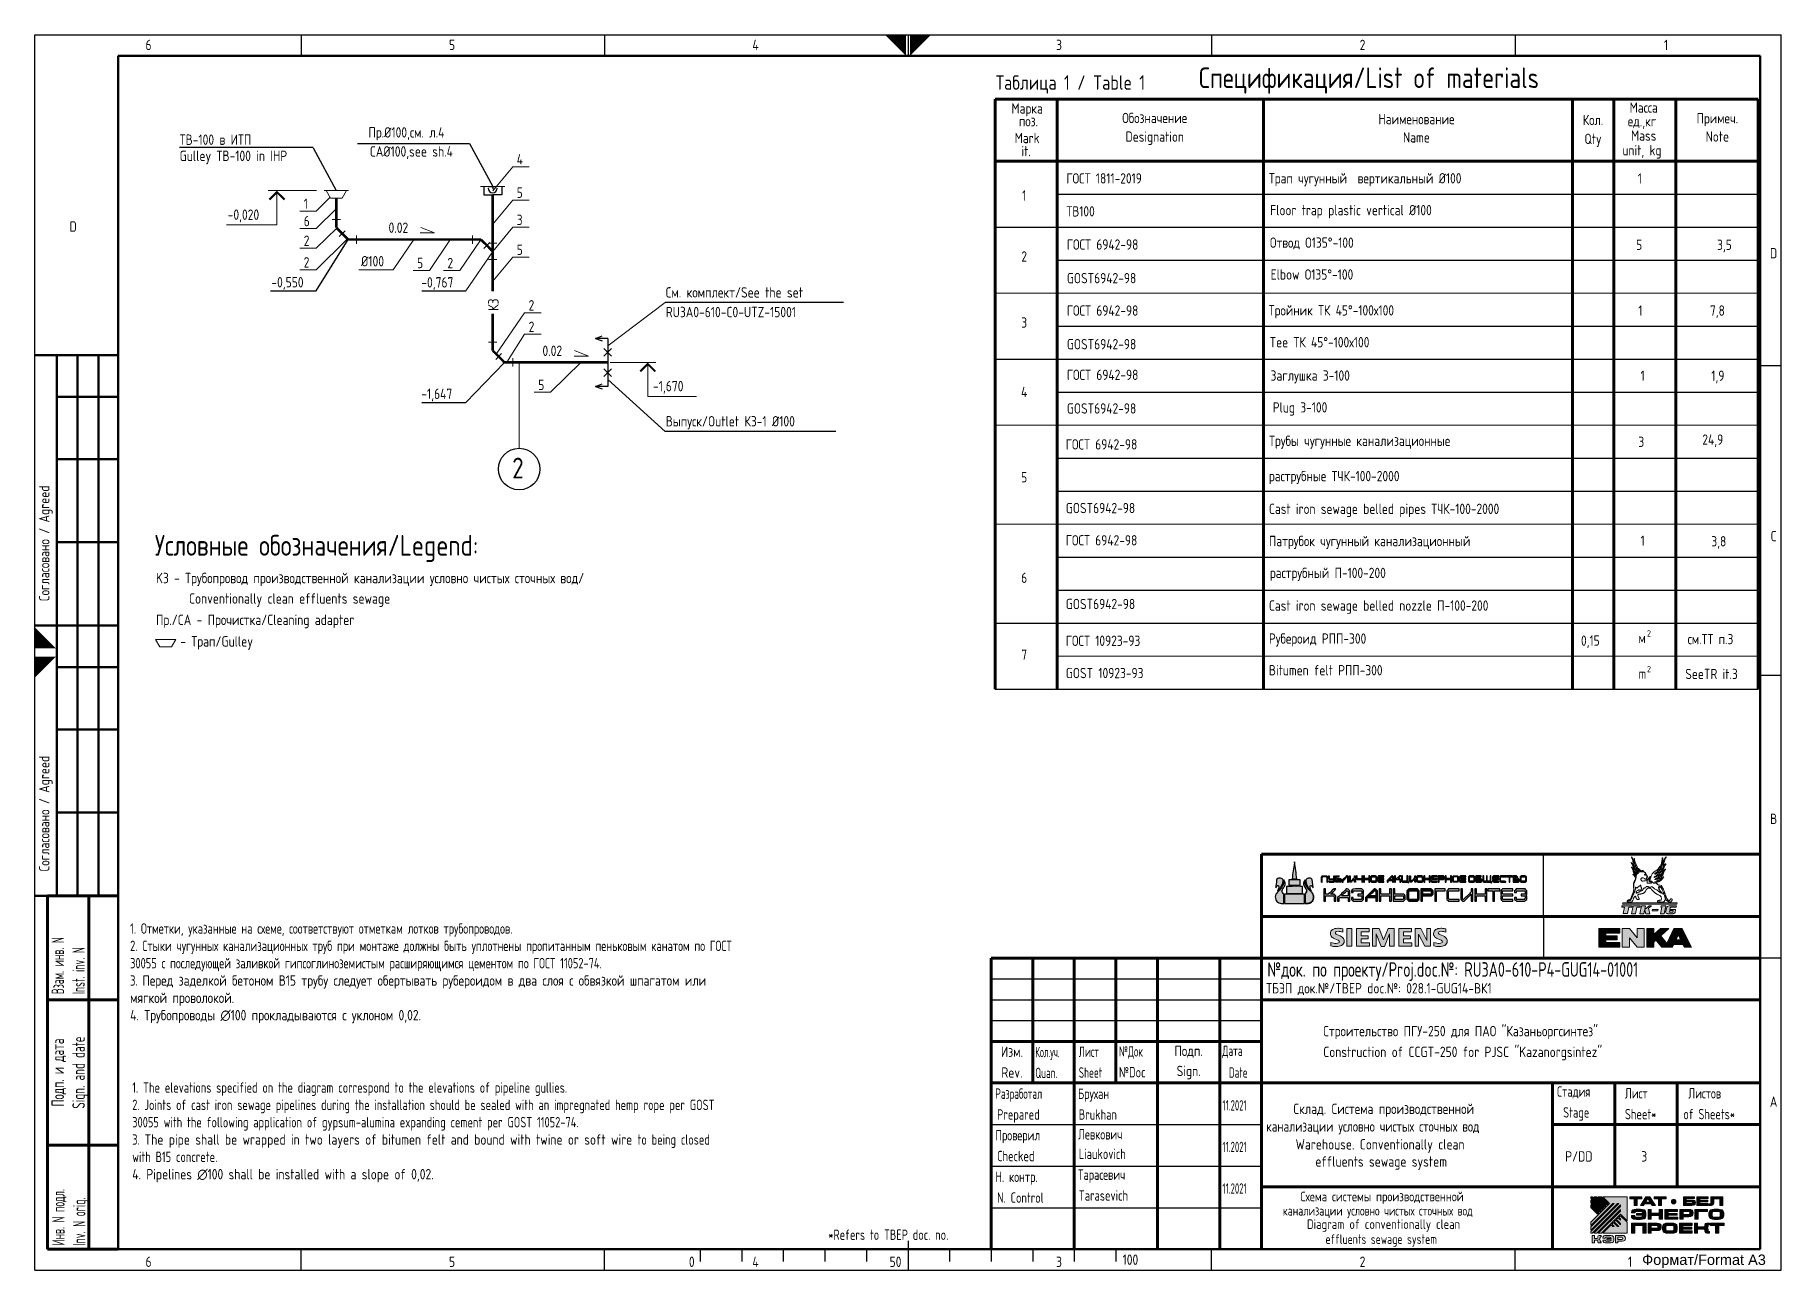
# Paper-space layout 'Лист1' of a CAD drawing. Header units: millimetres. Extents: x 0 to 420, y 0 to 297.
# The model-space entities are those that its viewports show. They can reach past a viewport. Long polylines and large blocks are cut down to what shows.
import ezdxf
from ezdxf.enums import TextEntityAlignment as Align

# ---------------------------------------------------------------- set-up
doc = ezdxf.new("R2010")
doc.units = ezdxf.units.MM
doc.linetypes.add('GOST2.303 6', pattern=[12, 8, -1.5, 1, -1.5])
for name, color, linetype, lineweight in [('0. Translated', 6, 'Continuous', 15), ('0. В выноски', 2, 'Continuous', 20), ('028-FGTPB-UP-WSS$0$0. ГТ-20_подземное', 3, 'Continuous', 25), ('0_Border', 160, 'Continuous', 30), ('0_Num', 172, 'Continuous', 25), ('0_Ramka_1', 212, 'Continuous', 50), ('0_Text_Ramka_s', 140, 'Continuous', 30), ('AR 025', 187, 'Continuous', 25), ('Format', 7, 'Continuous', 25), ('Logo_Tatbel', 30, 'Continuous', 5), ('АР_025', 7, 'Continuous', 25), ('ГТ-20', 80, 'Continuous', 25), ('ТМ_Format', 7, 'Continuous', 25)]:
    doc.layers.add(name, color=color, linetype=linetype, lineweight=lineweight)
doc.layers.add('0_View_off', color=255, linetype='Continuous', plot=False)
for name, color, linetype in [('Logo', 7, 'Continuous'), ('Logo_KOS', 7, 'Continuous'), ('translated_layer', 20, 'Continuous'), ('ГС_ВК', 3, 'Continuous'), ('ГТ-20_В1 Т3', 150, 'Continuous'), ('ГТ-20_К1', 3, 'Continuous'), ('ГТ-20_К2', 30, 'Continuous'), ('СТ-40', 61, 'Continuous')]:
    doc.layers.add(name, color=color, linetype=linetype)
doc.layers.get('0_View_off').off()
doc.styles.add('028-FGTPB-UP-WSS$0$GOST 2.304', font='CS_Gost2304.shx')
doc.styles.add('Arial', font='arial.ttf')
doc.styles.add('GOST 2.304', font='CS_Gost2304.shx', dxfattribs={"width": 0.9})
doc.styles.add('SPDS', font='cs_gost2304.shx')
doc.styles.add('ГОСТ 2.304', font='cs_gost2304.shx')

psp = doc.layouts.new('Лист1')

# ---------------------------------------------------------------- texts
at = {"layer": '0_Text_Ramka_s', "color": 7, "style": 'Arial'}
psp.add_text('Формат/Format А3', height=2.5, dxfattribs=at).set_placement((386.56, 1.25))
at = {"layer": 'Format', "color": 0, "linetype": 'Continuous', "style": 'ГОСТ 2.304'}
for s, height, width, p in [('№док. по проекту/Proj.doc.№: RU3A0-610-P4-GUG14-01001', 3.5, 0.87, (296.42, 70.54)), ('канализации условно чистых сточных вод', 2.5, 0.95, (296.16, 33.3)), ('канализации условно чистых сточных вод', 2.3, 0.92, (300.15, 13.12)), ('effluents sewage system ', 2.3, 0.92, (310.38, 6.3))]:
    psp.add_text(s, height=height, dxfattribs=dict(at, width=width)).set_placement(p)
for s, height, p in [('ТБЭП док.№/TBEP doc.№: 028.1-GUG14-ВК1', 2.5, (296.12, 66.52)), ('Склад. Система производственной', 2.5, (302.69, 37.53)), ('Warehouse. Conventionally clean', 2.5, (303.2, 29)), ('effluents sewage system', 2.5, (307.96, 24.87)), ('Схема системы производственной', 2.3, (304.35, 16.54)), ('Diagram of conventionally clean', 2.3, (305.94, 9.9))]:
    psp.add_text(s, height=height, dxfattribs=at).set_placement(p)
at = {"layer": 'Format', "color": 7, "linetype": 'Continuous'}
for s, style, p in [('Строительство ПГУ-250 для ПАО "Казаньоргсинтез"', 'SPDS', (309.85, 56.22)), ('Construction of CCGT-250 for PJSC "Kazanorgsintez"', 'SPDS', (309.85, 51.22)), ('P/DD', 'ГОСТ 2.304', (368.05, 26.1)), ('3', 'ГОСТ 2.304', (386.36, 26.1))]:
    psp.add_text(s, height=2.5, dxfattribs=dict(at, style=style)).set_placement(p)
at = {"layer": 'Format', "color": 7, "style": 'SPDS'}
for s, width, p in [('Кол.уч.', 0.7, (240.6, 51.18)), ('Лист', 0.8, (251.06, 51.26)), ('№Док', 0.8, (260.71, 51.34)), ('Дата', 0.8, (285.6, 51.5)), ('Quan.', 0.8, (240.6, 46.18)), ('Sheet', 0.8, (251.06, 46.26)), ('№Doc', 0.9, (260.71, 46.34)), ('Date', 0.8, (287.15, 46.26)), ('Стадия', 0.9, (366.08, 41.68)), ('Лист', 0.9, (382.42, 41.26)), ('Листов', 0.9, (397.66, 41.26)), ('Stage', 0.9, (367.56, 36.68)), ('Sheet*', 0.9, (382.42, 36.26)), ('of Sheets*', 0.9, (396.47, 36.26)), ('*Refers to TBEP doc. no.', 0.9, (190.81, 7.26))]:
    psp.add_text(s, height=2.5, dxfattribs=dict(at, width=width)).set_placement(p)
at = {"layer": 'Format', "style": 'SPDS'}
for s, width, p in [('Разработал', 0.8, (230.99, 41.18)), ('Брухан', 0.9, (250.89, 41.16)), ('Prepared', 0.9, (231.41, 36.18)), ('Brukhan', 0.9, (251.06, 36.16)), ('Проверил', 0.9, (230.99, 31.18)), ('Checked', 0.9, (231.41, 26.18)), ('Н. контр.', 0.9, (230.99, 21.18)), ('Тарасевич', 0.9, (250.89, 21.7)), ('N. Control', 0.9, (231.41, 16.18)), ('Tarasevich', 0.9, (251.06, 16.7))]:
    psp.add_text(s, height=2.5, dxfattribs=dict(at, width=width)).set_placement(p)
at = {"layer": 'Format', "color": 0, "style": 'SPDS', "width": 0.9}
for s, p in [('Левкович', (250.89, 31.4)), ('Liaukovich', (251.06, 26.7))]:
    psp.add_text(s, height=2.5, dxfattribs=at).set_placement(p)
at = {"layer": 'Format', "linetype": 'Continuous', "char_height": 2.5, "width": 63, "attachment_point": 8, "rotation": 90, "style": 'SPDS'}
for insert in [(4.23, 174.78), (4.23, 109.78)]:
    psp.add_mtext('Согласовано / Agreed', dxfattribs=dict(at, insert=insert))
at = {"layer": 'Format', "color": 7, "linetype": 'Continuous', "char_height": 2.5, "attachment_point": 5, "style": 'SPDS'}
for s, insert, width in [('Изм.', (234.98, 52.51), 9), ('Подп.', (277.48, 52.51), 14), ('Rev.', (234.98, 47.51), 9), ('Sign.', (277.48, 47.51), 14)]:
    psp.add_mtext(s, dxfattribs=dict(at, insert=insert, width=width))
at = {"layer": 'ТМ_Format', "color": 0, "linetype": 'Continuous', "style": 'ГОСТ 2.304', "width": 0.75}
for p in [(285.62, 38.37), (285.62, 28.37), (285.62, 18.37)]:
    psp.add_text('11.2021', height=2.5, dxfattribs=at).set_placement(p)

msp = doc.modelspace()

# ---------------------------------------------------------------- texts
at = {"linetype": 'Continuous', "lineweight": 25, "style": 'GOST 2.304'}
msp.add_text('Спецификация/List of materials', height=500, dxfattribs=at).set_placement((474319, -195213))
at = {"color": 7, "linetype": 'Continuous', "lineweight": 25, "style": 'GOST 2.304'}
for s, p in [('см.ТТ п.3', (486172, -208696)), ('SeeTR it.3', (486114, -209543))]:
    msp.add_text(s, height=250, dxfattribs=at).set_placement(p)
at = {"layer": '0. Translated', "color": 0, "linetype": 'Continuous', "lineweight": 20, "style": 'GOST 2.304'}
msp.add_text('Условные обозначения/Legend:', height=500, dxfattribs=at).set_placement((445460, -204993))
at = {"layer": '0. Translated', "color": 0, "lineweight": 20, "style": 'GOST 2.304'}
for s, p in [('K3 - Трубопровод производственной канализации условно чистых сточных вод/', (445487, -205529)), ('Conventionally clean effluents sewage', (446282, -206021)), ('Пр./CA - Прочистка/Cleaning adapter', (445487, -206534)), (' - Трап/Gulley', (445943, -207052))]:
    msp.add_text(s, height=250, dxfattribs=at).set_placement(p, align=Align.MIDDLE_LEFT)
at = {"layer": '0. В выноски', "color": 0, "style": 'GOST 2.304'}
for s, p in [('-0,020', (447212, -196791, 15867)), ('-1,670', (457443, -200914, 15867))]:
    msp.add_text(s, height=250, dxfattribs=at).set_placement(p, align=Align.MIDDLE_LEFT)
at = {"layer": '0. В выноски', "color": 3, "style": 'GOST 2.304'}
for s, p in [('-0,550', (448262, -198417, 15837)), ('-0,767', (451869, -198419, 15837)), ('-1,647', (451869, -201098, 15837))]:
    msp.add_text(s, height=250, dxfattribs=at).set_placement(p, align=Align.MIDDLE_LEFT)
at = {"layer": '028-FGTPB-UP-WSS$0$0. ГТ-20_подземное', "color": 0, "lineweight": -3, "ltscale": 10, "style": '028-FGTPB-UP-WSS$0$GOST 2.304'}
for s, p in [('м', (484979, -208669)), ('m', (484979, -209534))]:
    msp.add_text(s, height=250, dxfattribs=at).set_placement(p)
at = {"layer": '028-FGTPB-UP-WSS$0$0. ГТ-20_подземное', "color": 0, "lineweight": 20, "ltscale": 10, "style": '028-FGTPB-UP-WSS$0$GOST 2.304'}
for p in [(485184, -208510), (485184, -209374)]:
    msp.add_text('2', height=150, dxfattribs=at).set_placement(p)
at = {"layer": 'AR 025', "color": 0, "linetype": 'Continuous', "style": 'GOST 2.304'}
msp.add_text('Таблица 1 / Table 1 ', height=350, dxfattribs=at).set_placement((469394, -195254))
at = {"layer": 'translated_layer', "color": 0, "style": 'ГОСТ 2.304'}
for s, p in [('Mark', (470154, -196424)), ('Designation', (473248, -196390)), ('Name', (479595, -196408)), ('Qty', (483877, -196444)), ('Mass', (485106, -196365)), ('Note', (486892, -196387)), ('it.', (470128, -196741)), ('unit, kg', (485065, -196721))]:
    msp.add_text(s, height=250, dxfattribs=at).set_placement(p, align=Align.MIDDLE_CENTER)
at = {"layer": 'АР_025', "color": 7, "linetype": 'Continuous', "lineweight": 25, "style": 'GOST 2.304'}
for s, p in [('Марка', (470154, -195707)), ('Масса', (485106, -195685)), ('поз.', (470186, -196016)), ('Обозначение', (473248, -195938)), ('Наименование', (479595, -195966)), ('Кол.', (483877, -195986)), ('ед.,кг', (485065, -196018)), ('Примеч.', (486892, -195945)), ('2', (470082, -199296)), ('3', (470082, -200897)), ('5', (470082, -204649)), ('6', (470082, -207085)), ('7', (470082, -208950))]:
    msp.add_text(s, height=250, dxfattribs=at).set_placement(p, align=Align.MIDDLE_CENTER)
for s, p in [('ГОСТ 1811-2019', (471106, -197527)), ('1', (484962, -197529)), ('ТВ100', (471106, -198327)), ('ГОСТ 6942-98', (471117, -199131)), ('5', (484922, -199138)), ('3,5', (486885, -199138)), ('GOST6942-98', (471117, -199946)), ('ГОСТ 6942-98', (471117, -200732)), ('1', (484976, -200732)), ('7,8', (486712, -200732)), ('GOST6942-98', (471117, -201547)), ('ГОСТ 6942-98', (471117, -202290)), ('1', (485030, -202312)), ('1,9', (486746, -202312)), ('GOST6942-98', (471117, -203105)), ('24,9', (486528, -203860)), ('ГОСТ 6942-98', (471091, -203976)), ('GOST6942-98', (471091, -205520)), ('ГОСТ 6942-98', (471091, -206302)), ('1', (485030, -206311)), ('3,8', (486746, -206326)), ('GOST6942-98', (471091, -207846)), ('ГОСТ 10923-93', (471091, -208738)), ('GOST 10923-93', (471091, -209520))]:
    msp.add_text(s, height=250, dxfattribs=at).set_placement(p)
at = {"layer": 'АР_025', "color": 7, "lineweight": 25, "style": 'GOST 2.304'}
for s, p in [('Трап чугунный  вертикальный %%C100', (476017, -197525)), ('Floor trap plastic vertical %%C100 ', (476049, -198297)), ('Отвод О135%%D-100 ', (476042, -199085)), ('Elbow О135%%D-100 ', (476061, -199857)), ('Тройник ТК 45%%D-100х100 ', (476014, -200727)), ('Tee ТК 45%%D-100х100 ', (476033, -201499)), ('Заглушка З-100 ', (476058, -202307)), ('Plug З-100 ', (476110, -203079)), ('Трубы чугунные канализационные', (476022, -203890)), ('раструбные ТЧК-100-2000 ', (476017, -204745)), ('Патрубок чугунный канализационный', (476017, -206320)), ('раструбный П-100-200', (476041, -207092))]:
    msp.add_text(s, height=250, dxfattribs=at).set_placement(p)
at = {"layer": 'АР_025', "color": 0, "linetype": 'Continuous', "lineweight": 25, "style": 'GOST 2.304'}
for s, p in [('1', (470082, -197819)), ('4', (470082, -202581))]:
    msp.add_text(s, height=250, dxfattribs=at).set_placement(p, align=Align.MIDDLE_CENTER)
for s, p in [('3', (484976, -203914)), ('0,15', (483585, -208733))]:
    msp.add_text(s, height=250, dxfattribs=at).set_placement(p)
at = {"layer": 'АР_025', "color": 0, "lineweight": 25, "style": 'GOST 2.304'}
for s, p in [('Cast iron sewage belled pipes ТЧК-100-2000 ', (476017, -205539)), ('Cast iron sewage belled nozzle П-100-200', (476017, -207884)), ('Рубероид РПП-300', (476017, -208684)), ('Bitumen felt РПП-300', (476017, -209452))]:
    msp.add_text(s, height=250, dxfattribs=at).set_placement(p)
at = {"layer": 'ГТ-20', "color": 0, "lineweight": 20, "style": 'GOST 2.304'}
for p in [(451081, -197104), (454783, -200065)]:
    msp.add_text('0.02', height=250, dxfattribs=at).set_placement(p, align=Align.MIDDLE_LEFT)
at = {"layer": 'ГТ-20', "lineweight": -3, "insert": (451511, -194847), "char_height": 250, "attachment_point": 5, "style": 'ГОСТ 2.304'}
msp.add_mtext('\\A1;Пр.%%C100,см. л.4', dxfattribs=at)
at = {"layer": 'ГТ-20', "color": 6, "lineweight": -3, "insert": (451630, -195300), "char_height": 250, "attachment_point": 5, "style": 'ГОСТ 2.304'}
msp.add_mtext('\\A1;CA%%C100,see sh.4', dxfattribs=at)
at = {"layer": 'ГТ-20_В1 Т3', "color": 0, "lineweight": -3, "ltscale": 10, "style": 'ГОСТ 2.304'}
msp.add_text('2', height=500, dxfattribs=at).set_placement((454056, -203134))
at = {"layer": 'ГТ-20_К1', "color": 3, "style": 'GOST 2.304'}
msp.add_text('ТB-100 в ИТП', height=250, dxfattribs=at).set_placement((446057, -194988), align=Align.MIDDLE_LEFT)
at = {"layer": 'ГТ-20_К1', "color": 0, "lineweight": 20, "ltscale": 10, "style": 'GOST 2.304'}
for s, p in [('4', (454164, -195461)), ('5', (454164, -196263)), ('1', (449041, -196528)), ('6', (449041, -196945)), ('3', (454164, -196916)), ('2', (449041, -197419)), ('2', (449041, -197937)), ('%%C100', (450421, -197911)), ('5', (454164, -197634)), ('5', (451767, -197954)), ('2', (452498, -197954)), ('2', (454450, -198971)), ('2', (454450, -199488)), ('5', (454681, -200884))]:
    msp.add_text(s, height=250, dxfattribs=at).set_placement(p, align=Align.MIDDLE_LEFT)
at = {"layer": 'ГТ-20_К1', "color": 0, "style": 'GOST 2.304'}
for s, p in [('См. комплект/See the set', (457749, -198660, -280)), ('Выпуск/Outlet К3-1 %%C100', (457749, -201760, -280))]:
    msp.add_text(s, height=250, dxfattribs=at).set_placement(p, align=Align.MIDDLE_LEFT)
at = {"layer": 'ГТ-20_К1', "color": 3, "lineweight": 20, "style": 'GOST 2.304'}
msp.add_text('К3', height=250, rotation=90, dxfattribs=at).set_placement((453602, -199104), align=Align.MIDDLE_LEFT)
at = {"layer": 'ГТ-20_К1', "color": 4, "lineweight": -3, "ltscale": 10, "char_height": 250, "attachment_point": 1, "style": 'GOST 2.304'}
for s, width, heights, insert in [('{\\C0;1. Отметки, указанные на схеме, соответствуют отметкам лотков трубопроводов.\\P2. Стыки чугунных канализационных труб при монтаже должны быть уплотнены пропитанным пеньковым канатом по ГОСТ 30055 с последующей заливкой гипсоглиноземистым расширяющимся цементом по ГОСТ 11052-74.\\P3. \\W1;Перед заделкой бетоном В15 трубу следует обертывать рубероидом в два слоя с обвязкой шпагатом или мягкой проволокой.\\P4. Трубопроводы ∅100 прокладываются с уклоном 0,02.}', 14792.33, [9546], (423268, -159476)), ('{\\C0;1. The elevations specified on the diagram correspond to the elevations of pipeline gullies.\\P2. Joints of cast iron sewage pipelines during the installation should be sealed with an impregnated hemp rope per GOST 30055 with the following application of gypsum-alumina expanding cement per GOST 11052-74. \\P3. \\W1;The pipe shall be wrapped in two layers of bitumen felt and bound with twine or soft wire \\W0.9;to being closed with В15 concrete\\W1;.\\P4. Pipelines ∅100 shall be installed with a slope of 0,02.}', 14324.85, [10105], (423319, -163300))]:
    msp.add_mtext_dynamic_manual_height_columns(s, width=width, gutter_width=1250, heights=heights, dxfattribs=dict(at, insert=insert))
at = {"layer": 'ГТ-20_К2', "color": 6, "style": 'GOST 2.304'}
msp.add_text('Gulley ТB-100 in IHP', height=250, dxfattribs=at).set_placement((446057, -195377), align=Align.MIDDLE_LEFT)
at = {"layer": 'ГТ-20_К2', "color": 0, "style": 'GOST 2.304'}
msp.add_text('RU3A0-610-C0-UTZ-15001', height=250, dxfattribs=at).set_placement((457749, -199133, -280), align=Align.MIDDLE_LEFT)

# ---------------------------------------------------------------- blocks, each defined once
blk = doc.blocks.new('stamp_ugl_dv')
at = {"layer": 'Format', "linetype": 'Continuous', "lineweight": 60}
for p, q in [((-17, 0), (-17, 85)), ((-17, 85), (0, 85)), ((-7, 0), (-7, 85)), ((-17, 60), (0, 60)), ((-17, 25), (0, 25)), ((0, 0), (-17, 0))]:
    blk.add_line(p, q, dxfattribs=at)
at = {"layer": 'Format', "linetype": 'Continuous', "lineweight": 25, "style": 'GOST 2.304', "width": 0.7}
for s, p in [('Взам. инв. N', (-13, 61.33)), ('Inst. inv. N', (-8, 61.33)), ('Инв. N подл.', (-12.86, 0.89)), ('Inv. N orig.', (-7.86, 0.89))]:
    blk.add_text(s, height=3, rotation=90, dxfattribs=at).set_placement(p)
at = {"layer": 'Format', "linetype": 'Continuous', "lineweight": 25, "style": 'GOST 2.304', "width": 0.8}
for s, p in [('Подп. и дата', (-14.5, 42.5)), ('Sign. and date', (-9.5, 42.5))]:
    blk.add_text(s, height=3, rotation=90, dxfattribs=at).set_placement(p, align=Align.MIDDLE_CENTER)
blk = doc.blocks.new('A3')
at = {"layer": '0_Border'}
for p, q in [((0, 297), (420, 297)), ((0, 0), (0, 297)), ((64, 297), (64, 292)), ((137, 297), (137, 292)), ((210, 297), (210, 292)), ((283, 297), (283, 292)), ((356, 297), (356, 292)), ((420, 0), (420, 297)), ((415, 217.5), (420, 217.5)), ((420, 143), (415, 143)), ((420, 75), (415, 75)), ((64, 0), (64, 5)), ((137, 0), (137, 5)), ((160, 5), (160, 2.05)), ((170, 5), (170, 2.05)), ((180, 5), (180, 2.05)), ((190, 5), (190, 2.05)), ((200, 5), (200, 2.05)), ((210, 7), (210, 0)), ((210, 5), (210, 0)), ((220, 5), (220, 2.05)), ((230, 5), (230, 2.05)), ((240, 5), (240, 2.05)), ((250, 5), (250, 2.05)), ((260, 5), (260, 2.05)), ((283, 0), (283, 5)), ((356, 0), (356, 5)), ((0, 0), (420, 0))]:
    blk.add_line(p, q, dxfattribs=at)
for points in [[(209.5, 292), (209.5, 297), (204.5, 297)], [(210.5, 292), (210.5, 297), (215.5, 297)], [(0, 149.5), (5, 149.5), (0, 154.5)], [(5, 147.5), (0, 147.5), (0, 142.5)]]:
    blk.add_solid(points, dxfattribs=at)
at = {"layer": '0_Ramka_1'}
for p, q in [((20, 292), (415, 292)), ((20, 5), (20, 292)), ((415, 5), (415, 292)), ((20, 5), (415, 5))]:
    blk.add_line(p, q, dxfattribs=at)
at = {"layer": '0_Num', "style": 'GOST 2.304'}
for s, p in [('6', (27.33, 294.6)), ('5', (100.33, 294.6)), ('4', (173.33, 294.6)), ('3', (246.33, 294.6)), ('2', (319.33, 294.6)), ('1', (392.33, 294.6)), ('D', (9.2, 250.92)), ('D', (418.2, 244.5)), ('C', (418.2, 176.5)), ('B', (418.2, 108.5)), ('A', (418.2, 40.5)), ('6', (27.33, 2)), ('5', (100.33, 2)), ('4', (173.33, 2)), ('50', (206.99, 2)), ('3', (246.33, 2)), ('100', (263.49, 2.5)), ('2', (319.33, 2)), ('1', (383.68, 2))]:
    blk.add_text(s, height=2.5, dxfattribs=at).set_placement(p, align=Align.MIDDLE)
blk.add_text('0', height=2.5, rotation=180, dxfattribs=at).set_placement((157.99, 2), align=Align.MIDDLE)

# ---------------------------------------------------------------- linework, layer by layer
at = {"color": 0, "lineweight": 18, "ltscale": 25}
for p, q in [((449346, -196211), (448189, -196211)), ((457734, -198907), (456352, -199949)), ((457734, -202007), (456352, -200751)), ((457514, -200344), (456411, -200344))]:
    msp.add_line(p, q, dxfattribs=at)
at = {"color": 3, "lineweight": 18, "ltscale": 25}
for p, q in [((449727, -196906), (449927, -196906)), ((449897, -197318), (450039, -197177)), ((449897, -197318), (450039, -197177)), ((450309, -197489), (450309, -197289)), ((453104, -197290), (453104, -197490)), ((453516, -197461), (453375, -197602)), ((453516, -197461), (453375, -197602)), ((453487, -197473), (453687, -197473)), ((453687, -197873), (453487, -197873)), ((453487, -199861), (453687, -199861)), ((453658, -200273), (453799, -200132)), ((453658, -200273), (453799, -200132)), ((454070, -200444), (454070, -200244))]:
    msp.add_line(p, q, dxfattribs=at)
at = {"color": 0, "lineweight": 30}
for p, q in [((456058, -199767), (456223, -199707)), ((456352, -199767), (456058, -199767)), ((456058, -199767), (456223, -199827)), ((456352, -199767), (456352, -200344)), ((456261, -200190), (456444, -200007)), ((456261, -200007), (456444, -200190)), ((456261, -200499), (456444, -200681)), ((456261, -200681), (456444, -200499)), ((456352, -200344), (456352, -200922)), ((456058, -200922), (456223, -200862)), ((456352, -200922), (456058, -200922)), ((456058, -200922), (456223, -200981))]:
    msp.add_line(p, q, dxfattribs=at)
at = {"color": 0, "linetype": 'GOST2.303 6', "lineweight": 18, "ltscale": 50}
msp.add_line((454223, -200340), (454223, -202409), dxfattribs=at)
at = {"layer": '0. В выноски', "color": 0}
for p, q in [((448395, -196211), (448395, -197037, 15867)), ((448395, -197037, 15867), (447187, -197037, 15867)), ((457316, -200344), (457316, -201160, 15867)), ((457316, -201160, 15867), (458486, -201160, 15867))]:
    msp.add_line(p, q, dxfattribs=at)
at = {"layer": '0. В выноски', "color": 0, "ltscale": 50, "const_width": 50}
for points in [[(448213, -196429), (448395, -196247), (448578, -196429)], [(457498, -200562), (457316, -200380), (457134, -200562)]]:
    msp.add_lwpolyline(points, dxfattribs=at)
at = {"layer": 'ГС_ВК', "color": 0, "linetype": 'Continuous', "lineweight": 70}
for p, q in [((469382, -195483), (487882, -195483)), ((469382, -195483), (469382, -209783)), ((470882, -195483), (470882, -209783)), ((475882, -195483), (475882, -209783)), ((483382, -195483), (483382, -209783)), ((484382, -195483), (484382, -209783)), ((485882, -195483), (485882, -209783)), ((487882, -195483), (487882, -209783)), ((469382, -196983), (487882, -196983))]:
    msp.add_line(p, q, dxfattribs=at)
at = {"layer": 'ГС_ВК', "color": 7, "lineweight": 25, "ltscale": 300}
for p, q in [((470882, -197783), (487882, -197783)), ((469382, -198583), (487882, -198583)), ((470882, -199383), (487882, -199383)), ((470882, -200983), (487882, -200983)), ((469382, -201783), (487882, -201783)), ((470882, -202583), (487882, -202583)), ((470882, -204183), (487882, -204183)), ((470882, -204983), (487882, -204983)), ((470882, -206583), (487882, -206583)), ((470882, -207383), (487882, -207383)), ((469382, -208183), (487882, -208183)), ((469382, -209783), (487882, -209783))]:
    msp.add_line(p, q, dxfattribs=at)
at = {"layer": 'ГС_ВК', "color": 0, "linetype": 'Continuous', "lineweight": 18}
for p, q in [((469382, -200183), (487882, -200183)), ((469382, -203383), (487882, -203383)), ((469382, -205783), (487882, -205783)), ((470882, -208983), (487882, -208983))]:
    msp.add_line(p, q, dxfattribs=at)
at = {"layer": 'ГТ-20', "lineweight": -3}
for p, q in [((450336, -195081), (453030, -195081)), ((448243, -198624), (449340, -198624)), ((451885, -198626), (452939, -198626)), ((451885, -201304), (452939, -201304))]:
    msp.add_line(p, q, dxfattribs=at)
at = {"layer": 'ГТ-20', "color": 3, "lineweight": -3}
for p, q in [((453372, -196111), (453372, -196316)), ((453802, -196111), (453802, -196316)), ((453372, -196316), (453587, -196316)), ((453802, -196316), (453587, -196316))]:
    msp.add_line(p, q, dxfattribs=at)
at = {"layer": 'ГТ-20', "color": 3, "lineweight": 30}
for p, q in [((453479, -196111), (453695, -196111)), ((453586, -196111), (453586, -196176))]:
    msp.add_line(p, q, dxfattribs=at)
at = {"layer": 'ГТ-20', "color": 0, "lineweight": 20}
for p, q in [((451841, -197230), (452190, -197230)), ((452190, -197230), (451855, -197099)), ((455544, -200190), (455892, -200190)), ((455892, -200190), (455557, -200059))]:
    msp.add_line(p, q, dxfattribs=at)
at = {"layer": 'ГТ-20', "color": 3, "lineweight": 30}
msp.add_arc((453586, -196156), 108, 180, 0, dxfattribs=at)
at = {"layer": 'ГТ-20_К1', "color": 3}
for p, q in [((449266, -195177), (446050, -195177)), ((449269, -195181), (449825, -196211)), ((453030, -195081), (453586, -196111)), ((449340, -198624), (450109, -197389))]:
    msp.add_line(p, q, dxfattribs=at)
at = {"layer": 'ГТ-20_К1', "color": 0, "lineweight": 20, "ltscale": 10}
for p, q in [((454069, -195638), (453586, -196219)), ((454069, -195638), (454462, -195638)), ((449677, -196374), (449340, -196705)), ((454069, -196440), (453586, -197021)), ((454069, -196440), (454462, -196440)), ((448946, -196705), (449340, -196705)), ((449829, -196644), (449340, -197122)), ((448946, -197122), (449340, -197122)), ((449834, -197114), (449340, -197596)), ((450077, -197389), (449340, -198114)), ((451690, -197389), (451196, -198114)), ((454069, -197093), (453586, -197674)), ((454069, -197093), (454462, -197093)), ((448946, -197596), (449340, -197596)), ((452559, -197407), (452066, -198131)), ((453290, -197407), (452797, -198131)), ((454069, -197812), (453586, -198392)), ((454069, -197812), (454462, -197812)), ((448946, -198114), (449340, -198114)), ((450365, -198114), (451196, -198114)), ((451672, -198131), (452066, -198131)), ((452403, -198131), (452797, -198131)), ((453673, -200147), (454354, -199148)), ((454354, -199148), (454748, -199148)), ((453929, -200336), (454354, -199665)), ((454354, -199665), (454748, -199665)), ((455717, -200336), (454980, -201061)), ((454586, -201061), (454980, -201061))]:
    msp.add_line(p, q, dxfattribs=at)
at = {"layer": 'ГТ-20_К1', "lineweight": 20}
for p, q in [((453293, -196111), (453879, -196111)), ((450120, -196211), (449533, -196211)), ((449583, -196211), (449688, -196392)), ((449965, -196392), (449688, -196392)), ((450070, -196211), (449965, -196392))]:
    msp.add_line(p, q, dxfattribs=at)
at = {"layer": 'ГТ-20_К1', "color": 3, "lineweight": 20, "ltscale": 10}
for p, q in [((453586, -197674), (452939, -198626)), ((453870, -200344), (452939, -201304))]:
    msp.add_line(p, q, dxfattribs=at)
at = {"layer": 'ГТ-20_К1', "color": 0, "lineweight": -3}
for p, q in [((462022, -198907, -280), (457734, -198907)), ((461839, -202007, -140), (457734, -202007))]:
    msp.add_line(p, q, dxfattribs=at)
at = {"layer": 'ГТ-20_К1', "color": 0, "lineweight": 20}
for p, q in [((445477, -207004), (445582, -207185)), ((445477, -207004), (445964, -207004)), ((445964, -207004), (445859, -207185)), ((445582, -207185), (445859, -207185))]:
    msp.add_line(p, q, dxfattribs=at)
at = {"layer": 'ГТ-20_К1', "lineweight": 20, "const_width": 60}
for points in [[(449827, -196392), (449827, -196906)], [(453587, -196316), (453587, -197473)], [(449827, -196906), (449827, -197106)], [(449827, -197106), (449968, -197248)], [(449968, -197248), (450109, -197389)], [(450109, -197389), (450309, -197389)], [(450309, -197388), (453104, -197390)], [(453304, -197390), (453104, -197390)], [(453446, -197531), (453304, -197390)], [(453587, -197673), (453446, -197531)], [(453587, -197473), (453587, -197673)], [(453587, -197873), (453587, -197673)], [(453587, -197873), (453587, -198631)], [(453587, -199172), (453587, -199861)], [(453587, -199861), (453587, -200061)], [(453587, -200061), (453729, -200202)], [(453729, -200202), (453870, -200344)], [(453870, -200344), (454070, -200344)], [(454070, -200344), (456352, -200344)]]:
    msp.add_lwpolyline(points, dxfattribs=at)
at = {"layer": 'СТ-40', "color": 0}
msp.add_circle((454223, -202909), 500, dxfattribs=at)

msp.set_redraw_order([(e.dxf.handle, doc.entitydb.next_handle()) for e in msp.query("TEXT MTEXT ATTDEF DIMENSION ARC_DIMENSION")])  # texts and dimensions are drawn at this point

# ---------------------------------------------------------------- hatches: boundary and pattern name
at = {"layer": 'Logo'}
h = psp.add_hatch(color=256, dxfattribs=at)
h.dxf.hatch_style = 1
h.paths.add_polyline_path([(383.33, 87.27), (384.09, 87.27), (384.16, 87.61), (381.71, 87.61), (381.64, 87.27), (382.34, 87.27), (382.03, 85.73), (383.02, 85.73)])
h.paths.add_polyline_path([(385.3, 87.25), (386.06, 87.25), (386.12, 87.6), (384.38, 87.6), (384.01, 85.71), (384.99, 85.71)])
h.paths.add_polyline_path([(387.14, 86.52), (387.2, 86.52), (387.42, 85.71), (388.4, 85.71), (388.12, 87.04), (388.8, 87.6), (388.21, 87.6), (387.26, 86.82), (387.2, 86.82), (387.35, 87.6), (386.37, 87.6), (385.99, 85.71), (386.97, 85.71)])
h.paths.add_polyline_path([(389.02, 86.73), (388.96, 86.43), (390.35, 86.43), (390.41, 86.73)])
h.paths.add_polyline_path([(390.95, 85.71), (391.86, 85.71), (392.24, 87.6), (391.15, 87.6), (391.08, 87.25), (391.26, 87.25)])
h.paths.add_polyline_path([(392.22, 86.22, 0.433571), (392.64, 85.71), (394.02, 85.71, 0.325732), (394.51, 86.09), (394.61, 86.58, 0.45759), (394.46, 86.74), (393.22, 86.74), (393.29, 87.06, -0.351673), (393.49, 87.25), (394.74, 87.25), (394.81, 87.6), (393.05, 87.6, 0.257458), (392.4, 87.13)])
h.paths.add_polyline_path([(393.26, 86.49), (393.95, 86.49, -0.480706), (394.02, 86.41), (393.97, 86.14, -0.351489), (393.87, 86.06), (393.21, 86.06, -0.381569), (393.13, 86.18), (393.18, 86.41, -0.318733)], flags=16)
h.paths.add_polyline_path([(381.88, 88.32), (381.81, 88), (394.88, 88), (394.95, 88.32)])
h = psp.add_hatch(color=132, dxfattribs=at)
edge = h.paths.add_edge_path()
edge.add_spline(control_points=[(311.69, 77.94), (311.69, 77.94), (311.69, 78.78), (311.69, 78.78), (312.17, 78.63), (312.59, 78.56), (312.96, 78.56), (313.47, 78.56), (313.73, 78.69), (313.73, 78.96), (313.73, 79.06), (313.69, 79.14), (313.62, 79.21), (313.54, 79.28), (313.35, 79.38), (313.03, 79.51), (312.47, 79.74), (312.1, 79.94), (311.93, 80.1), (311.71, 80.31), (311.6, 80.58), (311.6, 80.91), (311.6, 81.33), (311.76, 81.65), (312.08, 81.87), (312.4, 82.09), (312.82, 82.2), (313.33, 82.2), (313.61, 82.2), (314.02, 82.15), (314.55, 82.05), (314.55, 82.05), (314.55, 81.24), (314.55, 81.24), (314.16, 81.4), (313.79, 81.47), (313.45, 81.47), (312.97, 81.47), (312.73, 81.34), (312.73, 81.08), (312.73, 80.98), (312.78, 80.9), (312.87, 80.84), (312.95, 80.79), (313.17, 80.68), (313.54, 80.52), (314.06, 80.29), (314.41, 80.09), (314.58, 79.92), (314.78, 79.72), (314.89, 79.46), (314.89, 79.14), (314.89, 78.67), (314.69, 78.32), (314.28, 78.08), (313.96, 77.88), (313.53, 77.79), (313.01, 77.79), (312.57, 77.79), (312.13, 77.84), (311.69, 77.94), (311.69, 77.94), (311.69, 77.94), (311.69, 77.94)], knot_values=[0, 0, 0, 0, 1, 1, 1, 2, 2, 2, 3, 3, 3, 4, 4, 4, 5, 5, 5, 6, 6, 6, 7, 7, 7, 8, 8, 8, 9, 9, 9, 10, 10, 10, 11, 11, 11, 12, 12, 12, 13, 13, 13, 14, 14, 14, 15, 15, 15, 16, 16, 16, 17, 17, 17, 18, 18, 18, 19, 19, 19, 20, 20, 20, 21, 21, 21, 21], degree=3, periodic=0)
h.paths.add_polyline_path([(315.56, 77.87), (315.56, 82.13), (316.76, 82.13), (316.76, 77.87)])
h.paths.add_polyline_path([(317.85, 77.87), (317.85, 82.13), (320.92, 82.13), (320.92, 81.36), (319, 81.36), (319, 80.4), (320.67, 80.4), (320.67, 79.69), (319, 79.69), (319, 78.68), (320.96, 78.68), (320.96, 77.87)])
h.paths.add_polyline_path([(321.74, 77.87), (321.74, 82.13), (323.29, 82.13), (324.37, 79.41), (325.47, 82.13), (326.94, 82.13), (326.94, 77.87), (325.81, 77.87), (325.81, 80.88), (324.56, 77.83), (323.82, 77.83), (322.59, 80.88), (322.59, 77.87)])
h.paths.add_polyline_path([(328.04, 77.87), (328.04, 82.13), (331.1, 82.13), (331.1, 81.36), (329.19, 81.36), (329.19, 80.4), (330.85, 80.4), (330.85, 79.69), (329.19, 79.69), (329.19, 78.68), (331.15, 78.68), (331.15, 77.87)])
h.paths.add_polyline_path([(331.94, 77.87), (331.94, 82.13), (333.32, 82.13), (334.79, 79.28), (334.79, 82.13), (335.63, 82.13), (335.63, 77.87), (334.29, 77.87), (332.78, 80.76), (332.78, 77.87)])
edge = h.paths.add_edge_path()
edge.add_spline(control_points=[(336.48, 77.94), (336.48, 77.94), (336.48, 78.78), (336.48, 78.78), (336.96, 78.63), (337.38, 78.56), (337.76, 78.56), (338.27, 78.56), (338.52, 78.69), (338.52, 78.96), (338.52, 79.06), (338.49, 79.14), (338.41, 79.21), (338.34, 79.28), (338.14, 79.38), (337.83, 79.51), (337.27, 79.74), (336.9, 79.94), (336.73, 80.1), (336.51, 80.31), (336.39, 80.58), (336.39, 80.92), (336.39, 81.33), (336.56, 81.65), (336.88, 81.87), (337.2, 82.09), (337.61, 82.2), (338.12, 82.2), (338.41, 82.2), (338.78, 82.15), (339.24, 82.06), (339.24, 82.06), (339.35, 82.05), (339.35, 82.05), (339.35, 82.05), (339.35, 81.24), (339.35, 81.24), (338.95, 81.4), (338.58, 81.47), (338.24, 81.47), (337.76, 81.47), (337.52, 81.34), (337.52, 81.08), (337.52, 80.98), (337.57, 80.9), (337.67, 80.84), (337.74, 80.79), (337.97, 80.69), (338.33, 80.52), (338.85, 80.29), (339.2, 80.09), (339.37, 79.92), (339.58, 79.72), (339.68, 79.46), (339.68, 79.14), (339.68, 78.67), (339.48, 78.32), (339.08, 78.08), (338.75, 77.88), (338.33, 77.79), (337.81, 77.79), (337.37, 77.79), (336.93, 77.84), (336.48, 77.94), (336.48, 77.94), (336.48, 77.94), (336.48, 77.94)], knot_values=[0, 0, 0, 0, 1, 1, 1, 2, 2, 2, 3, 3, 3, 4, 4, 4, 5, 5, 5, 6, 6, 6, 7, 7, 7, 8, 8, 8, 9, 9, 9, 10, 10, 10, 11, 11, 11, 12, 12, 12, 13, 13, 13, 14, 14, 14, 15, 15, 15, 16, 16, 16, 17, 17, 17, 18, 18, 18, 19, 19, 19, 20, 20, 20, 21, 21, 21, 22, 22, 22, 22], degree=3, periodic=0)
h = psp.add_hatch(color=166, dxfattribs=at)
h.dxf.hatch_style = 2
h.paths.add_polyline_path([(381.16, 81.01), (381.16, 82.13), (376.15, 82.13), (376.15, 77.66), (381.16, 77.66), (381.16, 78.78), (377.85, 78.78), (377.85, 79.4), (380.53, 79.4), (380.53, 80.38), (377.85, 80.38), (377.85, 81.01)])
h = psp.add_hatch(color=166, dxfattribs=at)
h.dxf.hatch_style = 2
h.paths.add_polyline_path([(385.36, 82.13), (385.36, 79.89), (383.48, 82.13), (381.78, 82.13), (381.78, 77.66), (383.48, 77.66), (383.48, 79.89), (385.36, 77.66), (387.06, 77.66), (387.06, 82.13)])
h = psp.add_hatch(color=166, dxfattribs=at)
h.dxf.hatch_style = 2
h.paths.add_polyline_path([(387.68, 82.13), (389.38, 82.13), (389.38, 77.66), (387.68, 77.66)])
h = psp.add_hatch(color=166, dxfattribs=at)
h.dxf.hatch_style = 2
h.paths.add_polyline_path([(389.34, 78.82), (392.95, 82.13), (390.94, 82.13), (388.74, 80.12)])
h = psp.add_hatch(color=166, dxfattribs=at)
h.dxf.hatch_style = 2
h.paths.add_polyline_path([(389.65, 79.62), (391.26, 77.66), (393.22, 77.66), (390.68, 80.88)])
h = psp.add_hatch(color=166, dxfattribs=at)
h.dxf.hatch_style = 2
h.paths.add_polyline_path([(395.99, 82.13), (393.85, 77.66), (392.06, 77.66), (394.2, 82.13)])
h = psp.add_hatch(color=166, dxfattribs=at)
h.dxf.hatch_style = 2
h.paths.add_polyline_path([(394.47, 82.13), (396.66, 77.66), (398.4, 77.66), (396.22, 82.13)])
h = psp.add_hatch(color=166, dxfattribs=at)
h.dxf.hatch_style = 2
h.paths.add_polyline_path([(393.71, 79.4), (397.02, 79.4), (397.02, 78.28), (393.71, 78.28)])
at = {"layer": 'Logo_KOS'}
h = psp.add_hatch(color=138, dxfattribs=at)
h.dxf.hatch_style = 1
edge = h.paths.add_edge_path()
edge.add_spline(control_points=[(302.93, 94.06), (303.12, 94.06), (303.31, 94.06), (303.5, 94.06), (303.5, 94.06), (303.33, 95.42), (303.14, 96.78), (302.98, 98.14)], knot_values=[0.200002, 0.200002, 0.200002, 0.200002, 0.300002, 0.300002, 0.300002, 0.300102, 0.5, 0.5, 0.5, 0.5], degree=3, periodic=0)
edge.add_spline(control_points=[(302.98, 98.14), (302.98, 98.14), (302.98, 98.14), (302.98, 98.14), (302.98, 98.14), (302.96, 98.07), (302.94, 98), (302.93, 97.93)], knot_values=[0, 0, 0, 0, 0.100002, 0.100002, 0.100002, 0.100102, 0.200002, 0.200002, 0.200002, 0.200002], degree=3, periodic=0)
edge.add_spline(control_points=[(302.93, 97.93), (302.74, 96.64), (302.54, 95.35), (302.35, 94.06), (302.35, 94.06), (302.55, 94.06), (302.74, 94.06), (302.93, 94.06)], knot_values=[0.5, 0.5, 0.5, 0.5, 0.9, 0.9, 0.9, 0.9001, 1, 1, 1, 1], degree=3, periodic=0)
edge = h.paths.add_edge_path()
edge.add_spline(control_points=[(304.3, 93.88), (304.3, 93.88), (304.3, 93.88), (304.3, 93.88), (304.3, 93.88), (303.39, 93.88), (302.47, 93.88), (301.55, 93.88)], knot_values=[0, 0, 0, 0, 0.100002, 0.100002, 0.100002, 0.100102, 0.200002, 0.200002, 0.200002, 0.200002], degree=3, periodic=0)
edge.add_spline(control_points=[(301.55, 93.88), (301.55, 93.44), (301.56, 93), (301.55, 92.56), (301.55, 92.56), (302.47, 92.54), (303.38, 92.56), (304.3, 92.55)], knot_values=[0.400002, 0.400002, 0.400002, 0.400002, 0.800002, 0.800002, 0.800002, 0.800102, 1, 1, 1, 1], degree=3, periodic=0)
edge.add_spline(control_points=[(304.3, 92.55), (304.3, 92.55), (304.3, 92.55), (304.3, 92.55), (304.3, 92.55), (304.31, 92.99), (304.3, 93.44), (304.3, 93.88)], knot_values=[0.200002, 0.200002, 0.200002, 0.200002, 0.300003, 0.300003, 0.300003, 0.300103, 0.400002, 0.400002, 0.400002, 0.400002], degree=3, periodic=0)
edge = h.paths.add_edge_path()
edge.add_spline(control_points=[(304.86, 91.43), (304.86, 91.71), (304.86, 92), (304.86, 92.28), (304.86, 92.28), (303.57, 92.29), (302.28, 92.28), (301, 92.28)], knot_values=[0, 0, 0, 0, 0.1, 0.1, 0.1, 0.1001, 0.3, 0.3, 0.3, 0.3], degree=3, periodic=0)
edge.add_spline(control_points=[(301, 92.28), (300.99, 91.71), (300.99, 91.14), (301, 90.57), (301, 90.57), (301.64, 90.57), (302.28, 90.57), (302.93, 90.57)], knot_values=[0.5, 0.5, 0.5, 0.5, 0.9, 0.9, 0.9, 0.9001, 1, 1, 1, 1], degree=3, periodic=0)
edge.add_spline(control_points=[(302.93, 90.57), (303.57, 90.57), (304.22, 90.57), (304.86, 90.57), (304.86, 90.57), (304.86, 90.86), (304.86, 91.14), (304.86, 91.43)], knot_values=[0.3, 0.3, 0.3, 0.3, 0.4, 0.4, 0.4, 0.4001, 0.5, 0.5, 0.5, 0.5], degree=3, periodic=0)
edge = h.paths.add_edge_path()
edge.add_spline(control_points=[(300.51, 90.42), (300.52, 89.66), (300.51, 88.9), (300.52, 88.14), (300.52, 88.14), (301.32, 88.14), (302.12, 88.14), (302.93, 88.14)], knot_values=[0.5, 0.5, 0.5, 0.5, 0.9, 0.9, 0.9, 0.9001, 1, 1, 1, 1], degree=3, periodic=0)
edge.add_spline(control_points=[(302.93, 88.14), (303.73, 88.14), (304.53, 88.14), (305.34, 88.14), (305.34, 88.14), (305.33, 88.9), (305.35, 89.67), (305.33, 90.43)], knot_values=[0.200002, 0.200002, 0.200002, 0.200002, 0.300002, 0.300002, 0.300002, 0.300102, 0.5, 0.5, 0.5, 0.5], degree=3, periodic=0)
edge.add_spline(control_points=[(305.33, 90.43), (305.33, 90.43), (305.33, 90.43), (305.33, 90.43), (305.33, 90.43), (303.72, 90.42), (302.12, 90.43), (300.51, 90.42)], knot_values=[0, 0, 0, 0, 0.100002, 0.100002, 0.100002, 0.100102, 0.200002, 0.200002, 0.200002, 0.200002], degree=3, periodic=0)
edge = h.paths.add_edge_path()
edge.add_spline(control_points=[(300.38, 90.41), (300.38, 90.41), (300.38, 90.41), (300.38, 90.41), (300.38, 90.41), (300.11, 90.63), (299.99, 90.98), (299.98, 91.32)], knot_values=[0.23077, 0.23077, 0.23077, 0.23077, 0.269232, 0.269232, 0.269232, 0.269332, 0.307693, 0.307693, 0.307693, 0.307693], degree=3, periodic=0)
edge.add_spline(control_points=[(299.98, 91.32), (299.98, 91.32), (299.98, 91.32), (299.98, 91.32), (299.98, 91.32), (300.06, 91.6), (300.24, 91.84), (300.41, 92.07)], knot_values=[0.153847, 0.153847, 0.153847, 0.153847, 0.192309, 0.192309, 0.192309, 0.192409, 0.23077, 0.23077, 0.23077, 0.23077], degree=3, periodic=0)
edge.add_spline(control_points=[(300.41, 92.07), (300.41, 92.07), (300.41, 92.07), (300.41, 92.07), (300.41, 92.07), (300.6, 92.31), (300.71, 92.6), (300.71, 92.9)], knot_values=[0.076924, 0.076924, 0.076924, 0.076924, 0.115386, 0.115386, 0.115386, 0.115486, 0.153847, 0.153847, 0.153847, 0.153847], degree=3, periodic=0)
edge.add_spline(control_points=[(300.71, 92.9), (300.71, 92.9), (300.71, 92.9), (300.71, 92.9), (300.71, 92.9), (300.7, 93.25), (300.51, 93.55), (300.35, 93.85)], knot_values=[0, 0, 0, 0, 0.038462, 0.038462, 0.038462, 0.038562, 0.076924, 0.076924, 0.076924, 0.076924], degree=3, periodic=0)
edge.add_spline(control_points=[(300.35, 93.85), (300.36, 93.67), (300.37, 93.5), (300.34, 93.33), (300.34, 93.33), (300.3, 92.92), (300.12, 92.55), (299.93, 92.19)], knot_values=[0.769232, 0.769232, 0.769232, 0.769232, 0.923078, 0.923078, 0.923078, 0.923178, 1, 1, 1, 1], degree=3, periodic=0)
edge.add_spline(control_points=[(299.93, 92.19), (299.93, 92.19), (299.93, 92.19), (299.93, 92.19), (299.93, 92.19), (299.76, 91.89), (299.54, 91.63), (299.32, 91.37)], knot_values=[0.692308, 0.692308, 0.692308, 0.692308, 0.73077, 0.73077, 0.73077, 0.73087, 0.769232, 0.769232, 0.769232, 0.769232], degree=3, periodic=0)
edge.add_spline(control_points=[(299.32, 91.37), (299.32, 91.37), (299.32, 91.37), (299.32, 91.37), (299.32, 91.37), (299.04, 91.04), (298.69, 90.75), (298.47, 90.36)], knot_values=[0.615385, 0.615385, 0.615385, 0.615385, 0.653847, 0.653847, 0.653847, 0.653947, 0.692308, 0.692308, 0.692308, 0.692308], degree=3, periodic=0)
edge.add_spline(control_points=[(298.47, 90.36), (298.47, 90.36), (298.47, 90.36), (298.47, 90.36), (298.47, 90.36), (298.28, 89.99), (298.29, 89.54), (298.42, 89.15)], knot_values=[0.538462, 0.538462, 0.538462, 0.538462, 0.576924, 0.576924, 0.576924, 0.577024, 0.615385, 0.615385, 0.615385, 0.615385], degree=3, periodic=0)
edge.add_spline(control_points=[(298.42, 89.15), (298.42, 89.15), (298.42, 89.15), (298.42, 89.15), (298.42, 89.15), (298.55, 88.79), (298.8, 88.44), (299.17, 88.29)], knot_values=[0.461539, 0.461539, 0.461539, 0.461539, 0.500001, 0.500001, 0.500001, 0.500101, 0.538462, 0.538462, 0.538462, 0.538462], degree=3, periodic=0)
edge.add_spline(control_points=[(299.17, 88.29), (299.17, 88.29), (299.17, 88.29), (299.17, 88.29), (299.17, 88.29), (299.55, 88.14), (299.98, 88.14), (300.38, 88.16)], knot_values=[0.384616, 0.384616, 0.384616, 0.384616, 0.423078, 0.423078, 0.423078, 0.423178, 0.461539, 0.461539, 0.461539, 0.461539], degree=3, periodic=0)
edge.add_spline(control_points=[(300.38, 88.16), (300.38, 88.16), (300.38, 88.16), (300.38, 88.16), (300.38, 88.16), (300.38, 88.91), (300.39, 89.66), (300.38, 90.41)], knot_values=[0.307693, 0.307693, 0.307693, 0.307693, 0.346155, 0.346155, 0.346155, 0.346255, 0.384616, 0.384616, 0.384616, 0.384616], degree=3, periodic=0)
edge = h.paths.add_edge_path()
edge.add_spline(control_points=[(300.01, 92.78), (300.01, 92.78), (300.01, 92.78), (300.01, 92.78), (300.01, 92.78), (300.13, 93.05), (300.24, 93.34), (300.21, 93.64)], knot_values=[0.166667, 0.166667, 0.166667, 0.166667, 0.208335, 0.208335, 0.208335, 0.208435, 0.250001, 0.250001, 0.250001, 0.250001], degree=3, periodic=0)
edge.add_spline(control_points=[(300.21, 93.64), (300.21, 93.64), (300.21, 93.64), (300.21, 93.64), (300.21, 93.64), (300.2, 93.87), (300.04, 94.08), (299.84, 94.19)], knot_values=[0.083334, 0.083334, 0.083334, 0.083334, 0.125001, 0.125001, 0.125001, 0.125101, 0.166667, 0.166667, 0.166667, 0.166667], degree=3, periodic=0)
edge.add_spline(control_points=[(299.84, 94.19), (299.84, 94.19), (299.84, 94.19), (299.84, 94.19), (299.84, 94.19), (299.55, 94.35), (299.18, 94.29), (298.9, 94.13)], knot_values=[0, 0, 0, 0, 0.041668, 0.041668, 0.041668, 0.041768, 0.083334, 0.083334, 0.083334, 0.083334], degree=3, periodic=0)
edge.add_spline(control_points=[(298.9, 94.13), (298.78, 94.05), (298.65, 93.94), (298.64, 93.79), (298.64, 93.79), (298.56, 93.16), (298.48, 92.53), (298.43, 91.89)], knot_values=[0.750001, 0.750001, 0.750001, 0.750001, 0.916667, 0.916668, 0.916668, 0.916768, 1, 1, 1, 1], degree=3, periodic=0)
edge.add_spline(control_points=[(298.43, 91.89), (298.43, 91.89), (298.43, 91.89), (298.43, 91.89), (298.43, 91.89), (298.54, 92.1), (298.66, 92.31), (298.85, 92.45)], knot_values=[0.666668, 0.666668, 0.666668, 0.666668, 0.708335, 0.708335, 0.708335, 0.708435, 0.750001, 0.750001, 0.750001, 0.750001], degree=3, periodic=0)
edge.add_spline(control_points=[(298.85, 92.45), (298.85, 92.45), (298.85, 92.45), (298.85, 92.45), (298.85, 92.45), (298.94, 92.51), (299.07, 92.51), (299.13, 92.42)], knot_values=[0.583334, 0.583334, 0.583334, 0.583334, 0.625001, 0.625001, 0.625001, 0.625101, 0.666667, 0.666667, 0.666667, 0.666667], degree=3, periodic=0)
edge.add_spline(control_points=[(299.13, 92.42), (299.13, 92.42), (299.13, 92.42), (299.13, 92.42), (299.13, 92.42), (299.21, 92.28), (299.23, 92.11), (299.18, 91.96)], knot_values=[0.500001, 0.500001, 0.500001, 0.500001, 0.541668, 0.541668, 0.541668, 0.541768, 0.583334, 0.583334, 0.583334, 0.583334], degree=3, periodic=0)
edge.add_spline(control_points=[(299.18, 91.96), (299.18, 91.96), (299.18, 91.96), (299.18, 91.96), (299.18, 91.96), (299.09, 91.68), (298.94, 91.41), (298.85, 91.13)], knot_values=[0.416668, 0.416668, 0.416668, 0.416668, 0.458335, 0.458335, 0.458335, 0.458435, 0.500001, 0.500001, 0.500001, 0.500001], degree=3, periodic=0)
edge.add_spline(control_points=[(298.85, 91.13), (298.85, 91.13), (298.85, 91.13), (298.85, 91.13), (298.85, 91.13), (299.12, 91.34), (299.35, 91.6), (299.54, 91.88)], knot_values=[0.333334, 0.333334, 0.333334, 0.333334, 0.375001, 0.375001, 0.375001, 0.375101, 0.416668, 0.416668, 0.416668, 0.416668], degree=3, periodic=0)
edge.add_spline(control_points=[(299.54, 91.88), (299.54, 91.88), (299.54, 91.88), (299.54, 91.88), (299.54, 91.88), (299.71, 92.17), (299.88, 92.47), (300.01, 92.78)], knot_values=[0.250001, 0.250001, 0.250001, 0.250001, 0.291668, 0.291668, 0.291668, 0.291768, 0.333334, 0.333334, 0.333334, 0.333334], degree=3, periodic=0)
edge = h.paths.add_edge_path()
edge.add_spline(control_points=[(305.51, 93.85), (305.37, 93.6), (305.21, 93.34), (305.16, 93.06), (305.16, 93.06), (305.1, 92.69), (305.24, 92.32), (305.47, 92.04)], knot_values=[0.785715, 0.785715, 0.785715, 0.785715, 0.928572, 0.928572, 0.928572, 0.928672, 1, 1, 1, 1], degree=3, periodic=0)
edge.add_spline(control_points=[(305.88, 91.32), (305.88, 91.32), (305.88, 91.32), (305.88, 91.32), (305.88, 91.32), (305.8, 91.6), (305.62, 91.84), (305.45, 92.07)], knot_values=[0.153847, 0.153847, 0.153847, 0.153847, 0.192309, 0.192309, 0.192309, 0.192409, 0.23077, 0.23077, 0.23077, 0.23077], degree=3, periodic=0)
edge.add_spline(control_points=[(305.86, 91.38), (305.86, 91.38), (305.86, 91.38), (305.86, 91.38), (305.86, 91.38), (305.9, 91.29), (305.86, 91.2), (305.85, 91.11)], knot_values=[0.642858, 0.642858, 0.642858, 0.642858, 0.678573, 0.678573, 0.678573, 0.678673, 0.714286, 0.714286, 0.714286, 0.714286], degree=3, periodic=0)
edge.add_spline(control_points=[(305.88, 91.32), (305.88, 91.32), (305.88, 91.32), (305.88, 91.32), (305.88, 91.32), (305.8, 91.6), (305.62, 91.84), (305.45, 92.07)], knot_values=[0.153847, 0.153847, 0.153847, 0.153847, 0.192309, 0.192309, 0.192309, 0.192409, 0.23077, 0.23077, 0.23077, 0.23077], degree=3, periodic=0)
edge.add_spline(control_points=[(305.86, 91.38), (305.86, 91.38), (305.86, 91.38), (305.86, 91.38), (305.86, 91.38), (305.9, 91.29), (305.86, 91.2), (305.85, 91.11)], knot_values=[0.642858, 0.642858, 0.642858, 0.642858, 0.678573, 0.678573, 0.678573, 0.678673, 0.714286, 0.714286, 0.714286, 0.714286], degree=3, periodic=0)
edge.add_spline(control_points=[(305.88, 91.32), (305.87, 90.98), (305.75, 90.63), (305.48, 90.41), (305.48, 90.41), (305.48, 90.41), (305.48, 90.41), (305.48, 90.41)], knot_values=[0.23077, 0.23077, 0.23077, 0.23077, 0.269232, 0.269232, 0.269232, 0.269332, 0.307693, 0.307693, 0.307693, 0.307693], degree=3, periodic=0)
edge.add_spline(control_points=[(305.48, 90.41), (305.47, 89.66), (305.48, 88.92), (305.48, 88.17)], knot_values=[0.307693, 0.307693, 0.307693, 0.307693, 0.384427, 0.384427, 0.384427, 0.384427], degree=3, periodic=0)
edge.add_spline(control_points=[(305.48, 88.17), (305.56, 88.16), (305.64, 88.16), (305.72, 88.15)], knot_values=[0.484617, 0.484617, 0.484617, 0.484617, 0.499409, 0.499409, 0.499409, 0.499409], degree=3, periodic=0)
edge.add_spline(control_points=[(305.72, 88.15), (306.02, 88.14), (306.32, 88.17), (306.61, 88.26)], knot_values=[0.428572, 0.428572, 0.428572, 0.428572, 0.484617, 0.484617, 0.484617, 0.484617], degree=3, periodic=0)
edge.add_spline(control_points=[(305.72, 88.15), (306.02, 88.15), (306.32, 88.16), (306.61, 88.26)], knot_values=[0.399393, 0.399393, 0.399393, 0.399393, 0.455698, 0.455698, 0.455698, 0.455698], degree=3, periodic=0)
edge.add_spline(control_points=[(306.61, 88.26), (306.91, 88.35), (307.15, 88.59), (307.3, 88.86)], knot_values=[0.357144, 0.357144, 0.357144, 0.357144, 0.428326, 0.428326, 0.428326, 0.428326], degree=3, periodic=0)
edge.add_spline(control_points=[(307.44, 89.15), (307.44, 89.15), (307.44, 89.15), (307.44, 89.15), (307.44, 89.15), (307.31, 88.79), (307.07, 88.44), (306.7, 88.29)], knot_values=[0.461539, 0.461539, 0.461539, 0.461539, 0.500001, 0.500001, 0.500001, 0.500101, 0.538462, 0.538462, 0.538462, 0.538462], degree=3, periodic=0)
edge.add_spline(control_points=[(307.3, 88.86), (307.3, 88.86), (307.3, 88.86), (307.3, 88.86), (307.3, 88.86), (307.54, 89.28), (307.61, 89.79), (307.44, 90.24)], knot_values=[0.285715, 0.285715, 0.285715, 0.285715, 0.32143, 0.32143, 0.32143, 0.32153, 0.357144, 0.357144, 0.357144, 0.357144], degree=3, periodic=0)
edge.add_spline(control_points=[(307.39, 90.36), (307.39, 90.36), (307.39, 90.36), (307.39, 90.36), (307.39, 90.36), (307.58, 89.99), (307.58, 89.54), (307.44, 89.15)], knot_values=[0.538462, 0.538462, 0.538462, 0.538462, 0.576924, 0.576924, 0.576924, 0.577024, 0.615385, 0.615385, 0.615385, 0.615385], degree=3, periodic=0)
edge.add_spline(control_points=[(307.3, 88.86), (307.3, 88.86), (307.3, 88.86), (307.3, 88.86), (307.3, 88.86), (307.54, 89.28), (307.61, 89.79), (307.44, 90.24)], knot_values=[0.285715, 0.285715, 0.285715, 0.285715, 0.32143, 0.32143, 0.32143, 0.32153, 0.357144, 0.357144, 0.357144, 0.357144], degree=3, periodic=0)
edge.add_spline(control_points=[(307.39, 90.36), (307.39, 90.36), (307.39, 90.36), (307.39, 90.36), (307.39, 90.36), (307.58, 89.99), (307.58, 89.54), (307.44, 89.15)], knot_values=[0.538462, 0.538462, 0.538462, 0.538462, 0.576924, 0.576924, 0.576924, 0.577024, 0.615385, 0.615385, 0.615385, 0.615385], degree=3, periodic=0)
edge.add_spline(control_points=[(307.44, 90.24), (307.44, 90.24), (307.44, 90.24), (307.44, 90.24), (307.44, 90.24), (307.36, 90.45), (307.22, 90.62), (307.08, 90.78)], knot_values=[0.214286, 0.214286, 0.214286, 0.214286, 0.250001, 0.250001, 0.250001, 0.250101, 0.285715, 0.285715, 0.285715, 0.285715], degree=3, periodic=0)
edge.add_spline(control_points=[(306.55, 91.37), (306.55, 91.37), (306.55, 91.37), (306.55, 91.37), (306.55, 91.37), (306.83, 91.04), (307.17, 90.75), (307.39, 90.36)], knot_values=[0.615385, 0.615385, 0.615385, 0.615385, 0.653847, 0.653847, 0.653847, 0.653947, 0.692308, 0.692308, 0.692308, 0.692308], degree=3, periodic=0)
edge.add_spline(control_points=[(307.44, 90.24), (307.44, 90.24), (307.44, 90.24), (307.44, 90.24), (307.44, 90.24), (307.36, 90.45), (307.22, 90.62), (307.08, 90.78)], knot_values=[0.214286, 0.214286, 0.214286, 0.214286, 0.250001, 0.250001, 0.250001, 0.250101, 0.285715, 0.285715, 0.285715, 0.285715], degree=3, periodic=0)
edge.add_spline(control_points=[(307.08, 90.78), (307.08, 90.78), (307.08, 90.78), (307.08, 90.78), (307.08, 90.78), (306.61, 91.3), (306.1, 91.79), (305.81, 92.43)], knot_values=[0.142858, 0.142858, 0.142858, 0.142858, 0.178572, 0.178572, 0.178572, 0.178673, 0.214286, 0.214286, 0.214286, 0.214286], degree=3, periodic=0)
edge.add_spline(control_points=[(305.94, 92.19), (305.94, 92.19), (305.94, 92.19), (305.94, 92.19), (305.94, 92.19), (306.11, 91.89), (306.33, 91.63), (306.55, 91.37)], knot_values=[0.692308, 0.692308, 0.692308, 0.692308, 0.73077, 0.73077, 0.73077, 0.73087, 0.769232, 0.769232, 0.769232, 0.769232], degree=3, periodic=0)
edge.add_spline(control_points=[(307.08, 90.78), (307.08, 90.78), (307.08, 90.78), (307.08, 90.78), (307.08, 90.78), (306.61, 91.3), (306.1, 91.79), (305.81, 92.43)], knot_values=[0.142858, 0.142858, 0.142858, 0.142858, 0.178572, 0.178572, 0.178572, 0.178673, 0.214286, 0.214286, 0.214286, 0.214286], degree=3, periodic=0)
edge.add_spline(control_points=[(305.51, 93.85), (305.51, 93.67), (305.5, 93.5), (305.52, 93.33), (305.52, 93.33), (305.56, 92.92), (305.75, 92.55), (305.94, 92.19)], knot_values=[0.769232, 0.769232, 0.769232, 0.769232, 0.923078, 0.923078, 0.923078, 0.923178, 1, 1, 1, 1], degree=3, periodic=0)
edge.add_spline(control_points=[(307.08, 90.78), (307.08, 90.78), (307.08, 90.78), (307.08, 90.78), (307.08, 90.78), (306.61, 91.3), (306.1, 91.79), (305.81, 92.43)], knot_values=[0.142858, 0.142858, 0.142858, 0.142858, 0.178572, 0.178572, 0.178572, 0.178673, 0.214286, 0.214286, 0.214286, 0.214286], degree=3, periodic=0)
edge.add_spline(control_points=[(305.81, 92.43), (305.81, 92.43), (305.81, 92.43), (305.81, 92.43), (305.81, 92.43), (305.66, 92.72), (305.54, 93.03), (305.51, 93.36)], knot_values=[0.071429, 0.071429, 0.071429, 0.071429, 0.107144, 0.107144, 0.107144, 0.107244, 0.142858, 0.142858, 0.142858, 0.142858], degree=3, periodic=0)
edge.add_spline(control_points=[(305.51, 93.85), (305.51, 93.67), (305.5, 93.5), (305.52, 93.33), (305.52, 93.33), (305.56, 92.92), (305.75, 92.55), (305.94, 92.19)], knot_values=[0.769232, 0.769232, 0.769232, 0.769232, 0.923078, 0.923078, 0.923078, 0.923178, 1, 1, 1, 1], degree=3, periodic=0)
edge.add_spline(control_points=[(305.81, 92.43), (305.81, 92.43), (305.81, 92.43), (305.81, 92.43), (305.81, 92.43), (305.66, 92.72), (305.54, 93.03), (305.51, 93.36)], knot_values=[0.071429, 0.071429, 0.071429, 0.071429, 0.107144, 0.107144, 0.107144, 0.107244, 0.142858, 0.142858, 0.142858, 0.142858], degree=3, periodic=0)
edge.add_spline(control_points=[(305.51, 93.85), (305.51, 93.67), (305.5, 93.5), (305.52, 93.33), (305.52, 93.33), (305.56, 92.92), (305.75, 92.55), (305.94, 92.19)], knot_values=[0.769232, 0.769232, 0.769232, 0.769232, 0.923078, 0.923078, 0.923078, 0.923178, 1, 1, 1, 1], degree=3, periodic=0)
edge.add_spline(control_points=[(305.51, 93.36), (305.51, 93.36), (305.51, 93.36), (305.51, 93.36), (305.51, 93.36), (305.5, 93.52), (305.51, 93.68), (305.51, 93.83)], knot_values=[0.001928, 0.001928, 0.001928, 0.001928, 0.036679, 0.036679, 0.036679, 0.036779, 0.071429, 0.071429, 0.071429, 0.071429], degree=3, periodic=0)
edge.add_spline(control_points=[(305.15, 92.9), (305.15, 92.9), (305.15, 92.9), (305.15, 92.9), (305.15, 92.9), (305.16, 93.24), (305.34, 93.54), (305.51, 93.83)], knot_values=[0.001223, 0.001223, 0.001223, 0.001223, 0.039074, 0.039074, 0.039074, 0.039174, 0.076924, 0.076924, 0.076924, 0.076924], degree=3, periodic=0)
edge.add_spline(control_points=[(305.51, 93.85), (305.37, 93.6), (305.21, 93.34), (305.16, 93.06), (305.16, 93.06), (305.1, 92.69), (305.24, 92.32), (305.47, 92.04)], knot_values=[0.785715, 0.785715, 0.785715, 0.785715, 0.928572, 0.928572, 0.928572, 0.928672, 1, 1, 1, 1], degree=3, periodic=0)
edge.add_spline(control_points=[(305.45, 92.07), (305.45, 92.07), (305.45, 92.07), (305.45, 92.07), (305.45, 92.07), (305.27, 92.31), (305.15, 92.6), (305.15, 92.9)], knot_values=[0.076924, 0.076924, 0.076924, 0.076924, 0.115386, 0.115386, 0.115386, 0.115486, 0.153847, 0.153847, 0.153847, 0.153847], degree=3, periodic=0)
edge = h.paths.add_edge_path()
edge.add_spline(control_points=[(307.21, 93.82), (307.21, 93.82), (307.21, 93.82), (307.21, 93.82), (307.21, 93.82), (307.19, 93.97), (307.06, 94.07), (306.93, 94.14)], knot_values=[0.071429, 0.071429, 0.071429, 0.071429, 0.107144, 0.107144, 0.107144, 0.107244, 0.142858, 0.142858, 0.142858, 0.142858], degree=3, periodic=0)
edge.add_spline(control_points=[(306.93, 94.14), (306.93, 94.14), (306.93, 94.14), (306.93, 94.14), (306.93, 94.14), (306.72, 94.26), (306.46, 94.32), (306.22, 94.26)], knot_values=[0, 0, 0, 0, 0.035715, 0.035715, 0.035715, 0.035815, 0.071429, 0.071429, 0.071429, 0.071429], degree=3, periodic=0)
edge.add_spline(control_points=[(306.22, 94.26), (305.96, 94.21), (305.74, 94.01), (305.67, 93.76), (305.67, 93.76), (305.61, 93.53), (305.66, 93.3), (305.73, 93.09)], knot_values=[0.785715, 0.785715, 0.785715, 0.785715, 0.928572, 0.928572, 0.928572, 0.928672, 1, 1, 1, 1], degree=3, periodic=0)
edge.add_spline(control_points=[(305.73, 93.09), (305.73, 93.09), (305.73, 93.09), (305.73, 93.09), (305.73, 93.09), (305.87, 92.66), (306.09, 92.26), (306.32, 91.88)], knot_values=[0.714286, 0.714286, 0.714286, 0.714286, 0.750001, 0.750001, 0.750001, 0.750101, 0.785715, 0.785715, 0.785715, 0.785715], degree=3, periodic=0)
edge.add_spline(control_points=[(306.32, 91.88), (306.32, 91.88), (306.32, 91.88), (306.32, 91.88), (306.32, 91.88), (306.51, 91.6), (306.74, 91.34), (307.01, 91.13)], knot_values=[0.642858, 0.642858, 0.642858, 0.642858, 0.678573, 0.678573, 0.678573, 0.678673, 0.714286, 0.714286, 0.714286, 0.714286], degree=3, periodic=0)
edge.add_spline(control_points=[(307.01, 91.13), (307.01, 91.13), (307.01, 91.13), (307.01, 91.13), (307.01, 91.13), (306.93, 91.35), (306.83, 91.57), (306.74, 91.79)], knot_values=[0.571429, 0.571429, 0.571429, 0.571429, 0.607144, 0.607144, 0.607144, 0.607244, 0.642858, 0.642858, 0.642858, 0.642858], degree=3, periodic=0)
edge.add_spline(control_points=[(306.65, 92.17), (306.65, 92.17), (306.65, 92.17), (306.65, 92.17), (306.65, 92.17), (306.66, 92.27), (306.68, 92.38), (306.76, 92.45)], knot_values=[0.428572, 0.428572, 0.428572, 0.428572, 0.464287, 0.464287, 0.464287, 0.464387, 0.500001, 0.500001, 0.500001, 0.500001], degree=3, periodic=0)
edge.add_spline(control_points=[(306.76, 92.45), (306.76, 92.45), (306.76, 92.45), (306.76, 92.45), (306.76, 92.45), (306.83, 92.52), (306.95, 92.49), (307.02, 92.44)], knot_values=[0.357144, 0.357144, 0.357144, 0.357144, 0.392858, 0.392858, 0.392858, 0.392958, 0.428572, 0.428572, 0.428572, 0.428572], degree=3, periodic=0)
edge.add_spline(control_points=[(307.02, 92.44), (307.02, 92.44), (307.02, 92.44), (307.02, 92.44), (307.02, 92.44), (307.21, 92.3), (307.32, 92.09), (307.43, 91.89)], knot_values=[0.285715, 0.285715, 0.285715, 0.285715, 0.32143, 0.32143, 0.32143, 0.32153, 0.357144, 0.357144, 0.357144, 0.357144], degree=3, periodic=0)
edge.add_spline(control_points=[(307.43, 91.89), (307.43, 91.89), (307.43, 91.89), (307.43, 91.89), (307.43, 91.89), (307.43, 92.08), (307.4, 92.27), (307.38, 92.45)], knot_values=[0.214286, 0.214286, 0.214286, 0.214286, 0.250001, 0.250001, 0.250001, 0.250101, 0.285715, 0.285715, 0.285715, 0.285715], degree=3, periodic=0)
edge.add_spline(control_points=[(307.38, 92.45), (307.38, 92.45), (307.38, 92.45), (307.38, 92.45), (307.38, 92.45), (307.33, 92.91), (307.27, 93.37), (307.21, 93.82)], knot_values=[0.142858, 0.142858, 0.142858, 0.142858, 0.178572, 0.178572, 0.178572, 0.178673, 0.214286, 0.214286, 0.214286, 0.214286], degree=3, periodic=0)
h = psp.add_hatch(color=138, dxfattribs=at)
h.dxf.hatch_style = 1
edge = h.paths.add_edge_path()
edge.add_spline(control_points=[(310.39, 89.98), (310.39, 89.98), (310.39, 89.98), (310.39, 89.98), (310.39, 89.98), (311.01, 89.98), (311.64, 89.98), (312.26, 89.98)], knot_values=[0.75, 0.75, 0.75, 0.75, 0.775001, 0.775001, 0.775001, 0.775101, 0.800001, 0.800001, 0.800001, 0.800001], degree=3, periodic=0)
edge.add_spline(control_points=[(312.26, 89.98), (312.26, 89.98), (312.26, 89.98), (312.26, 89.98), (312.26, 89.98), (312.37, 90), (312.49, 89.88), (312.47, 89.77)], knot_values=[0.7, 0.7, 0.7, 0.7, 0.725001, 0.725001, 0.725001, 0.725101, 0.75, 0.75, 0.75, 0.75], degree=3, periodic=0)
edge.add_spline(control_points=[(312.47, 89.77), (312.47, 89.77), (312.47, 89.77), (312.47, 89.77), (312.47, 89.77), (312.47, 89.43), (312.47, 89.08), (312.47, 88.73)], knot_values=[0.65, 0.65, 0.65, 0.65, 0.675001, 0.675001, 0.675001, 0.675101, 0.7, 0.7, 0.7, 0.7], degree=3, periodic=0)
edge.add_spline(control_points=[(312.47, 88.73), (312.47, 88.73), (312.47, 88.73), (312.47, 88.73), (312.47, 88.73), (312.61, 88.73), (312.75, 88.73), (312.89, 88.73)], knot_values=[0.6, 0.6, 0.6, 0.6, 0.625001, 0.625001, 0.625001, 0.625101, 0.65, 0.65, 0.65, 0.65], degree=3, periodic=0)
edge.add_spline(control_points=[(312.89, 88.73), (312.89, 88.73), (312.89, 88.73), (312.89, 88.73), (312.89, 88.73), (312.89, 89.14), (312.88, 89.56), (312.89, 89.98)], knot_values=[0.550001, 0.550001, 0.550001, 0.550001, 0.575001, 0.575001, 0.575001, 0.575101, 0.600001, 0.600001, 0.600001, 0.600001], degree=3, periodic=0)
edge.add_spline(control_points=[(312.89, 89.98), (312.89, 89.98), (312.89, 89.98), (312.89, 89.98), (312.89, 89.98), (312.75, 90.12), (312.61, 90.26), (312.48, 90.4)], knot_values=[0.5, 0.5, 0.5, 0.5, 0.525001, 0.525001, 0.525001, 0.525101, 0.550001, 0.550001, 0.550001, 0.550001], degree=3, periodic=0)
edge.add_spline(control_points=[(312.48, 90.4), (312.48, 90.4), (312.48, 90.4), (312.48, 90.4), (312.48, 90.4), (312.2, 90.4), (311.93, 90.4), (311.66, 90.4)], knot_values=[0.450001, 0.450001, 0.450001, 0.450001, 0.475001, 0.475001, 0.475001, 0.475101, 0.5, 0.5, 0.5, 0.5], degree=3, periodic=0)
edge.add_spline(control_points=[(311.66, 90.4), (311.66, 90.4), (311.66, 90.4), (311.66, 90.4), (311.66, 90.4), (311.72, 90.49), (311.81, 90.56), (311.88, 90.64)], knot_values=[0.4, 0.4, 0.4, 0.4, 0.425001, 0.425001, 0.425001, 0.425101, 0.450001, 0.450001, 0.450001, 0.450001], degree=3, periodic=0)
edge.add_spline(control_points=[(311.88, 90.64), (311.88, 90.64), (311.88, 90.64), (311.88, 90.64), (311.88, 90.64), (312.21, 90.98), (312.56, 91.3), (312.88, 91.65)], knot_values=[0.35, 0.35, 0.35, 0.35, 0.375001, 0.375001, 0.375001, 0.375101, 0.4, 0.4, 0.4, 0.4], degree=3, periodic=0)
edge.add_spline(control_points=[(312.88, 91.65), (312.88, 91.65), (312.88, 91.65), (312.88, 91.65), (312.88, 91.65), (312.73, 91.65), (312.59, 91.65), (312.45, 91.65)], knot_values=[0.300001, 0.300001, 0.300001, 0.300001, 0.325001, 0.325001, 0.325001, 0.325101, 0.35, 0.35, 0.35, 0.35], degree=3, periodic=0)
edge.add_spline(control_points=[(312.45, 91.65), (312.45, 91.65), (312.45, 91.65), (312.45, 91.65), (312.45, 91.65), (312.4, 91.65), (312.34, 91.66), (312.31, 91.62)], knot_values=[0.250001, 0.250001, 0.250001, 0.250001, 0.275001, 0.275001, 0.275001, 0.275101, 0.3, 0.3, 0.3, 0.3], degree=3, periodic=0)
edge.add_spline(control_points=[(312.31, 91.62), (312.31, 91.62), (312.31, 91.62), (312.31, 91.62), (312.31, 91.62), (311.92, 91.22), (311.53, 90.84), (311.14, 90.44)], knot_values=[0.2, 0.2, 0.2, 0.2, 0.225001, 0.225001, 0.225001, 0.225101, 0.250001, 0.250001, 0.250001, 0.250001], degree=3, periodic=0)
edge.add_spline(control_points=[(311.14, 90.44), (311.14, 90.44), (311.14, 90.44), (311.14, 90.44), (311.14, 90.44), (311.1, 90.38), (311.02, 90.4), (310.96, 90.4)], knot_values=[0.150001, 0.150001, 0.150001, 0.150001, 0.175001, 0.175001, 0.175001, 0.175101, 0.2, 0.2, 0.2, 0.2], degree=3, periodic=0)
edge.add_spline(control_points=[(310.96, 90.4), (310.96, 90.4), (310.96, 90.4), (310.96, 90.4), (310.96, 90.4), (310.77, 90.4), (310.58, 90.4), (310.39, 90.4)], knot_values=[0.100001, 0.100001, 0.100001, 0.100001, 0.125001, 0.125001, 0.125001, 0.125101, 0.150001, 0.150001, 0.150001, 0.150001], degree=3, periodic=0)
edge.add_spline(control_points=[(310.39, 90.4), (310.39, 90.4), (310.39, 90.4), (310.39, 90.4), (310.39, 90.4), (310.39, 90.82), (310.38, 91.23), (310.39, 91.65)], knot_values=[0.05, 0.05, 0.05, 0.05, 0.075001, 0.075001, 0.075001, 0.075101, 0.100001, 0.100001, 0.100001, 0.100001], degree=3, periodic=0)
edge.add_spline(control_points=[(310.39, 91.65), (310.39, 91.65), (310.39, 91.65), (310.39, 91.65), (310.39, 91.65), (310.25, 91.65), (310.11, 91.65), (309.97, 91.65)], knot_values=[0, 0, 0, 0, 0.025, 0.025, 0.025, 0.025101, 0.050001, 0.050001, 0.050001, 0.050001], degree=3, periodic=0)
edge.add_spline(control_points=[(309.97, 91.65), (309.97, 90.68), (309.97, 89.7), (309.97, 88.73), (309.97, 88.73), (310.11, 88.73), (310.25, 88.73), (310.39, 88.73)], knot_values=[0.85, 0.85, 0.85, 0.85, 0.95, 0.95, 0.95, 0.9501, 1, 1, 1, 1], degree=3, periodic=0)
edge.add_spline(control_points=[(310.39, 88.73), (310.39, 88.73), (310.39, 88.73), (310.39, 88.73), (310.39, 88.73), (310.39, 89.15), (310.38, 89.56), (310.39, 89.98)], knot_values=[0.800001, 0.800001, 0.800001, 0.800001, 0.825001, 0.825001, 0.825001, 0.825101, 0.850001, 0.850001, 0.850001, 0.850001], degree=3, periodic=0)
edge = h.paths.add_edge_path()
edge.add_spline(control_points=[(313.31, 89.56), (313.31, 89.28), (313.3, 89), (313.31, 88.73), (313.31, 88.73), (313.45, 88.73), (313.59, 88.73), (313.72, 88.73)], knot_values=[0.769232, 0.769232, 0.769232, 0.769232, 0.923078, 0.923078, 0.923078, 0.923178, 1, 1, 1, 1], degree=3, periodic=0)
edge.add_spline(control_points=[(313.72, 88.73), (313.72, 88.73), (313.72, 88.73), (313.72, 88.73), (313.72, 88.73), (313.72, 88.95), (313.72, 89.16), (313.72, 89.38)], knot_values=[0.692308, 0.692308, 0.692308, 0.692308, 0.73077, 0.73077, 0.73077, 0.73087, 0.769232, 0.769232, 0.769232, 0.769232], degree=3, periodic=0)
edge.add_spline(control_points=[(313.72, 89.38), (313.72, 89.38), (313.72, 89.38), (313.72, 89.38), (313.72, 89.38), (313.72, 89.46), (313.8, 89.51), (313.85, 89.56)], knot_values=[0.615385, 0.615385, 0.615385, 0.615385, 0.653847, 0.653847, 0.653847, 0.653947, 0.692308, 0.692308, 0.692308, 0.692308], degree=3, periodic=0)
edge.add_spline(control_points=[(313.85, 89.56), (313.85, 89.56), (313.85, 89.56), (313.85, 89.56), (313.85, 89.56), (313.98, 89.58), (314.11, 89.56), (314.24, 89.57)], knot_values=[0.538462, 0.538462, 0.538462, 0.538462, 0.576924, 0.576924, 0.576924, 0.577024, 0.615385, 0.615385, 0.615385, 0.615385], degree=3, periodic=0)
edge.add_spline(control_points=[(314.24, 89.57), (314.24, 89.57), (314.24, 89.57), (314.24, 89.57), (314.24, 89.57), (314.77, 89.56), (315.29, 89.58), (315.81, 89.56)], knot_values=[0.461539, 0.461539, 0.461539, 0.461539, 0.500001, 0.500001, 0.500001, 0.500101, 0.538462, 0.538462, 0.538462, 0.538462], degree=3, periodic=0)
edge.add_spline(control_points=[(315.81, 89.56), (315.81, 89.56), (315.81, 89.56), (315.81, 89.56), (315.81, 89.56), (315.81, 89.28), (315.81, 89), (315.81, 88.73)], knot_values=[0.384616, 0.384616, 0.384616, 0.384616, 0.423078, 0.423078, 0.423078, 0.423178, 0.461539, 0.461539, 0.461539, 0.461539], degree=3, periodic=0)
edge.add_spline(control_points=[(315.81, 88.73), (315.81, 88.73), (315.81, 88.73), (315.81, 88.73), (315.81, 88.73), (315.95, 88.73), (316.09, 88.73), (316.23, 88.73)], knot_values=[0.307693, 0.307693, 0.307693, 0.307693, 0.346155, 0.346155, 0.346155, 0.346255, 0.384616, 0.384616, 0.384616, 0.384616], degree=3, periodic=0)
edge.add_spline(control_points=[(316.23, 88.73), (316.23, 88.73), (316.23, 88.73), (316.23, 88.73), (316.23, 88.73), (316.23, 89.56), (316.23, 90.4), (316.23, 91.24)], knot_values=[0.23077, 0.23077, 0.23077, 0.23077, 0.269232, 0.269232, 0.269232, 0.269332, 0.307693, 0.307693, 0.307693, 0.307693], degree=3, periodic=0)
edge.add_spline(control_points=[(316.23, 91.24), (316.23, 91.24), (316.23, 91.24), (316.23, 91.24), (316.23, 91.24), (316.09, 91.37), (315.96, 91.52), (315.81, 91.64)], knot_values=[0.153847, 0.153847, 0.153847, 0.153847, 0.192309, 0.192309, 0.192309, 0.192409, 0.23077, 0.23077, 0.23077, 0.23077], degree=3, periodic=0)
edge.add_spline(control_points=[(315.81, 91.64), (315.81, 91.64), (315.81, 91.64), (315.81, 91.64), (315.81, 91.64), (315.67, 91.66), (315.53, 91.64), (315.4, 91.65)], knot_values=[0.076924, 0.076924, 0.076924, 0.076924, 0.115386, 0.115386, 0.115386, 0.115486, 0.153847, 0.153847, 0.153847, 0.153847], degree=3, periodic=0)
edge.add_spline(control_points=[(315.4, 91.65), (315.4, 91.65), (315.4, 91.65), (315.4, 91.65), (315.4, 91.65), (314.7, 90.96), (314, 90.26), (313.31, 89.56)], knot_values=[0, 0, 0, 0, 0.038462, 0.038462, 0.038462, 0.038562, 0.076924, 0.076924, 0.076924, 0.076924], degree=3, periodic=0)
edge = h.paths.add_edge_path(flags=16)
edge.add_spline(control_points=[(314.28, 89.98), (314.28, 89.98), (314.28, 89.98), (314.28, 89.98), (314.28, 89.98), (314.68, 90.4), (315.09, 90.81), (315.5, 91.22)], knot_values=[0, 0, 0, 0, 0.100002, 0.100002, 0.100002, 0.100102, 0.200002, 0.200002, 0.200002, 0.200002], degree=3, periodic=0)
edge.add_spline(control_points=[(315.5, 91.22), (315.61, 91.28), (315.74, 91.21), (315.81, 91.12), (315.81, 91.12), (315.81, 90.74), (315.81, 90.36), (315.81, 89.98)], knot_values=[0.400002, 0.400002, 0.400002, 0.400002, 0.800002, 0.800002, 0.800002, 0.800102, 1, 1, 1, 1], degree=3, periodic=0)
edge.add_spline(control_points=[(315.81, 89.98), (315.81, 89.98), (315.81, 89.98), (315.81, 89.98), (315.81, 89.98), (315.3, 89.99), (314.79, 89.98), (314.28, 89.98)], knot_values=[0.200002, 0.200002, 0.200002, 0.200002, 0.300003, 0.300003, 0.300003, 0.300103, 0.400002, 0.400002, 0.400002, 0.400002], degree=3, periodic=0)
edge = h.paths.add_edge_path()
edge.add_spline(control_points=[(319.03, 90.4), (319.03, 90.4), (319.03, 90.4), (319.03, 90.4), (319.03, 90.4), (318.75, 90.4), (318.47, 90.4), (318.19, 90.39)], knot_values=[0.645162, 0.645162, 0.645162, 0.645162, 0.661291, 0.661291, 0.661291, 0.661391, 0.67742, 0.67742, 0.67742, 0.67742], degree=3, periodic=0)
edge.add_spline(control_points=[(318.19, 90.39), (318.19, 90.39), (318.19, 90.39), (318.19, 90.39), (318.19, 90.39), (318.19, 90.26), (318.19, 90.12), (318.19, 89.98)], knot_values=[0.612904, 0.612904, 0.612904, 0.612904, 0.629033, 0.629033, 0.629033, 0.629133, 0.645162, 0.645162, 0.645162, 0.645162], degree=3, periodic=0)
edge.add_spline(control_points=[(318.19, 89.98), (318.19, 89.98), (318.19, 89.98), (318.19, 89.98), (318.19, 89.98), (318.47, 89.98), (318.74, 89.99), (319.02, 89.98)], knot_values=[0.580645, 0.580645, 0.580645, 0.580645, 0.596775, 0.596775, 0.596775, 0.596875, 0.612904, 0.612904, 0.612904, 0.612904], degree=3, periodic=0)
edge.add_spline(control_points=[(319.02, 89.98), (319.02, 89.98), (319.02, 89.98), (319.02, 89.98), (319.02, 89.98), (319.07, 89.94), (319.13, 89.9), (319.15, 89.84)], knot_values=[0.548387, 0.548387, 0.548387, 0.548387, 0.564517, 0.564517, 0.564517, 0.564617, 0.580645, 0.580645, 0.580645, 0.580645], degree=3, periodic=0)
edge.add_spline(control_points=[(319.15, 89.84), (319.15, 89.84), (319.15, 89.84), (319.15, 89.84), (319.15, 89.84), (319.15, 89.65), (319.15, 89.47), (319.15, 89.28)], knot_values=[0.516129, 0.516129, 0.516129, 0.516129, 0.532259, 0.532259, 0.532259, 0.532359, 0.548387, 0.548387, 0.548387, 0.548387], degree=3, periodic=0)
edge.add_spline(control_points=[(319.15, 89.28), (319.15, 89.28), (319.15, 89.28), (319.15, 89.28), (319.15, 89.28), (319.12, 89.23), (319.07, 89.19), (319.03, 89.15)], knot_values=[0.483871, 0.483871, 0.483871, 0.483871, 0.5, 0.5, 0.5, 0.5001, 0.516129, 0.516129, 0.516129, 0.516129], degree=3, periodic=0)
edge.add_spline(control_points=[(319.03, 89.15), (319.03, 89.15), (319.03, 89.15), (319.03, 89.15), (319.03, 89.15), (318.41, 89.15), (317.8, 89.15), (317.19, 89.15)], knot_values=[0.451613, 0.451613, 0.451613, 0.451613, 0.467742, 0.467742, 0.467742, 0.467842, 0.483871, 0.483871, 0.483871, 0.483871], degree=3, periodic=0)
edge.add_spline(control_points=[(317.19, 89.15), (317.19, 89.15), (317.19, 89.15), (317.19, 89.15), (317.19, 89.15), (317.14, 89.19), (317.1, 89.23), (317.06, 89.28)], knot_values=[0.419355, 0.419355, 0.419355, 0.419355, 0.435484, 0.435484, 0.435484, 0.435584, 0.451613, 0.451613, 0.451613, 0.451613], degree=3, periodic=0)
edge.add_spline(control_points=[(317.06, 89.28), (317.06, 89.28), (317.06, 89.28), (317.06, 89.28), (317.06, 89.28), (317.06, 89.37), (317.06, 89.47), (317.06, 89.56)], knot_values=[0.387097, 0.387097, 0.387097, 0.387097, 0.403226, 0.403226, 0.403226, 0.403326, 0.419355, 0.419355, 0.419355, 0.419355], degree=3, periodic=0)
edge.add_spline(control_points=[(317.06, 89.56), (317.06, 89.56), (317.06, 89.56), (317.06, 89.56), (317.06, 89.56), (316.93, 89.57), (316.79, 89.56), (316.65, 89.57)], knot_values=[0.354839, 0.354839, 0.354839, 0.354839, 0.370968, 0.370968, 0.370968, 0.371068, 0.387097, 0.387097, 0.387097, 0.387097], degree=3, periodic=0)
edge.add_spline(control_points=[(316.65, 89.57), (316.65, 89.57), (316.65, 89.57), (316.65, 89.57), (316.65, 89.57), (316.65, 89.42), (316.63, 89.28), (316.66, 89.14)], knot_values=[0.322581, 0.322581, 0.322581, 0.322581, 0.33871, 0.33871, 0.33871, 0.33881, 0.354839, 0.354839, 0.354839, 0.354839], degree=3, periodic=0)
edge.add_spline(control_points=[(316.66, 89.14), (316.66, 89.14), (316.66, 89.14), (316.66, 89.14), (316.66, 89.14), (316.79, 89), (316.93, 88.87), (317.07, 88.73)], knot_values=[0.290323, 0.290323, 0.290323, 0.290323, 0.306452, 0.306452, 0.306452, 0.306552, 0.322581, 0.322581, 0.322581, 0.322581], degree=3, periodic=0)
edge.add_spline(control_points=[(317.07, 88.73), (317.07, 88.73), (317.07, 88.73), (317.07, 88.73), (317.07, 88.73), (317.76, 88.73), (318.45, 88.73), (319.15, 88.73)], knot_values=[0.258065, 0.258065, 0.258065, 0.258065, 0.274194, 0.274194, 0.274194, 0.274294, 0.290323, 0.290323, 0.290323, 0.290323], degree=3, periodic=0)
edge.add_spline(control_points=[(319.15, 88.73), (319.15, 88.73), (319.15, 88.73), (319.15, 88.73), (319.15, 88.73), (319.28, 88.86), (319.43, 89), (319.56, 89.14)], knot_values=[0.225807, 0.225807, 0.225807, 0.225807, 0.241936, 0.241936, 0.241936, 0.242036, 0.258065, 0.258065, 0.258065, 0.258065], degree=3, periodic=0)
edge.add_spline(control_points=[(319.56, 89.14), (319.56, 89.14), (319.56, 89.14), (319.56, 89.14), (319.56, 89.14), (319.58, 89.38), (319.56, 89.62), (319.57, 89.87)], knot_values=[0.193549, 0.193549, 0.193549, 0.193549, 0.209678, 0.209678, 0.209678, 0.209778, 0.225807, 0.225807, 0.225807, 0.225807], degree=3, periodic=0)
edge.add_spline(control_points=[(319.57, 89.87), (319.57, 89.87), (319.57, 89.87), (319.57, 89.87), (319.57, 89.87), (319.6, 90.02), (319.44, 90.09), (319.36, 90.19)], knot_values=[0.161291, 0.161291, 0.161291, 0.161291, 0.17742, 0.17742, 0.17742, 0.17752, 0.193549, 0.193549, 0.193549, 0.193549], degree=3, periodic=0)
edge.add_spline(control_points=[(319.36, 90.19), (319.36, 90.19), (319.36, 90.19), (319.36, 90.19), (319.36, 90.19), (319.43, 90.26), (319.49, 90.33), (319.56, 90.39)], knot_values=[0.129033, 0.129033, 0.129033, 0.129033, 0.145162, 0.145162, 0.145162, 0.145262, 0.161291, 0.161291, 0.161291, 0.161291], degree=3, periodic=0)
edge.add_spline(control_points=[(319.56, 90.39), (319.56, 90.39), (319.56, 90.39), (319.56, 90.39), (319.56, 90.39), (319.58, 90.63), (319.56, 90.87), (319.57, 91.11)], knot_values=[0.096775, 0.096775, 0.096775, 0.096775, 0.112904, 0.112904, 0.112904, 0.113004, 0.129033, 0.129033, 0.129033, 0.129033], degree=3, periodic=0)
edge.add_spline(control_points=[(319.57, 91.11), (319.57, 91.11), (319.57, 91.11), (319.57, 91.11), (319.57, 91.11), (319.57, 91.16), (319.58, 91.23), (319.54, 91.26)], knot_values=[0.064516, 0.064516, 0.064516, 0.064516, 0.080646, 0.080646, 0.080646, 0.080746, 0.096775, 0.096775, 0.096775, 0.096775], degree=3, periodic=0)
edge.add_spline(control_points=[(319.54, 91.26), (319.54, 91.26), (319.54, 91.26), (319.54, 91.26), (319.54, 91.26), (319.41, 91.39), (319.28, 91.52), (319.16, 91.65)], knot_values=[0.032258, 0.032258, 0.032258, 0.032258, 0.048388, 0.048388, 0.048388, 0.048488, 0.064516, 0.064516, 0.064516, 0.064516], degree=3, periodic=0)
edge.add_spline(control_points=[(319.16, 91.65), (319.16, 91.65), (319.16, 91.65), (319.16, 91.65), (319.16, 91.65), (318.46, 91.65), (317.76, 91.66), (317.06, 91.64)], knot_values=[0, 0, 0, 0, 0.016129, 0.016129, 0.016129, 0.016229, 0.032258, 0.032258, 0.032258, 0.032258], degree=3, periodic=0)
edge.add_spline(control_points=[(317.06, 91.64), (316.92, 91.51), (316.78, 91.38), (316.65, 91.24), (316.65, 91.24), (316.63, 91.1), (316.65, 90.96), (316.65, 90.82)], knot_values=[0.903226, 0.903226, 0.903226, 0.903226, 0.967742, 0.967742, 0.967742, 0.967842, 1, 1, 1, 1], degree=3, periodic=0)
edge.add_spline(control_points=[(316.65, 90.82), (316.65, 90.82), (316.65, 90.82), (316.65, 90.82), (316.65, 90.82), (316.79, 90.82), (316.92, 90.82), (317.06, 90.82)], knot_values=[0.870968, 0.870968, 0.870968, 0.870968, 0.887097, 0.887097, 0.887097, 0.887197, 0.903226, 0.903226, 0.903226, 0.903226], degree=3, periodic=0)
edge.add_spline(control_points=[(317.06, 90.82), (317.06, 90.82), (317.06, 90.82), (317.06, 90.82), (317.06, 90.82), (317.07, 90.92), (317.05, 91.01), (317.07, 91.11)], knot_values=[0.83871, 0.83871, 0.83871, 0.83871, 0.854839, 0.854839, 0.854839, 0.854939, 0.870968, 0.870968, 0.870968, 0.870968], degree=3, periodic=0)
edge.add_spline(control_points=[(317.07, 91.11), (317.07, 91.11), (317.07, 91.11), (317.07, 91.11), (317.07, 91.11), (317.12, 91.17), (317.17, 91.25), (317.26, 91.23)], knot_values=[0.806452, 0.806452, 0.806452, 0.806452, 0.822581, 0.822581, 0.822581, 0.822681, 0.83871, 0.83871, 0.83871, 0.83871], degree=3, periodic=0)
edge.add_spline(control_points=[(317.26, 91.23), (317.26, 91.23), (317.26, 91.23), (317.26, 91.23), (317.26, 91.23), (317.85, 91.23), (318.44, 91.23), (319.03, 91.23)], knot_values=[0.774194, 0.774194, 0.774194, 0.774194, 0.790323, 0.790323, 0.790323, 0.790423, 0.806452, 0.806452, 0.806452, 0.806452], degree=3, periodic=0)
edge.add_spline(control_points=[(319.03, 91.23), (319.03, 91.23), (319.03, 91.23), (319.03, 91.23), (319.03, 91.23), (319.05, 91.21), (319.07, 91.19), (319.09, 91.17)], knot_values=[0.758065, 0.758065, 0.758065, 0.758065, 0.766129, 0.766129, 0.766129, 0.766229, 0.774194, 0.774194, 0.774194, 0.774194], degree=3, periodic=0)
edge.add_spline(control_points=[(319.09, 91.17), (319.11, 91.15), (319.13, 91.13), (319.15, 91.11), (319.15, 91.11), (319.15, 90.92), (319.15, 90.72), (319.15, 90.53)], knot_values=[0.709678, 0.709678, 0.709678, 0.709678, 0.725807, 0.725807, 0.725807, 0.725907, 0.758065, 0.758065, 0.758065, 0.758065], degree=3, periodic=0)
edge.add_spline(control_points=[(319.15, 90.53), (319.15, 90.53), (319.15, 90.53), (319.15, 90.53), (319.15, 90.53), (319.11, 90.48), (319.07, 90.44), (319.03, 90.4)], knot_values=[0.67742, 0.67742, 0.67742, 0.67742, 0.693549, 0.693549, 0.693549, 0.693649, 0.709678, 0.709678, 0.709678, 0.709678], degree=3, periodic=0)
edge = h.paths.add_edge_path()
edge.add_spline(control_points=[(323.32, 91.65), (323.33, 90.68), (323.32, 89.7), (323.33, 88.73), (323.33, 88.73), (323.47, 88.73), (323.6, 88.73), (323.74, 88.73)], knot_values=[0.769232, 0.769232, 0.769232, 0.769232, 0.923078, 0.923078, 0.923078, 0.923178, 1, 1, 1, 1], degree=3, periodic=0)
edge.add_spline(control_points=[(323.74, 88.73), (323.74, 88.73), (323.74, 88.73), (323.74, 88.73), (323.74, 88.73), (323.74, 89.15), (323.74, 89.56), (323.74, 89.98)], knot_values=[0.692308, 0.692308, 0.692308, 0.692308, 0.73077, 0.73077, 0.73077, 0.73087, 0.769232, 0.769232, 0.769232, 0.769232], degree=3, periodic=0)
edge.add_spline(control_points=[(323.74, 89.98), (323.74, 89.98), (323.74, 89.98), (323.74, 89.98), (323.74, 89.98), (324.44, 89.98), (325.13, 89.98), (325.83, 89.98)], knot_values=[0.615385, 0.615385, 0.615385, 0.615385, 0.653847, 0.653847, 0.653847, 0.653947, 0.692308, 0.692308, 0.692308, 0.692308], degree=3, periodic=0)
edge.add_spline(control_points=[(325.83, 89.98), (325.83, 89.98), (325.83, 89.98), (325.83, 89.98), (325.83, 89.98), (325.83, 89.77), (325.83, 89.56), (325.83, 89.36)], knot_values=[0.576923, 0.576923, 0.576923, 0.576923, 0.596155, 0.596155, 0.596155, 0.596255, 0.615385, 0.615385, 0.615385, 0.615385], degree=3, periodic=0)
edge.add_spline(control_points=[(325.83, 89.36), (325.83, 89.15), (325.83, 88.94), (325.83, 88.73), (325.83, 88.73), (325.97, 88.73), (326.11, 88.73), (326.25, 88.73)], knot_values=[0.461539, 0.461539, 0.461539, 0.461539, 0.500001, 0.500001, 0.500001, 0.500101, 0.576923, 0.576923, 0.576923, 0.576923], degree=3, periodic=0)
edge.add_spline(control_points=[(326.25, 88.73), (326.25, 88.73), (326.25, 88.73), (326.25, 88.73), (326.25, 88.73), (326.25, 89.21), (326.25, 89.7), (326.25, 90.19)], knot_values=[0.423077, 0.423077, 0.423077, 0.423077, 0.442308, 0.442308, 0.442308, 0.442408, 0.461539, 0.461539, 0.461539, 0.461539], degree=3, periodic=0)
edge.add_spline(control_points=[(326.25, 90.19), (326.25, 90.67), (326.25, 91.16), (326.25, 91.65), (326.25, 91.65), (326.11, 91.65), (325.97, 91.65), (325.83, 91.65)], knot_values=[0.307693, 0.307693, 0.307693, 0.307693, 0.346155, 0.346155, 0.346155, 0.346255, 0.423077, 0.423077, 0.423077, 0.423077], degree=3, periodic=0)
edge.add_spline(control_points=[(325.83, 91.65), (325.83, 91.65), (325.83, 91.65), (325.83, 91.65), (325.83, 91.65), (325.83, 91.23), (325.83, 90.81), (325.82, 90.4)], knot_values=[0.23077, 0.23077, 0.23077, 0.23077, 0.269232, 0.269232, 0.269232, 0.269332, 0.307693, 0.307693, 0.307693, 0.307693], degree=3, periodic=0)
edge.add_spline(control_points=[(325.82, 90.4), (325.82, 90.4), (325.82, 90.4), (325.82, 90.4), (325.82, 90.4), (325.13, 90.4), (324.44, 90.39), (323.74, 90.4)], knot_values=[0.153847, 0.153847, 0.153847, 0.153847, 0.192309, 0.192309, 0.192309, 0.192409, 0.23077, 0.23077, 0.23077, 0.23077], degree=3, periodic=0)
edge.add_spline(control_points=[(323.74, 90.4), (323.74, 90.4), (323.74, 90.4), (323.74, 90.4), (323.74, 90.4), (323.74, 90.82), (323.75, 91.24), (323.74, 91.65)], knot_values=[0.076924, 0.076924, 0.076924, 0.076924, 0.115386, 0.115386, 0.115386, 0.115486, 0.153847, 0.153847, 0.153847, 0.153847], degree=3, periodic=0)
edge.add_spline(control_points=[(323.74, 91.65), (323.74, 91.65), (323.74, 91.65), (323.74, 91.65), (323.74, 91.65), (323.6, 91.65), (323.46, 91.65), (323.32, 91.65)], knot_values=[0, 0, 0, 0, 0.038462, 0.038462, 0.038462, 0.038562, 0.076924, 0.076924, 0.076924, 0.076924], degree=3, periodic=0)
edge = h.paths.add_edge_path()
edge.add_spline(control_points=[(326.67, 91.65), (326.67, 90.68), (326.66, 89.7), (326.67, 88.73), (326.67, 88.73), (327.5, 88.73), (328.33, 88.73), (329.16, 88.73)], knot_values=[0.727274, 0.727274, 0.727274, 0.727274, 0.909092, 0.909092, 0.909092, 0.909192, 1, 1, 1, 1], degree=3, periodic=0)
edge.add_spline(control_points=[(329.16, 88.73), (329.16, 88.73), (329.16, 88.73), (329.16, 88.73), (329.16, 88.73), (329.3, 88.85), (329.43, 88.99), (329.56, 89.12)], knot_values=[0.636365, 0.636365, 0.636365, 0.636365, 0.68182, 0.68182, 0.68182, 0.68192, 0.727274, 0.727274, 0.727274, 0.727274], degree=3, periodic=0)
edge.add_spline(control_points=[(329.56, 89.12), (329.56, 89.12), (329.56, 89.12), (329.56, 89.12), (329.56, 89.12), (329.6, 89.16), (329.58, 89.21), (329.59, 89.26)], knot_values=[0.545455, 0.545455, 0.545455, 0.545455, 0.59091, 0.59091, 0.59091, 0.59101, 0.636365, 0.636365, 0.636365, 0.636365], degree=3, periodic=0)
edge.add_spline(control_points=[(329.59, 89.26), (329.59, 89.26), (329.59, 89.26), (329.59, 89.26), (329.59, 89.26), (329.58, 89.48), (329.59, 89.7), (329.59, 89.93)], knot_values=[0.454546, 0.454546, 0.454546, 0.454546, 0.500001, 0.500001, 0.500001, 0.500101, 0.545455, 0.545455, 0.545455, 0.545455], degree=3, periodic=0)
edge.add_spline(control_points=[(329.59, 89.93), (329.59, 89.93), (329.59, 89.93), (329.59, 89.93), (329.59, 89.93), (329.59, 89.96), (329.58, 89.99), (329.55, 90.02)], knot_values=[0.363637, 0.363637, 0.363637, 0.363637, 0.409092, 0.409092, 0.409092, 0.409192, 0.454546, 0.454546, 0.454546, 0.454546], degree=3, periodic=0)
edge.add_spline(control_points=[(329.55, 90.02), (329.55, 90.02), (329.55, 90.02), (329.55, 90.02), (329.55, 90.02), (329.43, 90.14), (329.3, 90.27), (329.17, 90.4)], knot_values=[0.272728, 0.272728, 0.272728, 0.272728, 0.318183, 0.318183, 0.318183, 0.318283, 0.363637, 0.363637, 0.363637, 0.363637], degree=3, periodic=0)
edge.add_spline(control_points=[(329.17, 90.4), (329.17, 90.4), (329.17, 90.4), (329.17, 90.4), (329.17, 90.4), (328.47, 90.4), (327.78, 90.4), (327.08, 90.4)], knot_values=[0.181819, 0.181819, 0.181819, 0.181819, 0.227274, 0.227274, 0.227274, 0.227374, 0.272728, 0.272728, 0.272728, 0.272728], degree=3, periodic=0)
edge.add_spline(control_points=[(327.08, 90.4), (327.08, 90.4), (327.08, 90.4), (327.08, 90.4), (327.08, 90.4), (327.08, 90.82), (327.08, 91.23), (327.08, 91.65)], knot_values=[0.09091, 0.09091, 0.09091, 0.09091, 0.136365, 0.136365, 0.136365, 0.136465, 0.181819, 0.181819, 0.181819, 0.181819], degree=3, periodic=0)
edge.add_spline(control_points=[(327.08, 91.65), (327.08, 91.65), (327.08, 91.65), (327.08, 91.65), (327.08, 91.65), (326.94, 91.65), (326.8, 91.65), (326.67, 91.65)], knot_values=[0, 0, 0, 0, 0.045455, 0.045455, 0.045455, 0.045555, 0.09091, 0.09091, 0.09091, 0.09091], degree=3, periodic=0)
edge = h.paths.add_edge_path(flags=16)
edge.add_spline(control_points=[(327.08, 89.98), (327.74, 89.98), (328.4, 89.98), (329.05, 89.98), (329.05, 89.98), (329.09, 89.94), (329.13, 89.9), (329.17, 89.86)], knot_values=[0.57143, 0.57143, 0.57143, 0.57143, 0.857144, 0.857144, 0.857144, 0.857244, 1, 1, 1, 1], degree=3, periodic=0)
edge.add_spline(control_points=[(329.17, 89.86), (329.17, 89.86), (329.17, 89.86), (329.17, 89.86), (329.17, 89.86), (329.17, 89.67), (329.16, 89.47), (329.17, 89.28)], knot_values=[0.428573, 0.428573, 0.428573, 0.428573, 0.500002, 0.500002, 0.500002, 0.500102, 0.57143, 0.57143, 0.57143, 0.57143], degree=3, periodic=0)
edge.add_spline(control_points=[(329.17, 89.28), (329.17, 89.28), (329.17, 89.28), (329.17, 89.28), (329.17, 89.28), (329.15, 89.26), (329.13, 89.23), (329.11, 89.21)], knot_values=[0.357143, 0.357143, 0.357143, 0.357143, 0.392859, 0.392859, 0.392859, 0.392959, 0.428573, 0.428573, 0.428573, 0.428573], degree=3, periodic=0)
edge.add_spline(control_points=[(329.11, 89.21), (329.09, 89.19), (329.07, 89.17), (329.05, 89.15), (329.05, 89.15), (328.39, 89.15), (327.74, 89.15), (327.09, 89.15)], knot_values=[0.142859, 0.142859, 0.142859, 0.142859, 0.214287, 0.214287, 0.214287, 0.214387, 0.357143, 0.357143, 0.357143, 0.357143], degree=3, periodic=0)
edge.add_spline(control_points=[(327.09, 89.15), (327.09, 89.15), (327.09, 89.15), (327.09, 89.15), (327.09, 89.15), (327.07, 89.42), (327.08, 89.7), (327.08, 89.98)], knot_values=[0, 0, 0, 0, 0.07143, 0.07143, 0.07143, 0.07153, 0.142859, 0.142859, 0.142859, 0.142859], degree=3, periodic=0)
edge = h.paths.add_edge_path()
edge.add_spline(control_points=[(336.68, 91.65), (336.68, 90.67), (336.68, 89.7), (336.68, 88.73), (336.68, 88.73), (336.82, 88.73), (336.96, 88.73), (337.1, 88.73)], knot_values=[0.57143, 0.57143, 0.57143, 0.57143, 0.857144, 0.857144, 0.857144, 0.857244, 1, 1, 1, 1], degree=3, periodic=0)
edge.add_spline(control_points=[(337.1, 88.73), (337.1, 88.73), (337.1, 88.73), (337.1, 88.73), (337.1, 88.73), (337.1, 89.15), (337.1, 89.56), (337.1, 89.98)], knot_values=[0.5, 0.5, 0.5, 0.5, 0.535716, 0.535716, 0.535716, 0.535816, 0.57143, 0.57143, 0.57143, 0.57143], degree=3, periodic=0)
edge.add_spline(control_points=[(337.1, 89.98), (337.1, 90.4), (337.1, 90.82), (337.1, 91.23), (337.1, 91.23), (337.8, 91.24), (338.49, 91.22), (339.19, 91.24)], knot_values=[0.285716, 0.285716, 0.285716, 0.285716, 0.357144, 0.357144, 0.357144, 0.357244, 0.5, 0.5, 0.5, 0.5], degree=3, periodic=0)
edge.add_spline(control_points=[(339.19, 91.24), (339.19, 91.24), (339.19, 91.24), (339.19, 91.24), (339.19, 91.24), (339.19, 91.31), (339.19, 91.38), (339.19, 91.44)], knot_values=[0.214286, 0.214286, 0.214286, 0.214286, 0.250001, 0.250001, 0.250001, 0.250101, 0.285716, 0.285716, 0.285716, 0.285716], degree=3, periodic=0)
edge.add_spline(control_points=[(339.19, 91.44), (339.19, 91.51), (339.19, 91.58), (339.19, 91.65), (339.19, 91.65), (338.35, 91.65), (337.52, 91.65), (336.68, 91.65)], knot_values=[0, 0, 0, 0, 0.071429, 0.071429, 0.071429, 0.071529, 0.214286, 0.214286, 0.214286, 0.214286], degree=3, periodic=0)
edge = h.paths.add_edge_path()
edge.add_spline(control_points=[(340.02, 91.65), (339.88, 91.51), (339.74, 91.37), (339.6, 91.23), (339.6, 91.23), (339.6, 90.53), (339.6, 89.84), (339.6, 89.14)], knot_values=[0.769232, 0.769232, 0.769232, 0.769232, 0.923078, 0.923078, 0.923078, 0.923178, 1, 1, 1, 1], degree=3, periodic=0)
edge.add_spline(control_points=[(339.6, 89.14), (339.6, 89.14), (339.6, 89.14), (339.6, 89.14), (339.6, 89.14), (339.74, 89.01), (339.88, 88.87), (340.02, 88.73)], knot_values=[0.692308, 0.692308, 0.692308, 0.692308, 0.73077, 0.73077, 0.73077, 0.73087, 0.769232, 0.769232, 0.769232, 0.769232], degree=3, periodic=0)
edge.add_spline(control_points=[(340.02, 88.73), (340.02, 88.73), (340.02, 88.73), (340.02, 88.73), (340.02, 88.73), (340.85, 88.73), (341.69, 88.73), (342.52, 88.73)], knot_values=[0.615385, 0.615385, 0.615385, 0.615385, 0.653847, 0.653847, 0.653847, 0.653947, 0.692308, 0.692308, 0.692308, 0.692308], degree=3, periodic=0)
edge.add_spline(control_points=[(342.52, 88.73), (342.52, 88.73), (342.52, 88.73), (342.52, 88.73), (342.52, 88.73), (342.53, 88.87), (342.52, 89.01), (342.53, 89.15)], knot_values=[0.538462, 0.538462, 0.538462, 0.538462, 0.576924, 0.576924, 0.576924, 0.577024, 0.615385, 0.615385, 0.615385, 0.615385], degree=3, periodic=0)
edge.add_spline(control_points=[(342.53, 89.15), (342.53, 89.15), (342.53, 89.15), (342.53, 89.15), (342.53, 89.15), (341.73, 89.15), (340.93, 89.14), (340.14, 89.15)], knot_values=[0.461539, 0.461539, 0.461539, 0.461539, 0.500001, 0.500001, 0.500001, 0.500101, 0.538462, 0.538462, 0.538462, 0.538462], degree=3, periodic=0)
edge.add_spline(control_points=[(340.14, 89.15), (340.14, 89.15), (340.14, 89.15), (340.14, 89.15), (340.14, 89.15), (340.09, 89.21), (340, 89.26), (340.02, 89.35)], knot_values=[0.384616, 0.384616, 0.384616, 0.384616, 0.423078, 0.423078, 0.423078, 0.423178, 0.461539, 0.461539, 0.461539, 0.461539], degree=3, periodic=0)
edge.add_spline(control_points=[(340.02, 89.35), (340.02, 89.35), (340.02, 89.35), (340.02, 89.35), (340.02, 89.35), (340.02, 89.63), (340.02, 89.9), (340.02, 90.18)], knot_values=[0.346154, 0.346154, 0.346154, 0.346154, 0.365385, 0.365385, 0.365385, 0.365485, 0.384616, 0.384616, 0.384616, 0.384616], degree=3, periodic=0)
edge.add_spline(control_points=[(340.02, 90.18), (340.02, 90.46), (340.02, 90.74), (340.02, 91.02), (340.02, 91.02), (340, 91.12), (340.08, 91.2), (340.17, 91.23)], knot_values=[0.23077, 0.23077, 0.23077, 0.23077, 0.269232, 0.269232, 0.269232, 0.269332, 0.346154, 0.346154, 0.346154, 0.346154], degree=3, periodic=0)
edge.add_spline(control_points=[(340.17, 91.23), (340.17, 91.23), (340.17, 91.23), (340.17, 91.23), (340.17, 91.23), (340.95, 91.24), (341.74, 91.23), (342.53, 91.24)], knot_values=[0.153847, 0.153847, 0.153847, 0.153847, 0.192309, 0.192309, 0.192309, 0.192409, 0.23077, 0.23077, 0.23077, 0.23077], degree=3, periodic=0)
edge.add_spline(control_points=[(342.53, 91.24), (342.53, 91.24), (342.53, 91.24), (342.53, 91.24), (342.53, 91.24), (342.52, 91.37), (342.52, 91.51), (342.53, 91.65)], knot_values=[0.076924, 0.076924, 0.076924, 0.076924, 0.115386, 0.115386, 0.115386, 0.115486, 0.153847, 0.153847, 0.153847, 0.153847], degree=3, periodic=0)
edge.add_spline(control_points=[(342.53, 91.65), (342.53, 91.65), (342.53, 91.65), (342.53, 91.65), (342.53, 91.65), (341.69, 91.66), (340.86, 91.65), (340.02, 91.65)], knot_values=[0, 0, 0, 0, 0.038462, 0.038462, 0.038462, 0.038562, 0.076924, 0.076924, 0.076924, 0.076924], degree=3, periodic=0)
edge = h.paths.add_edge_path()
edge.add_spline(control_points=[(342.94, 91.65), (342.94, 90.83), (342.94, 90.01), (342.94, 89.19), (342.94, 89.19), (342.93, 89.14), (342.98, 89.11), (343.01, 89.08)], knot_values=[0.842106, 0.842106, 0.842106, 0.842106, 0.947369, 0.947369, 0.947369, 0.947469, 1, 1, 1, 1], degree=3, periodic=0)
edge.add_spline(control_points=[(343.01, 89.08), (343.01, 89.08), (343.01, 89.08), (343.01, 89.08), (343.01, 89.08), (343.13, 88.96), (343.24, 88.84), (343.36, 88.73)], knot_values=[0.789474, 0.789474, 0.789474, 0.789474, 0.81579, 0.81579, 0.81579, 0.81589, 0.842106, 0.842106, 0.842106, 0.842106], degree=3, periodic=0)
edge.add_spline(control_points=[(343.36, 88.73), (343.36, 88.73), (343.36, 88.73), (343.36, 88.73), (343.36, 88.73), (343.5, 88.73), (343.63, 88.72), (343.76, 88.73)], knot_values=[0.736843, 0.736843, 0.736843, 0.736843, 0.763159, 0.763159, 0.763159, 0.763259, 0.789474, 0.789474, 0.789474, 0.789474], degree=3, periodic=0)
edge.add_spline(control_points=[(343.76, 88.73), (343.76, 88.73), (343.76, 88.73), (343.76, 88.73), (343.76, 88.73), (343.87, 88.81), (343.95, 88.91), (344.05, 89)], knot_values=[0.684211, 0.684211, 0.684211, 0.684211, 0.710527, 0.710527, 0.710527, 0.710627, 0.736843, 0.736843, 0.736843, 0.736843], degree=3, periodic=0)
edge.add_spline(control_points=[(344.05, 89), (344.05, 89), (344.05, 89), (344.05, 89), (344.05, 89), (344.2, 89.15), (344.34, 89.29), (344.49, 89.44)], knot_values=[0.657895, 0.657895, 0.657895, 0.657895, 0.671053, 0.671053, 0.671053, 0.671153, 0.684211, 0.684211, 0.684211, 0.684211], degree=3, periodic=0)
edge.add_spline(control_points=[(344.49, 89.44), (344.64, 89.59), (344.78, 89.74), (344.93, 89.88), (344.93, 89.88), (345.11, 90.05), (345.26, 90.23), (345.45, 90.39)], knot_values=[0.578948, 0.578948, 0.578948, 0.578948, 0.605264, 0.605264, 0.605264, 0.605364, 0.657895, 0.657895, 0.657895, 0.657895], degree=3, periodic=0)
edge.add_spline(control_points=[(345.45, 90.39), (345.45, 90.39), (345.45, 90.39), (345.45, 90.39), (345.45, 90.39), (345.45, 89.83), (345.44, 89.28), (345.45, 88.73)], knot_values=[0.526316, 0.526316, 0.526316, 0.526316, 0.552632, 0.552632, 0.552632, 0.552732, 0.578948, 0.578948, 0.578948, 0.578948], degree=3, periodic=0)
edge.add_spline(control_points=[(345.45, 88.73), (345.45, 88.73), (345.45, 88.73), (345.45, 88.73), (345.45, 88.73), (345.59, 88.73), (345.73, 88.73), (345.86, 88.73)], knot_values=[0.473685, 0.473685, 0.473685, 0.473685, 0.500001, 0.500001, 0.500001, 0.500101, 0.526316, 0.526316, 0.526316, 0.526316], degree=3, periodic=0)
edge.add_spline(control_points=[(345.86, 88.73), (345.86, 88.73), (345.86, 88.73), (345.86, 88.73), (345.86, 88.73), (345.86, 89.7), (345.87, 90.68), (345.86, 91.65)], knot_values=[0.421053, 0.421053, 0.421053, 0.421053, 0.447369, 0.447369, 0.447369, 0.447469, 0.473685, 0.473685, 0.473685, 0.473685], degree=3, periodic=0)
edge.add_spline(control_points=[(345.86, 91.65), (345.86, 91.65), (345.86, 91.65), (345.86, 91.65), (345.86, 91.65), (345.72, 91.65), (345.58, 91.65), (345.45, 91.65)], knot_values=[0.368422, 0.368422, 0.368422, 0.368422, 0.394738, 0.394738, 0.394738, 0.394838, 0.421053, 0.421053, 0.421053, 0.421053], degree=3, periodic=0)
edge.add_spline(control_points=[(345.45, 91.65), (345.45, 91.65), (345.45, 91.65), (345.45, 91.65), (345.45, 91.65), (345.44, 91.42), (345.45, 91.19), (345.44, 90.95)], knot_values=[0.31579, 0.31579, 0.31579, 0.31579, 0.342106, 0.342106, 0.342106, 0.342206, 0.368422, 0.368422, 0.368422, 0.368422], degree=3, periodic=0)
edge.add_spline(control_points=[(345.44, 90.95), (345.44, 90.95), (345.44, 90.95), (345.44, 90.95), (345.44, 90.95), (345.31, 90.8), (345.16, 90.67), (345.02, 90.52)], knot_values=[0.263158, 0.263158, 0.263158, 0.263158, 0.289474, 0.289474, 0.289474, 0.289574, 0.31579, 0.31579, 0.31579, 0.31579], degree=3, periodic=0)
edge.add_spline(control_points=[(345.02, 90.52), (345.02, 90.52), (345.02, 90.52), (345.02, 90.52), (345.02, 90.52), (344.58, 90.08), (344.13, 89.63), (343.68, 89.18)], knot_values=[0.210527, 0.210527, 0.210527, 0.210527, 0.236843, 0.236843, 0.236843, 0.236943, 0.263158, 0.263158, 0.263158, 0.263158], degree=3, periodic=0)
edge.add_spline(control_points=[(343.68, 89.18), (343.68, 89.18), (343.68, 89.18), (343.68, 89.18), (343.68, 89.18), (343.64, 89.12), (343.55, 89.16), (343.48, 89.15)], knot_values=[0.157895, 0.157895, 0.157895, 0.157895, 0.184211, 0.184211, 0.184211, 0.184311, 0.210527, 0.210527, 0.210527, 0.210527], degree=3, periodic=0)
edge.add_spline(control_points=[(343.48, 89.15), (343.48, 89.15), (343.48, 89.15), (343.48, 89.15), (343.48, 89.15), (343.44, 89.19), (343.39, 89.23), (343.36, 89.28)], knot_values=[0.105264, 0.105264, 0.105264, 0.105264, 0.13158, 0.13158, 0.13158, 0.13168, 0.157895, 0.157895, 0.157895, 0.157895], degree=3, periodic=0)
edge.add_spline(control_points=[(343.36, 89.28), (343.36, 89.28), (343.36, 89.28), (343.36, 89.28), (343.36, 89.28), (343.36, 90.07), (343.36, 90.86), (343.36, 91.65)], knot_values=[0.052632, 0.052632, 0.052632, 0.052632, 0.078948, 0.078948, 0.078948, 0.079048, 0.105264, 0.105264, 0.105264, 0.105264], degree=3, periodic=0)
edge.add_spline(control_points=[(343.36, 91.65), (343.36, 91.65), (343.36, 91.65), (343.36, 91.65), (343.36, 91.65), (343.22, 91.65), (343.08, 91.65), (342.94, 91.65)], knot_values=[0, 0, 0, 0, 0.026316, 0.026316, 0.026316, 0.026416, 0.052632, 0.052632, 0.052632, 0.052632], degree=3, periodic=0)
edge = h.paths.add_edge_path()
edge.add_spline(control_points=[(346.28, 91.65), (346.29, 90.67), (346.27, 89.7), (346.29, 88.73), (346.29, 88.73), (346.42, 88.73), (346.56, 88.73), (346.7, 88.73)], knot_values=[0.769232, 0.769232, 0.769232, 0.769232, 0.923078, 0.923078, 0.923078, 0.923178, 1, 1, 1, 1], degree=3, periodic=0)
edge.add_spline(control_points=[(346.7, 88.73), (346.7, 88.73), (346.7, 88.73), (346.7, 88.73), (346.7, 88.73), (346.7, 89.15), (346.69, 89.56), (346.7, 89.98)], knot_values=[0.692308, 0.692308, 0.692308, 0.692308, 0.73077, 0.73077, 0.73077, 0.73087, 0.769232, 0.769232, 0.769232, 0.769232], degree=3, periodic=0)
edge.add_spline(control_points=[(346.7, 89.98), (346.7, 89.98), (346.7, 89.98), (346.7, 89.98), (346.7, 89.98), (347.4, 89.98), (348.09, 89.98), (348.78, 89.98)], knot_values=[0.615385, 0.615385, 0.615385, 0.615385, 0.653847, 0.653847, 0.653847, 0.653947, 0.692308, 0.692308, 0.692308, 0.692308], degree=3, periodic=0)
edge.add_spline(control_points=[(348.78, 89.98), (348.78, 89.98), (348.78, 89.98), (348.78, 89.98), (348.78, 89.98), (348.79, 89.56), (348.78, 89.15), (348.79, 88.73)], knot_values=[0.538462, 0.538462, 0.538462, 0.538462, 0.576924, 0.576924, 0.576924, 0.577024, 0.615385, 0.615385, 0.615385, 0.615385], degree=3, periodic=0)
edge.add_spline(control_points=[(348.79, 88.73), (348.79, 88.73), (348.79, 88.73), (348.79, 88.73), (348.79, 88.73), (348.92, 88.73), (349.06, 88.73), (349.2, 88.73)], knot_values=[0.461539, 0.461539, 0.461539, 0.461539, 0.500001, 0.500001, 0.500001, 0.500101, 0.538462, 0.538462, 0.538462, 0.538462], degree=3, periodic=0)
edge.add_spline(control_points=[(349.2, 88.73), (349.2, 88.73), (349.2, 88.73), (349.2, 88.73), (349.2, 88.73), (349.21, 89.7), (349.2, 90.68), (349.2, 91.65)], knot_values=[0.384616, 0.384616, 0.384616, 0.384616, 0.423078, 0.423078, 0.423078, 0.423178, 0.461539, 0.461539, 0.461539, 0.461539], degree=3, periodic=0)
edge.add_spline(control_points=[(349.2, 91.65), (349.2, 91.65), (349.2, 91.65), (349.2, 91.65), (349.2, 91.65), (349.13, 91.65), (349.06, 91.65), (348.99, 91.65)], knot_values=[0.346154, 0.346154, 0.346154, 0.346154, 0.365385, 0.365385, 0.365385, 0.365485, 0.384616, 0.384616, 0.384616, 0.384616], degree=3, periodic=0)
edge.add_spline(control_points=[(348.99, 91.65), (348.92, 91.65), (348.86, 91.65), (348.79, 91.65), (348.79, 91.65), (348.79, 91.44), (348.79, 91.23), (348.79, 91.03)], knot_values=[0.269231, 0.269231, 0.269231, 0.269231, 0.307692, 0.307692, 0.307692, 0.307792, 0.346154, 0.346154, 0.346154, 0.346154], degree=3, periodic=0)
edge.add_spline(control_points=[(348.79, 91.03), (348.79, 90.82), (348.79, 90.61), (348.79, 90.4), (348.79, 90.4), (348.09, 90.4), (347.39, 90.4), (346.7, 90.4)], knot_values=[0.153847, 0.153847, 0.153847, 0.153847, 0.192308, 0.192308, 0.192308, 0.192408, 0.269231, 0.269231, 0.269231, 0.269231], degree=3, periodic=0)
edge.add_spline(control_points=[(346.7, 90.4), (346.7, 90.4), (346.7, 90.4), (346.7, 90.4), (346.7, 90.4), (346.7, 90.82), (346.7, 91.23), (346.7, 91.65)], knot_values=[0.076924, 0.076924, 0.076924, 0.076924, 0.115386, 0.115386, 0.115386, 0.115486, 0.153847, 0.153847, 0.153847, 0.153847], degree=3, periodic=0)
edge.add_spline(control_points=[(346.7, 91.65), (346.7, 91.65), (346.7, 91.65), (346.7, 91.65), (346.7, 91.65), (346.56, 91.65), (346.42, 91.65), (346.28, 91.65)], knot_values=[0, 0, 0, 0, 0.038462, 0.038462, 0.038462, 0.038562, 0.076924, 0.076924, 0.076924, 0.076924], degree=3, periodic=0)
edge = h.paths.add_edge_path()
edge.add_spline(control_points=[(349.41, 91.65), (349.41, 91.51), (349.41, 91.37), (349.41, 91.23), (349.41, 91.23), (349.82, 91.23), (350.24, 91.23), (350.66, 91.23)], knot_values=[0.666668, 0.666668, 0.666668, 0.666668, 0.88889, 0.88889, 0.88889, 0.88899, 1, 1, 1, 1], degree=3, periodic=0)
edge.add_spline(control_points=[(350.66, 91.23), (350.66, 91.23), (350.66, 91.23), (350.66, 91.23), (350.66, 91.23), (350.66, 90.81), (350.66, 90.4), (350.66, 89.98)], knot_values=[0.611111, 0.611111, 0.611111, 0.611111, 0.63889, 0.63889, 0.63889, 0.63899, 0.666668, 0.666668, 0.666668, 0.666668], degree=3, periodic=0)
edge.add_spline(control_points=[(350.66, 89.98), (350.66, 89.56), (350.66, 89.15), (350.66, 88.73), (350.66, 88.73), (350.73, 88.73), (350.8, 88.73), (350.87, 88.73)], knot_values=[0.5, 0.5, 0.5, 0.5, 0.555556, 0.555556, 0.555556, 0.555656, 0.611111, 0.611111, 0.611111, 0.611111], degree=3, periodic=0)
edge.add_spline(control_points=[(350.87, 88.73), (350.94, 88.73), (351.01, 88.73), (351.08, 88.73), (351.08, 88.73), (351.08, 89.15), (351.08, 89.56), (351.08, 89.98)], knot_values=[0.388889, 0.388889, 0.388889, 0.388889, 0.444444, 0.444444, 0.444444, 0.444544, 0.5, 0.5, 0.5, 0.5], degree=3, periodic=0)
edge.add_spline(control_points=[(351.08, 89.98), (351.08, 90.4), (351.08, 90.81), (351.08, 91.23), (351.08, 91.23), (351.49, 91.24), (351.91, 91.22), (352.33, 91.24)], knot_values=[0.222223, 0.222223, 0.222223, 0.222223, 0.277779, 0.277779, 0.277779, 0.277879, 0.388889, 0.388889, 0.388889, 0.388889], degree=3, periodic=0)
edge.add_spline(control_points=[(352.33, 91.24), (352.33, 91.24), (352.33, 91.24), (352.33, 91.24), (352.33, 91.24), (352.33, 91.38), (352.33, 91.51), (352.33, 91.65)], knot_values=[0.111112, 0.111112, 0.111112, 0.111112, 0.166668, 0.166668, 0.166668, 0.166768, 0.222223, 0.222223, 0.222223, 0.222223], degree=3, periodic=0)
edge.add_spline(control_points=[(352.33, 91.65), (352.33, 91.65), (352.33, 91.65), (352.33, 91.65), (352.33, 91.65), (351.36, 91.65), (350.38, 91.65), (349.41, 91.65)], knot_values=[0, 0, 0, 0, 0.055557, 0.055557, 0.055557, 0.055657, 0.111112, 0.111112, 0.111112, 0.111112], degree=3, periodic=0)
edge = h.paths.add_edge_path()
edge.add_spline(control_points=[(352.55, 89.99), (352.55, 89.99), (352.55, 89.99), (352.55, 89.99), (352.55, 89.99), (352.55, 89.71), (352.54, 89.43), (352.55, 89.16)], knot_values=[0.727273, 0.727273, 0.727273, 0.727273, 0.750001, 0.750001, 0.750001, 0.750101, 0.772728, 0.772728, 0.772728, 0.772728], degree=3, periodic=0)
edge.add_spline(control_points=[(352.55, 89.16), (352.55, 89.16), (352.55, 89.16), (352.55, 89.16), (352.55, 89.16), (352.67, 89), (352.83, 88.87), (352.97, 88.73)], knot_values=[0.681819, 0.681819, 0.681819, 0.681819, 0.704546, 0.704546, 0.704546, 0.704646, 0.727273, 0.727273, 0.727273, 0.727273], degree=3, periodic=0)
edge.add_spline(control_points=[(352.97, 88.73), (352.97, 88.73), (352.97, 88.73), (352.97, 88.73), (352.97, 88.73), (353.8, 88.73), (354.63, 88.73), (355.47, 88.73)], knot_values=[0.636364, 0.636364, 0.636364, 0.636364, 0.659092, 0.659092, 0.659092, 0.659192, 0.681819, 0.681819, 0.681819, 0.681819], degree=3, periodic=0)
edge.add_spline(control_points=[(355.47, 88.73), (355.47, 88.73), (355.47, 88.73), (355.47, 88.73), (355.47, 88.73), (355.47, 88.87), (355.47, 89.01), (355.46, 89.15)], knot_values=[0.59091, 0.59091, 0.59091, 0.59091, 0.613637, 0.613637, 0.613637, 0.613737, 0.636364, 0.636364, 0.636364, 0.636364], degree=3, periodic=0)
edge.add_spline(control_points=[(355.46, 89.15), (355.46, 89.15), (355.46, 89.15), (355.46, 89.15), (355.46, 89.15), (354.7, 89.14), (353.93, 89.15), (353.17, 89.15)], knot_values=[0.545455, 0.545455, 0.545455, 0.545455, 0.568183, 0.568183, 0.568183, 0.568283, 0.59091, 0.59091, 0.59091, 0.59091], degree=3, periodic=0)
edge.add_spline(control_points=[(353.17, 89.15), (353.17, 89.15), (353.17, 89.15), (353.17, 89.15), (353.17, 89.15), (353.07, 89.13), (353.02, 89.22), (352.97, 89.27)], knot_values=[0.5, 0.5, 0.5, 0.5, 0.522728, 0.522728, 0.522728, 0.522828, 0.545455, 0.545455, 0.545455, 0.545455], degree=3, periodic=0)
edge.add_spline(control_points=[(352.97, 89.27), (352.97, 89.27), (352.97, 89.27), (352.97, 89.27), (352.97, 89.27), (352.96, 89.47), (352.96, 89.67), (352.97, 89.87)], knot_values=[0.454546, 0.454546, 0.454546, 0.454546, 0.477273, 0.477273, 0.477273, 0.477373, 0.5, 0.5, 0.5, 0.5], degree=3, periodic=0)
edge.add_spline(control_points=[(352.97, 89.87), (352.97, 89.87), (352.97, 89.87), (352.97, 89.87), (352.97, 89.87), (353.03, 89.92), (353.07, 90), (353.16, 89.98)], knot_values=[0.409091, 0.409091, 0.409091, 0.409091, 0.431819, 0.431819, 0.431819, 0.431919, 0.454546, 0.454546, 0.454546, 0.454546], degree=3, periodic=0)
edge.add_spline(control_points=[(353.16, 89.98), (353.16, 89.98), (353.16, 89.98), (353.16, 89.98), (353.16, 89.98), (353.93, 89.98), (354.7, 89.99), (355.46, 89.98)], knot_values=[0.363637, 0.363637, 0.363637, 0.363637, 0.386364, 0.386364, 0.386364, 0.386464, 0.409091, 0.409091, 0.409091, 0.409091], degree=3, periodic=0)
edge.add_spline(control_points=[(355.46, 89.98), (355.46, 89.98), (355.46, 89.98), (355.46, 89.98), (355.46, 89.98), (355.47, 90.12), (355.47, 90.26), (355.47, 90.4)], knot_values=[0.318182, 0.318182, 0.318182, 0.318182, 0.34091, 0.34091, 0.34091, 0.34101, 0.363637, 0.363637, 0.363637, 0.363637], degree=3, periodic=0)
edge.add_spline(control_points=[(355.47, 90.4), (355.47, 90.4), (355.47, 90.4), (355.47, 90.4), (355.47, 90.4), (354.69, 90.4), (353.91, 90.4), (353.13, 90.4)], knot_values=[0.272728, 0.272728, 0.272728, 0.272728, 0.295455, 0.295455, 0.295455, 0.295555, 0.318182, 0.318182, 0.318182, 0.318182], degree=3, periodic=0)
edge.add_spline(control_points=[(353.13, 90.4), (353.13, 90.4), (353.13, 90.4), (353.13, 90.4), (353.13, 90.4), (353.06, 90.4), (353.02, 90.48), (352.97, 90.52)], knot_values=[0.227273, 0.227273, 0.227273, 0.227273, 0.250001, 0.250001, 0.250001, 0.250101, 0.272728, 0.272728, 0.272728, 0.272728], degree=3, periodic=0)
edge.add_spline(control_points=[(352.97, 90.52), (352.97, 90.52), (352.97, 90.52), (352.97, 90.52), (352.97, 90.52), (352.96, 90.72), (352.96, 90.92), (352.97, 91.12)], knot_values=[0.181819, 0.181819, 0.181819, 0.181819, 0.204546, 0.204546, 0.204546, 0.204646, 0.227273, 0.227273, 0.227273, 0.227273], degree=3, periodic=0)
edge.add_spline(control_points=[(352.97, 91.12), (352.97, 91.12), (352.97, 91.12), (352.97, 91.12), (352.97, 91.12), (353.01, 91.15), (353.05, 91.19), (353.08, 91.23)], knot_values=[0.136364, 0.136364, 0.136364, 0.136364, 0.159092, 0.159092, 0.159092, 0.159192, 0.181819, 0.181819, 0.181819, 0.181819], degree=3, periodic=0)
edge.add_spline(control_points=[(353.08, 91.23), (353.08, 91.23), (353.08, 91.23), (353.08, 91.23), (353.08, 91.23), (353.88, 91.24), (354.67, 91.22), (355.47, 91.24)], knot_values=[0.09091, 0.09091, 0.09091, 0.09091, 0.113637, 0.113637, 0.113637, 0.113737, 0.136364, 0.136364, 0.136364, 0.136364], degree=3, periodic=0)
edge.add_spline(control_points=[(355.47, 91.24), (355.47, 91.24), (355.47, 91.24), (355.47, 91.24), (355.47, 91.24), (355.47, 91.38), (355.47, 91.51), (355.47, 91.65)], knot_values=[0.045455, 0.045455, 0.045455, 0.045455, 0.068183, 0.068183, 0.068183, 0.068283, 0.09091, 0.09091, 0.09091, 0.09091], degree=3, periodic=0)
edge.add_spline(control_points=[(355.47, 91.65), (355.47, 91.65), (355.47, 91.65), (355.47, 91.65), (355.47, 91.65), (354.63, 91.65), (353.8, 91.66), (352.96, 91.65)], knot_values=[0, 0, 0, 0, 0.022728, 0.022728, 0.022728, 0.022828, 0.045455, 0.045455, 0.045455, 0.045455], degree=3, periodic=0)
edge.add_spline(control_points=[(352.96, 91.65), (352.82, 91.51), (352.69, 91.37), (352.55, 91.23), (352.55, 91.23), (352.55, 90.96), (352.54, 90.68), (352.55, 90.41)], knot_values=[0.863637, 0.863637, 0.863637, 0.863637, 0.954546, 0.954546, 0.954546, 0.954646, 1, 1, 1, 1], degree=3, periodic=0)
edge.add_spline(control_points=[(352.55, 90.41), (352.55, 90.41), (352.55, 90.41), (352.55, 90.41), (352.55, 90.41), (352.6, 90.32), (352.7, 90.27), (352.75, 90.18)], knot_values=[0.818182, 0.818182, 0.818182, 0.818182, 0.84091, 0.84091, 0.84091, 0.84101, 0.863637, 0.863637, 0.863637, 0.863637], degree=3, periodic=0)
edge.add_spline(control_points=[(352.75, 90.18), (352.75, 90.18), (352.75, 90.18), (352.75, 90.18), (352.75, 90.18), (352.68, 90.11), (352.62, 90.05), (352.55, 89.99)], knot_values=[0.772728, 0.772728, 0.772728, 0.772728, 0.795455, 0.795455, 0.795455, 0.795555, 0.818182, 0.818182, 0.818182, 0.818182], degree=3, periodic=0)
edge = h.paths.add_edge_path()
edge.add_spline(control_points=[(355.89, 90.82), (355.89, 90.82), (355.89, 90.82), (355.89, 90.82), (355.89, 90.82), (356.03, 90.82), (356.17, 90.81), (356.31, 90.82)], knot_values=[0.866667, 0.866667, 0.866667, 0.866667, 0.883334, 0.883334, 0.883334, 0.883434, 0.9, 0.9, 0.9, 0.9], degree=3, periodic=0)
edge.add_spline(control_points=[(356.31, 90.82), (356.31, 90.82), (356.31, 90.82), (356.31, 90.82), (356.31, 90.82), (356.3, 90.92), (356.29, 91.01), (356.31, 91.11)], knot_values=[0.833334, 0.833334, 0.833334, 0.833334, 0.850001, 0.850001, 0.850001, 0.850101, 0.866667, 0.866667, 0.866667, 0.866667], degree=3, periodic=0)
edge.add_spline(control_points=[(356.31, 91.11), (356.31, 91.11), (356.31, 91.11), (356.31, 91.11), (356.31, 91.11), (356.34, 91.16), (356.38, 91.19), (356.42, 91.23)], knot_values=[0.8, 0.8, 0.8, 0.8, 0.816667, 0.816667, 0.816667, 0.816767, 0.833334, 0.833334, 0.833334, 0.833334], degree=3, periodic=0)
edge.add_spline(control_points=[(356.42, 91.23), (356.42, 91.23), (356.42, 91.23), (356.42, 91.23), (356.42, 91.23), (357.04, 91.23), (357.66, 91.23), (358.27, 91.23)], knot_values=[0.766667, 0.766667, 0.766667, 0.766667, 0.783334, 0.783334, 0.783334, 0.783434, 0.8, 0.8, 0.8, 0.8], degree=3, periodic=0)
edge.add_spline(control_points=[(358.27, 91.23), (358.27, 91.23), (358.27, 91.23), (358.27, 91.23), (358.27, 91.23), (358.32, 91.18), (358.4, 91.13), (358.39, 91.05)], knot_values=[0.733334, 0.733334, 0.733334, 0.733334, 0.750001, 0.750001, 0.750001, 0.750101, 0.766667, 0.766667, 0.766667, 0.766667], degree=3, periodic=0)
edge.add_spline(control_points=[(358.39, 91.05), (358.39, 91.05), (358.39, 91.05), (358.39, 91.05), (358.39, 91.05), (358.39, 90.88), (358.39, 90.7), (358.39, 90.52)], knot_values=[0.7, 0.7, 0.7, 0.7, 0.716667, 0.716667, 0.716667, 0.716767, 0.733334, 0.733334, 0.733334, 0.733334], degree=3, periodic=0)
edge.add_spline(control_points=[(358.39, 90.52), (358.39, 90.52), (358.39, 90.52), (358.39, 90.52), (358.39, 90.52), (358.33, 90.48), (358.29, 90.39), (358.22, 90.4)], knot_values=[0.666667, 0.666667, 0.666667, 0.666667, 0.683334, 0.683334, 0.683334, 0.683434, 0.7, 0.7, 0.7, 0.7], degree=3, periodic=0)
edge.add_spline(control_points=[(358.22, 90.4), (358.22, 90.4), (358.22, 90.4), (358.22, 90.4), (358.22, 90.4), (357.96, 90.4), (357.69, 90.4), (357.43, 90.4)], knot_values=[0.633334, 0.633334, 0.633334, 0.633334, 0.65, 0.65, 0.65, 0.6501, 0.666667, 0.666667, 0.666667, 0.666667], degree=3, periodic=0)
edge.add_spline(control_points=[(357.43, 90.4), (357.43, 90.4), (357.43, 90.4), (357.43, 90.4), (357.43, 90.4), (357.43, 90.26), (357.42, 90.13), (357.43, 89.99)], knot_values=[0.6, 0.6, 0.6, 0.6, 0.616667, 0.616667, 0.616667, 0.616767, 0.633334, 0.633334, 0.633334, 0.633334], degree=3, periodic=0)
edge.add_spline(control_points=[(357.43, 89.99), (357.43, 89.99), (357.43, 89.99), (357.43, 89.99), (357.43, 89.99), (357.71, 89.97), (357.99, 89.99), (358.27, 89.98)], knot_values=[0.566667, 0.566667, 0.566667, 0.566667, 0.583334, 0.583334, 0.583334, 0.583434, 0.6, 0.6, 0.6, 0.6], degree=3, periodic=0)
edge.add_spline(control_points=[(358.27, 89.98), (358.27, 89.98), (358.27, 89.98), (358.27, 89.98), (358.27, 89.98), (358.31, 89.93), (358.4, 89.89), (358.39, 89.81)], knot_values=[0.533334, 0.533334, 0.533334, 0.533334, 0.550001, 0.550001, 0.550001, 0.550101, 0.566667, 0.566667, 0.566667, 0.566667], degree=3, periodic=0)
edge.add_spline(control_points=[(358.39, 89.81), (358.39, 89.81), (358.39, 89.81), (358.39, 89.81), (358.39, 89.81), (358.39, 89.63), (358.4, 89.45), (358.38, 89.27)], knot_values=[0.5, 0.5, 0.5, 0.5, 0.516667, 0.516667, 0.516667, 0.516767, 0.533334, 0.533334, 0.533334, 0.533334], degree=3, periodic=0)
edge.add_spline(control_points=[(358.38, 89.27), (358.38, 89.27), (358.38, 89.27), (358.38, 89.27), (358.38, 89.27), (358.35, 89.23), (358.31, 89.19), (358.27, 89.15)], knot_values=[0.466667, 0.466667, 0.466667, 0.466667, 0.483334, 0.483334, 0.483334, 0.483434, 0.5, 0.5, 0.5, 0.5], degree=3, periodic=0)
edge.add_spline(control_points=[(358.27, 89.15), (358.27, 89.15), (358.27, 89.15), (358.27, 89.15), (358.27, 89.15), (357.65, 89.15), (357.03, 89.14), (356.42, 89.15)], knot_values=[0.433334, 0.433334, 0.433334, 0.433334, 0.450001, 0.450001, 0.450001, 0.450101, 0.466667, 0.466667, 0.466667, 0.466667], degree=3, periodic=0)
edge.add_spline(control_points=[(356.42, 89.15), (356.42, 89.15), (356.42, 89.15), (356.42, 89.15), (356.42, 89.15), (356.38, 89.2), (356.33, 89.23), (356.31, 89.29)], knot_values=[0.4, 0.4, 0.4, 0.4, 0.416667, 0.416667, 0.416667, 0.416767, 0.433334, 0.433334, 0.433334, 0.433334], degree=3, periodic=0)
edge.add_spline(control_points=[(356.31, 89.29), (356.31, 89.29), (356.31, 89.29), (356.31, 89.29), (356.31, 89.29), (356.3, 89.38), (356.3, 89.47), (356.31, 89.56)], knot_values=[0.366667, 0.366667, 0.366667, 0.366667, 0.383334, 0.383334, 0.383334, 0.383434, 0.4, 0.4, 0.4, 0.4], degree=3, periodic=0)
edge.add_spline(control_points=[(356.31, 89.56), (356.31, 89.56), (356.31, 89.56), (356.31, 89.56), (356.31, 89.56), (356.17, 89.56), (356.02, 89.57), (355.88, 89.56)], knot_values=[0.333334, 0.333334, 0.333334, 0.333334, 0.35, 0.35, 0.35, 0.3501, 0.366667, 0.366667, 0.366667, 0.366667], degree=3, periodic=0)
edge.add_spline(control_points=[(355.88, 89.56), (355.88, 89.56), (355.88, 89.56), (355.88, 89.56), (355.88, 89.56), (355.89, 89.42), (355.89, 89.28), (355.89, 89.15)], knot_values=[0.3, 0.3, 0.3, 0.3, 0.316667, 0.316667, 0.316667, 0.316767, 0.333334, 0.333334, 0.333334, 0.333334], degree=3, periodic=0)
edge.add_spline(control_points=[(355.89, 89.15), (355.89, 89.15), (355.89, 89.15), (355.89, 89.15), (355.89, 89.15), (356.02, 89.01), (356.16, 88.87), (356.3, 88.73)], knot_values=[0.266667, 0.266667, 0.266667, 0.266667, 0.283334, 0.283334, 0.283334, 0.283434, 0.3, 0.3, 0.3, 0.3], degree=3, periodic=0)
edge.add_spline(control_points=[(356.3, 88.73), (356.3, 88.73), (356.3, 88.73), (356.3, 88.73), (356.3, 88.73), (356.99, 88.73), (357.68, 88.73), (358.37, 88.73)], knot_values=[0.233334, 0.233334, 0.233334, 0.233334, 0.250001, 0.250001, 0.250001, 0.2501, 0.266667, 0.266667, 0.266667, 0.266667], degree=3, periodic=0)
edge.add_spline(control_points=[(358.37, 88.73), (358.37, 88.73), (358.37, 88.73), (358.37, 88.73), (358.37, 88.73), (358.53, 88.85), (358.66, 89), (358.8, 89.14)], knot_values=[0.2, 0.2, 0.2, 0.2, 0.216667, 0.216667, 0.216667, 0.216767, 0.233334, 0.233334, 0.233334, 0.233334], degree=3, periodic=0)
edge.add_spline(control_points=[(358.8, 89.14), (358.8, 89.14), (358.8, 89.14), (358.8, 89.14), (358.8, 89.14), (358.82, 89.42), (358.8, 89.7), (358.81, 89.99)], knot_values=[0.166667, 0.166667, 0.166667, 0.166667, 0.183334, 0.183334, 0.183334, 0.183434, 0.2, 0.2, 0.2, 0.2], degree=3, periodic=0)
edge.add_spline(control_points=[(358.81, 89.99), (358.81, 89.99), (358.81, 89.99), (358.81, 89.99), (358.81, 89.99), (358.74, 90.06), (358.65, 90.11), (358.61, 90.2)], knot_values=[0.133334, 0.133334, 0.133334, 0.133334, 0.150001, 0.150001, 0.150001, 0.1501, 0.166667, 0.166667, 0.166667, 0.166667], degree=3, periodic=0)
edge.add_spline(control_points=[(358.61, 90.2), (358.61, 90.2), (358.61, 90.2), (358.61, 90.2), (358.61, 90.2), (358.67, 90.27), (358.76, 90.33), (358.81, 90.41)], knot_values=[0.1, 0.1, 0.1, 0.1, 0.116667, 0.116667, 0.116667, 0.116767, 0.133334, 0.133334, 0.133334, 0.133334], degree=3, periodic=0)
edge.add_spline(control_points=[(358.81, 90.41), (358.81, 90.41), (358.81, 90.41), (358.81, 90.41), (358.81, 90.41), (358.81, 90.68), (358.81, 90.96), (358.81, 91.24)], knot_values=[0.066667, 0.066667, 0.066667, 0.066667, 0.083334, 0.083334, 0.083334, 0.083434, 0.1, 0.1, 0.1, 0.1], degree=3, periodic=0)
edge.add_spline(control_points=[(358.81, 91.24), (358.81, 91.24), (358.81, 91.24), (358.81, 91.24), (358.81, 91.24), (358.67, 91.37), (358.53, 91.52), (358.39, 91.65)], knot_values=[0.033334, 0.033334, 0.033334, 0.033334, 0.050001, 0.050001, 0.050001, 0.050101, 0.066667, 0.066667, 0.066667, 0.066667], degree=3, periodic=0)
edge.add_spline(control_points=[(358.39, 91.65), (358.39, 91.65), (358.39, 91.65), (358.39, 91.65), (358.39, 91.65), (357.69, 91.65), (356.99, 91.65), (356.29, 91.65)], knot_values=[0, 0, 0, 0, 0.016667, 0.016667, 0.016667, 0.016767, 0.033334, 0.033334, 0.033334, 0.033334], degree=3, periodic=0)
edge.add_spline(control_points=[(356.29, 91.65), (356.16, 91.5), (356.01, 91.37), (355.88, 91.23), (355.88, 91.23), (355.89, 91.09), (355.89, 90.95), (355.89, 90.82)], knot_values=[0.9, 0.9, 0.9, 0.9, 0.966667, 0.966667, 0.966667, 0.966767, 1, 1, 1, 1], degree=3, periodic=0)
h = psp.add_hatch(color=138, dxfattribs=at)
h.dxf.hatch_style = 1
edge = h.paths.add_edge_path()
edge.add_spline(control_points=[(320.92, 89.57), (320.92, 89.57), (320.92, 89.57), (320.92, 89.57), (320.92, 89.57), (321.44, 89.56), (321.97, 89.58), (322.49, 89.56)], knot_values=[0.461539, 0.461539, 0.461539, 0.461539, 0.500001, 0.500001, 0.500001, 0.500101, 0.538462, 0.538462, 0.538462, 0.538462], degree=3, periodic=0)
edge.add_spline(control_points=[(322.49, 89.56), (322.49, 89.56), (322.49, 89.56), (322.49, 89.56), (322.49, 89.56), (322.49, 89.42), (322.49, 89.28), (322.49, 89.14)], knot_values=[0.423077, 0.423077, 0.423077, 0.423077, 0.442308, 0.442308, 0.442308, 0.442408, 0.461539, 0.461539, 0.461539, 0.461539], degree=3, periodic=0)
edge.add_spline(control_points=[(322.49, 89.14), (322.49, 89), (322.49, 88.87), (322.49, 88.73), (322.49, 88.73), (322.56, 88.73), (322.63, 88.73), (322.7, 88.73)], knot_values=[0.346154, 0.346154, 0.346154, 0.346154, 0.384615, 0.384615, 0.384615, 0.384715, 0.423077, 0.423077, 0.423077, 0.423077], degree=3, periodic=0)
edge.add_spline(control_points=[(322.7, 88.73), (322.76, 88.73), (322.83, 88.73), (322.9, 88.73), (322.9, 88.73), (322.9, 89.15), (322.9, 89.56), (322.9, 89.98)], knot_values=[0.269231, 0.269231, 0.269231, 0.269231, 0.307692, 0.307692, 0.307692, 0.307792, 0.346154, 0.346154, 0.346154, 0.346154], degree=3, periodic=0)
edge.add_spline(control_points=[(322.9, 89.98), (322.9, 90.4), (322.9, 90.82), (322.9, 91.24), (322.9, 91.24), (322.76, 91.37), (322.63, 91.52), (322.49, 91.64)], knot_values=[0.153847, 0.153847, 0.153847, 0.153847, 0.192308, 0.192308, 0.192308, 0.192408, 0.269231, 0.269231, 0.269231, 0.269231], degree=3, periodic=0)
edge.add_spline(control_points=[(322.49, 91.64), (322.49, 91.64), (322.49, 91.64), (322.49, 91.64), (322.49, 91.64), (322.35, 91.66), (322.21, 91.64), (322.07, 91.65)], knot_values=[0.076924, 0.076924, 0.076924, 0.076924, 0.115386, 0.115386, 0.115386, 0.115486, 0.153847, 0.153847, 0.153847, 0.153847], degree=3, periodic=0)
edge.add_spline(control_points=[(322.07, 91.65), (322.07, 91.65), (322.07, 91.65), (322.07, 91.65), (322.07, 91.65), (321.37, 90.96), (320.68, 90.26), (319.98, 89.56)], knot_values=[0, 0, 0, 0, 0.038462, 0.038462, 0.038462, 0.038562, 0.076924, 0.076924, 0.076924, 0.076924], degree=3, periodic=0)
edge.add_spline(control_points=[(319.98, 89.56), (319.99, 89.28), (319.98, 89), (319.99, 88.73), (319.99, 88.73), (320.12, 88.73), (320.26, 88.73), (320.4, 88.73)], knot_values=[0.769232, 0.769232, 0.769232, 0.769232, 0.923078, 0.923078, 0.923078, 0.923178, 1, 1, 1, 1], degree=3, periodic=0)
edge.add_spline(control_points=[(320.4, 88.73), (320.4, 88.73), (320.4, 88.73), (320.4, 88.73), (320.4, 88.73), (320.4, 88.84), (320.4, 88.95), (320.4, 89.05)], knot_values=[0.730769, 0.730769, 0.730769, 0.730769, 0.750001, 0.750001, 0.750001, 0.750101, 0.769232, 0.769232, 0.769232, 0.769232], degree=3, periodic=0)
edge.add_spline(control_points=[(320.4, 89.05), (320.4, 89.16), (320.4, 89.27), (320.4, 89.38), (320.4, 89.38), (320.39, 89.46), (320.47, 89.51), (320.52, 89.56)], knot_values=[0.615385, 0.615385, 0.615385, 0.615385, 0.653847, 0.653847, 0.653847, 0.653947, 0.730769, 0.730769, 0.730769, 0.730769], degree=3, periodic=0)
edge.add_spline(control_points=[(320.52, 89.56), (320.52, 89.56), (320.52, 89.56), (320.52, 89.56), (320.52, 89.56), (320.65, 89.58), (320.79, 89.56), (320.92, 89.57)], knot_values=[0.538462, 0.538462, 0.538462, 0.538462, 0.576924, 0.576924, 0.576924, 0.577024, 0.615385, 0.615385, 0.615385, 0.615385], degree=3, periodic=0)
edge = h.paths.add_edge_path(flags=16)
edge.add_spline(control_points=[(321.72, 89.98), (321.46, 89.98), (321.21, 89.98), (320.95, 89.98), (320.95, 89.98), (321.36, 90.4), (321.77, 90.81), (322.18, 91.22)], knot_values=[0, 0, 0, 0, 0.1, 0.1, 0.1, 0.1001, 0.3, 0.3, 0.3, 0.3], degree=3, periodic=0)
edge.add_spline(control_points=[(322.18, 91.22), (322.29, 91.28), (322.41, 91.21), (322.48, 91.12), (322.48, 91.12), (322.49, 90.93), (322.49, 90.74), (322.49, 90.55)], knot_values=[0.5, 0.5, 0.5, 0.5, 0.9, 0.9, 0.9, 0.9001, 1, 1, 1, 1], degree=3, periodic=0)
edge.add_spline(control_points=[(322.49, 90.55), (322.49, 90.36), (322.49, 90.17), (322.48, 89.98), (322.48, 89.98), (322.23, 89.98), (321.97, 89.98), (321.72, 89.98)], knot_values=[0.3, 0.3, 0.3, 0.3, 0.4, 0.4, 0.4, 0.4001, 0.5, 0.5, 0.5, 0.5], degree=3, periodic=0)
h = psp.add_hatch(color=138, dxfattribs=at)
h.dxf.hatch_style = 1
edge = h.paths.add_edge_path()
edge.add_spline(control_points=[(332.5, 91.65), (332.5, 91.65), (332.5, 91.65), (332.5, 91.65), (332.5, 91.65), (331.81, 91.65), (331.12, 91.65), (330.43, 91.65)], knot_values=[0.09091, 0.09091, 0.09091, 0.09091, 0.136365, 0.136365, 0.136365, 0.136465, 0.181819, 0.181819, 0.181819, 0.181819], degree=3, periodic=0)
edge.add_spline(control_points=[(330.43, 91.65), (330.43, 91.65), (330.43, 91.65), (330.43, 91.65), (330.43, 91.65), (330.34, 91.59), (330.28, 91.5), (330.2, 91.43)], knot_values=[0, 0, 0, 0, 0.045455, 0.045455, 0.045455, 0.045555, 0.09091, 0.09091, 0.09091, 0.09091], degree=3, periodic=0)
edge.add_spline(control_points=[(330.2, 91.43), (330.14, 91.36), (330.05, 91.3), (330, 91.21), (330, 91.21), (330, 90.88), (330, 90.54), (330, 90.2)], knot_values=[0.772727, 0.772727, 0.772727, 0.772727, 0.954545, 0.954545, 0.954545, 0.954645, 1, 1, 1, 1], degree=3, periodic=0)
edge.add_spline(control_points=[(330, 90.2), (330, 89.87), (330, 89.53), (330, 89.2), (330, 89.2), (330, 89.13), (330.06, 89.09), (330.1, 89.05)], knot_values=[0.636365, 0.636365, 0.636365, 0.636365, 0.681819, 0.681819, 0.681819, 0.681919, 0.772727, 0.772727, 0.772727, 0.772727], degree=3, periodic=0)
edge.add_spline(control_points=[(330.1, 89.05), (330.1, 89.05), (330.1, 89.05), (330.1, 89.05), (330.1, 89.05), (330.21, 88.94), (330.31, 88.82), (330.43, 88.73)], knot_values=[0.545455, 0.545455, 0.545455, 0.545455, 0.59091, 0.59091, 0.59091, 0.59101, 0.636365, 0.636365, 0.636365, 0.636365], degree=3, periodic=0)
edge.add_spline(control_points=[(330.43, 88.73), (330.43, 88.73), (330.43, 88.73), (330.43, 88.73), (330.43, 88.73), (331.12, 88.73), (331.81, 88.73), (332.5, 88.73)], knot_values=[0.454546, 0.454546, 0.454546, 0.454546, 0.500001, 0.500001, 0.500001, 0.500101, 0.545455, 0.545455, 0.545455, 0.545455], degree=3, periodic=0)
edge.add_spline(control_points=[(332.5, 88.73), (332.5, 88.73), (332.5, 88.73), (332.5, 88.73), (332.5, 88.73), (332.64, 88.86), (332.78, 89.01), (332.92, 89.14)], knot_values=[0.363637, 0.363637, 0.363637, 0.363637, 0.409092, 0.409092, 0.409092, 0.409192, 0.454546, 0.454546, 0.454546, 0.454546], degree=3, periodic=0)
edge.add_spline(control_points=[(332.92, 89.14), (332.92, 89.14), (332.92, 89.14), (332.92, 89.14), (332.92, 89.14), (332.93, 89.84), (332.92, 90.53), (332.92, 91.23)], knot_values=[0.272728, 0.272728, 0.272728, 0.272728, 0.318183, 0.318183, 0.318183, 0.318283, 0.363637, 0.363637, 0.363637, 0.363637], degree=3, periodic=0)
edge.add_spline(control_points=[(332.92, 91.23), (332.92, 91.23), (332.92, 91.23), (332.92, 91.23), (332.92, 91.23), (332.78, 91.37), (332.65, 91.52), (332.5, 91.65)], knot_values=[0.181819, 0.181819, 0.181819, 0.181819, 0.227274, 0.227274, 0.227274, 0.227374, 0.272728, 0.272728, 0.272728, 0.272728], degree=3, periodic=0)
edge = h.paths.add_edge_path(flags=16)
edge.add_spline(control_points=[(330.53, 91.23), (331.15, 91.24), (331.77, 91.23), (332.38, 91.23), (332.38, 91.23), (332.43, 91.18), (332.52, 91.14), (332.51, 91.05)], knot_values=[0.666668, 0.666668, 0.666668, 0.666668, 0.88889, 0.88889, 0.88889, 0.88899, 1, 1, 1, 1], degree=3, periodic=0)
edge.add_spline(control_points=[(332.51, 91.05), (332.51, 91.05), (332.51, 91.05), (332.51, 91.05), (332.51, 91.05), (332.51, 90.46), (332.5, 89.87), (332.51, 89.28)], knot_values=[0.555557, 0.555557, 0.555557, 0.555557, 0.611113, 0.611113, 0.611113, 0.611213, 0.666668, 0.666668, 0.666668, 0.666668], degree=3, periodic=0)
edge.add_spline(control_points=[(332.51, 89.28), (332.51, 89.28), (332.51, 89.28), (332.51, 89.28), (332.51, 89.28), (332.49, 89.26), (332.47, 89.23), (332.45, 89.21)], knot_values=[0.5, 0.5, 0.5, 0.5, 0.527779, 0.527779, 0.527779, 0.527879, 0.555557, 0.555557, 0.555557, 0.555557], degree=3, periodic=0)
edge.add_spline(control_points=[(332.45, 89.21), (332.43, 89.19), (332.41, 89.17), (332.39, 89.15), (332.39, 89.15), (331.77, 89.15), (331.16, 89.15), (330.54, 89.15)], knot_values=[0.333334, 0.333334, 0.333334, 0.333334, 0.38889, 0.38889, 0.38889, 0.38899, 0.5, 0.5, 0.5, 0.5], degree=3, periodic=0)
edge.add_spline(control_points=[(330.54, 89.15), (330.54, 89.15), (330.54, 89.15), (330.54, 89.15), (330.54, 89.15), (330.49, 89.21), (330.4, 89.26), (330.42, 89.35)], knot_values=[0.222223, 0.222223, 0.222223, 0.222223, 0.277779, 0.277779, 0.277779, 0.277879, 0.333334, 0.333334, 0.333334, 0.333334], degree=3, periodic=0)
edge.add_spline(control_points=[(330.42, 89.35), (330.42, 89.35), (330.42, 89.35), (330.42, 89.35), (330.42, 89.35), (330.42, 89.94), (330.42, 90.52), (330.42, 91.11)], knot_values=[0.111112, 0.111112, 0.111112, 0.111112, 0.166668, 0.166668, 0.166668, 0.166768, 0.222223, 0.222223, 0.222223, 0.222223], degree=3, periodic=0)
edge.add_spline(control_points=[(330.42, 91.11), (330.42, 91.11), (330.42, 91.11), (330.42, 91.11), (330.42, 91.11), (330.46, 91.15), (330.5, 91.19), (330.53, 91.23)], knot_values=[0, 0, 0, 0, 0.055557, 0.055557, 0.055557, 0.055657, 0.111112, 0.111112, 0.111112, 0.111112], degree=3, periodic=0)
h = psp.add_hatch(color=138, dxfattribs=at)
h.dxf.hatch_style = 1
edge = h.paths.add_edge_path()
edge.add_spline(control_points=[(333.35, 91.65), (333.34, 90.74), (333.35, 89.83), (333.34, 88.92)], knot_values=[0.792632, 0.792632, 0.792632, 0.792632, 1, 1, 1, 1], degree=3, periodic=0)
edge.add_spline(control_points=[(333.34, 88.92), (333.34, 88.86), (333.34, 88.79), (333.34, 88.73)], knot_values=[0.800019, 0.800019, 0.800019, 0.800019, 0.813394, 0.813394, 0.813394, 0.813394], degree=3, periodic=0)
edge.add_spline(control_points=[(333.34, 88.73), (333.34, 88.73), (333.35, 88.73), (333.35, 88.73)], knot_values=[0.775369, 0.775369, 0.775369, 0.775369, 0.777156, 0.777156, 0.777156, 0.777156], degree=3, periodic=0)
edge.add_spline(control_points=[(333.35, 88.73), (333.42, 88.73), (333.48, 88.73), (333.55, 88.73)], knot_values=[0.75, 0.75, 0.75, 0.75, 0.798374, 0.798374, 0.798374, 0.798374], degree=3, periodic=0)
edge.add_spline(control_points=[(333.55, 88.73), (333.62, 88.73), (333.69, 88.73), (333.76, 88.73), (333.76, 88.73), (333.76, 88.94), (333.76, 89.15), (333.76, 89.35)], knot_values=[0.65, 0.65, 0.65, 0.65, 0.7, 0.7, 0.7, 0.7001, 0.75, 0.75, 0.75, 0.75], degree=3, periodic=0)
edge.add_spline(control_points=[(333.76, 89.35), (333.76, 89.56), (333.76, 89.77), (333.76, 89.98), (333.76, 89.98), (334.45, 89.98), (335.13, 89.98), (335.82, 89.98)], knot_values=[0.501434, 0.501434, 0.501434, 0.501434, 0.551434, 0.551434, 0.551434, 0.551534, 0.65, 0.65, 0.65, 0.65], degree=3, periodic=0)
edge.add_spline(control_points=[(335.82, 89.98), (335.82, 89.99), (335.83, 89.99), (335.84, 89.99)], knot_values=[0.444446, 0.444446, 0.444446, 0.444446, 0.445428, 0.445428, 0.445428, 0.445428], degree=3, periodic=0)
edge.add_spline(control_points=[(335.84, 89.99), (335.84, 89.99), (335.84, 89.99), (335.84, 89.99), (335.84, 89.99), (335.86, 90), (335.87, 90.01), (335.89, 90.02)], knot_values=[0.431885, 0.431885, 0.431885, 0.431885, 0.438166, 0.438166, 0.438166, 0.438266, 0.444446, 0.444446, 0.444446, 0.444446], degree=3, periodic=0)
edge.add_spline(control_points=[(335.89, 90.02), (336.01, 90.15), (336.13, 90.27), (336.26, 90.39)], knot_values=[0.40095, 0.40095, 0.40095, 0.40095, 0.490365, 0.490365, 0.490365, 0.490365], degree=3, periodic=0)
edge.add_spline(control_points=[(336.26, 90.54), (336.27, 90.73), (336.28, 90.92), (336.26, 91.11)], knot_values=[0.236617, 0.236617, 0.236617, 0.236617, 0.311743, 0.311743, 0.311743, 0.311743], degree=3, periodic=0)
edge.add_spline(control_points=[(336.26, 90.39), (336.26, 90.44), (336.26, 90.49), (336.26, 90.54)], knot_values=[0.311743, 0.311743, 0.311743, 0.311743, 0.331597, 0.331597, 0.331597, 0.331597], degree=3, periodic=0)
edge.add_spline(control_points=[(336.26, 90.54), (336.26, 90.73), (336.27, 90.92), (336.26, 91.11)], knot_values=[0.315758, 0.315758, 0.315758, 0.315758, 0.382744, 0.382744, 0.382744, 0.382744], degree=3, periodic=0)
edge.add_spline(control_points=[(336.26, 91.11), (336.26, 91.14), (336.26, 91.18), (336.25, 91.21)], knot_values=[0.222223, 0.222223, 0.222223, 0.222223, 0.236617, 0.236617, 0.236617, 0.236617], degree=3, periodic=0)
edge.add_spline(control_points=[(336.25, 91.21), (336.25, 91.21), (336.25, 91.21), (336.25, 91.21), (336.25, 91.21), (336.14, 91.37), (335.99, 91.49), (335.87, 91.63)], knot_values=[0.114551, 0.114551, 0.114551, 0.114551, 0.168388, 0.168388, 0.168388, 0.168488, 0.222223, 0.222223, 0.222223, 0.222223], degree=3, periodic=0)
edge.add_spline(control_points=[(335.87, 91.63), (335.86, 91.64), (335.85, 91.64), (335.84, 91.64)], knot_values=[0.130648, 0.130648, 0.130648, 0.130648, 0.146156, 0.146156, 0.146156, 0.146156], degree=3, periodic=0)
edge.add_spline(control_points=[(335.84, 91.64), (335.01, 91.65), (334.18, 91.64), (333.35, 91.65)], knot_values=[0, 0, 0, 0, 0.110646, 0.110646, 0.110646, 0.110646], degree=3, periodic=0)
edge.add_spline(control_points=[(335.79, 91.65), (335.79, 91.65), (335.79, 91.65), (335.79, 91.65), (335.79, 91.65), (334.98, 91.65), (334.16, 91.66), (333.35, 91.65)], knot_values=[0.000219, 0.000219, 0.000219, 0.000219, 0.050111, 0.050111, 0.050111, 0.050211, 0.100001, 0.100001, 0.100001, 0.100001], degree=3, periodic=0)
edge = h.paths.add_edge_path(flags=16)
edge.add_line((333.76, 90.39), (333.76, 91.23))
edge.add_spline(control_points=[(333.76, 91.23), (334.42, 91.23), (335.08, 91.23), (335.73, 91.23), (335.73, 91.23), (335.74, 91.23), (335.74, 91.22), (335.74, 91.22)], knot_values=[0.708768, 0.708768, 0.708768, 0.708768, 0.994482, 0.994482, 0.994482, 0.994582, 1, 1, 1, 1], degree=3, periodic=0)
edge.add_line((335.73, 91.23), (335.85, 91.09))
edge.add_line((335.85, 91.09), (335.85, 90.47))
edge.add_spline(control_points=[(335.79, 90.46), (335.76, 90.43), (335.72, 90.41), (335.68, 90.4)], knot_values=[0.323935, 0.323935, 0.323935, 0.323935, 0.394513, 0.394513, 0.394513, 0.394513], degree=3, periodic=0)
edge.add_line((335.68, 90.4), (335.67, 90.39))
edge.add_line((335.67, 90.39), (333.76, 90.39))
at = {"layer": 'Logo_Tatbel'}
h = psp.add_hatch(color=256, dxfattribs=at)
h.dxf.hatch_style = 2
h.paths.add_polyline_path([(377.13, 17.65), (378.73, 16.04), (374.18, 11.49), (374.18, 10.74), (379.49, 16.04), (379.85, 16.04), (374.18, 10.38), (374.18, 9.63), (380.6, 16.04), (380.96, 16.04), (374.18, 9.27), (374.18, 8.9), (374.56, 8.9), (381.33, 15.67), (381.33, 15.31), (374.91, 8.9), (375.66, 8.9), (381.33, 14.56), (381.33, 14.2), (376.02, 8.9), (376.78, 8.9), (381.33, 13.45), (382.93, 11.84), (382.93, 17.65)])
h = psp.add_hatch(color=152, dxfattribs=at)
h.dxf.hatch_style = 2
h.paths.add_polyline_path([(377.27, 14.93), (374.56, 17.65), (374.18, 17.65), (374.18, 17.27), (376.9, 14.56)])
h = psp.add_hatch(color=152, dxfattribs=at)
h.dxf.hatch_style = 2
h.paths.add_polyline_path([(376.72, 14.38), (374.18, 16.92), (374.18, 16.16), (376.34, 14)])
h = psp.add_hatch(color=152, dxfattribs=at)
h.dxf.hatch_style = 2
h.paths.add_polyline_path([(377.83, 15.49), (375.67, 17.65), (374.91, 17.65), (377.45, 15.11)])
h = psp.add_hatch(color=152, dxfattribs=at)
h.dxf.hatch_style = 2
h.paths.add_polyline_path([(376.02, 17.65), (378, 15.66), (378.38, 16.04), (378.38, 16.04), (376.78, 17.65)])
h = psp.add_hatch(color=152, dxfattribs=at)
h.dxf.hatch_style = 2
h.paths.add_polyline_path([(385.35, 17.16), (385.35, 15.56), (384.66, 15.56), (384.66, 17.16), (383.59, 17.16), (383.59, 17.64), (386.45, 17.64), (386.45, 17.16)])
h = psp.add_hatch(color=152, dxfattribs=at)
h.dxf.hatch_style = 2
h.paths.add_polyline_path([(389, 15.56), (388.77, 15.92), (387.12, 15.92), (386.89, 15.56), (386.13, 15.56), (387.46, 17.64), (388.44, 17.64), (389.77, 15.56)])
h.paths.add_polyline_path([(387.96, 17.21), (387.4, 16.35), (388.5, 16.35)])
h = psp.add_hatch(color=152, dxfattribs=at)
h.dxf.hatch_style = 2
h.paths.add_polyline_path([(391.21, 17.16), (391.21, 15.56), (390.52, 15.56), (390.52, 17.16), (389.45, 17.16), (389.45, 17.64), (392.31, 17.64), (392.31, 17.16)])
h = psp.add_hatch(color=256, dxfattribs=at)
h.dxf.hatch_style = 2
edge = h.paths.add_edge_path()
edge.add_spline(control_points=[(394.7, 16.48), (394.7, 16.78), (394.45, 17.03), (394.15, 17.03), (393.84, 17.03), (393.6, 16.78), (393.6, 16.48), (393.6, 16.17), (393.84, 15.93), (394.15, 15.93), (394.45, 15.93), (394.7, 16.17), (394.7, 16.48)], knot_values=[0, 0, 0, 0, 1, 1, 1, 2, 2, 2, 3, 3, 3, 4, 4, 4, 4], degree=3, periodic=0)
h = psp.add_hatch(color=152, dxfattribs=at)
h.dxf.hatch_style = 2
edge = h.paths.add_edge_path()
edge.add_spline(control_points=[(398.55, 15.56), (398.55, 15.56), (396.48, 15.56), (396.48, 15.56), (396.48, 15.56), (396.48, 17.64), (396.48, 17.64), (396.48, 17.64), (399.14, 17.64), (399.14, 17.64), (399.14, 17.64), (399.14, 17.19), (399.14, 17.19), (399.14, 17.19), (397.16, 17.19), (397.16, 17.19), (397.16, 17.19), (397.16, 16.84), (397.16, 16.84), (397.16, 16.84), (398.58, 16.84), (398.58, 16.84), (399, 16.84), (399.4, 16.8), (399.4, 16.21), (399.4, 15.61), (399.1, 15.56), (398.55, 15.56)], knot_values=[0, 0, 0, 0, 1, 1, 1, 2, 2, 2, 3, 3, 3, 4, 4, 4, 5, 5, 5, 6, 6, 6, 7, 7, 7, 8, 8, 8, 9, 9, 9, 9], degree=3, periodic=0)
edge = h.paths.add_edge_path()
edge.add_spline(control_points=[(398.41, 16.42), (398.41, 16.42), (397.16, 16.42), (397.16, 16.42), (397.16, 16.42), (397.16, 16.02), (397.16, 16.02), (397.16, 16.02), (398.39, 16.02), (398.39, 16.02), (398.61, 16.02), (398.71, 16.06), (398.71, 16.23), (398.71, 16.4), (398.63, 16.42), (398.41, 16.42)], knot_values=[0, 0, 0, 0, 1, 1, 1, 2, 2, 2, 3, 3, 3, 4, 4, 4, 5, 5, 5, 5], degree=3, periodic=0)
h = psp.add_hatch(color=152, dxfattribs=at)
h.dxf.hatch_style = 2
h.paths.add_polyline_path([(399.74, 15.56), (399.74, 17.64), (402.42, 17.64), (402.42, 17.19), (400.43, 17.19), (400.43, 16.81), (402.35, 16.81), (402.35, 16.42), (400.43, 16.42), (400.43, 16.02), (402.44, 16.02), (402.44, 15.56)])
h = psp.add_hatch(color=152, dxfattribs=at)
h.dxf.hatch_style = 2
edge = h.paths.add_edge_path()
edge.add_spline(control_points=[(405.26, 15.56), (405.26, 15.56), (405.26, 17.16), (405.26, 17.16), (405.26, 17.16), (403.77, 17.16), (403.77, 17.16), (403.77, 17.16), (403.77, 16.08), (403.77, 16.08), (403.77, 15.81), (403.6, 15.56), (403.26, 15.56), (403.26, 15.56), (402.69, 15.56), (402.69, 15.56), (402.69, 15.56), (402.69, 15.94), (402.69, 15.94), (402.69, 15.94), (402.84, 15.94), (402.84, 15.94), (402.98, 15.94), (403.08, 16), (403.08, 16.17), (403.08, 16.17), (403.08, 17.64), (403.08, 17.64), (403.08, 17.64), (405.94, 17.64), (405.94, 17.64), (405.94, 17.64), (405.94, 15.56), (405.94, 15.56), (405.94, 15.56), (405.26, 15.56), (405.26, 15.56)], knot_values=[0, 0, 0, 0, 1, 1, 1, 2, 2, 2, 3, 3, 3, 4, 4, 4, 5, 5, 5, 6, 6, 6, 7, 7, 7, 8, 8, 8, 9, 9, 9, 10, 10, 10, 11, 11, 11, 12, 12, 12, 12], degree=3, periodic=0)
h = psp.add_hatch(color=152, dxfattribs=at)
h.dxf.hatch_style = 2
h.paths.add_polyline_path([(374.18, 15.81), (374.18, 15.06), (375.79, 13.45), (376.16, 13.82)])
h = psp.add_hatch(color=152, dxfattribs=at)
h.dxf.hatch_style = 2
h.paths.add_polyline_path([(381.33, 13.09), (381.33, 13.09), (380.95, 12.72), (381.33, 12.34), (381.33, 11.99), (380.78, 12.54), (380.4, 12.16), (381.33, 11.23), (381.33, 10.87), (380.22, 11.98), (379.85, 11.61), (380.96, 10.5), (380.6, 10.5), (379.67, 11.43), (379.29, 11.05), (379.85, 10.5), (379.49, 10.5), (379.11, 10.88), (377.13, 8.9), (382.93, 8.9), (382.93, 11.49), (381.33, 13.09)])
h = psp.add_hatch(color=256, dxfattribs=at)
h.dxf.hatch_style = 2
edge = h.paths.add_edge_path()
edge.add_spline(control_points=[(386.15, 12.21), (386.15, 12.21), (385.19, 12.21), (385.19, 12.21), (384.81, 12.21), (384.52, 12.2), (384.25, 12.38), (383.99, 12.56), (383.98, 12.8), (383.98, 13.06), (383.98, 13.06), (383.98, 13.13), (383.98, 13.13), (383.98, 13.13), (384.79, 13.13), (384.79, 13.13), (384.79, 13.13), (384.79, 13.06), (384.79, 13.06), (384.79, 12.78), (384.95, 12.76), (385.27, 12.76), (385.27, 12.76), (386.24, 12.76), (386.24, 12.76), (386.59, 12.76), (386.66, 12.89), (386.66, 13.21), (386.66, 13.21), (385.21, 13.21), (385.21, 13.21), (385.21, 13.21), (385.21, 13.65), (385.21, 13.65), (385.21, 13.65), (386.66, 13.65), (386.66, 13.65), (386.66, 13.97), (386.57, 14.08), (386.25, 14.08), (386.25, 14.08), (385.27, 14.08), (385.27, 14.08), (385.01, 14.08), (384.82, 14.06), (384.8, 13.85), (384.8, 13.85), (384.8, 13.76), (384.8, 13.76), (384.8, 13.76), (383.99, 13.76), (383.99, 13.76), (383.99, 13.76), (383.99, 13.85), (383.99, 13.85), (383.99, 14.56), (384.42, 14.63), (385.1, 14.63), (385.1, 14.63), (386.17, 14.63), (386.17, 14.63), (386.91, 14.63), (387.47, 14.52), (387.47, 13.73), (387.47, 13.73), (387.47, 13.11), (387.47, 13.11), (387.47, 12.24), (386.85, 12.21), (386.15, 12.21)], knot_values=[0, 0, 0, 0, 1, 1, 1, 2, 2, 2, 3, 3, 3, 4, 4, 4, 5, 5, 5, 6, 6, 6, 7, 7, 7, 8, 8, 8, 9, 9, 9, 10, 10, 10, 11, 11, 11, 12, 12, 12, 13, 13, 13, 14, 14, 14, 15, 15, 15, 16, 16, 16, 17, 17, 17, 18, 18, 18, 19, 19, 19, 20, 20, 20, 21, 21, 21, 22, 22, 22, 23, 23, 23, 23], degree=3, periodic=0)
h = psp.add_hatch(color=256, dxfattribs=at)
h.dxf.hatch_style = 2
h.paths.add_polyline_path([(390.69, 12.23), (390.69, 13.16), (388.77, 13.16), (388.77, 12.23), (387.98, 12.23), (387.98, 14.61), (388.77, 14.61), (388.77, 13.72), (390.69, 13.72), (390.69, 14.61), (391.48, 14.61), (391.48, 12.23)])
h = psp.add_hatch(color=256, dxfattribs=at)
h.dxf.hatch_style = 2
h.paths.add_polyline_path([(392.03, 12.23), (392.03, 14.61), (395.09, 14.61), (395.09, 14.09), (392.81, 14.09), (392.81, 13.65), (395.01, 13.65), (395.01, 13.21), (392.81, 13.21), (392.81, 12.75), (395.12, 12.75), (395.12, 12.23)])
h = psp.add_hatch(color=256, dxfattribs=at)
h.dxf.hatch_style = 2
edge = h.paths.add_edge_path()
edge.add_spline(control_points=[(397.8, 12.84), (397.8, 12.84), (396.4, 12.84), (396.4, 12.84), (396.4, 12.84), (396.4, 12.23), (396.4, 12.23), (396.4, 12.23), (395.62, 12.23), (395.62, 12.23), (395.62, 12.23), (395.62, 14.61), (395.62, 14.61), (395.62, 14.61), (397.8, 14.61), (397.8, 14.61), (398.53, 14.61), (398.81, 14.36), (398.81, 13.74), (398.81, 13.07), (398.63, 12.84), (397.8, 12.84)], knot_values=[0, 0, 0, 0, 1, 1, 1, 2, 2, 2, 3, 3, 3, 4, 4, 4, 5, 5, 5, 6, 6, 6, 7, 7, 7, 7], degree=3, periodic=0)
edge = h.paths.add_edge_path()
edge.add_spline(control_points=[(397.65, 14.06), (397.65, 14.06), (396.4, 14.06), (396.4, 14.06), (396.4, 14.06), (396.4, 13.39), (396.4, 13.39), (396.4, 13.39), (397.65, 13.39), (397.65, 13.39), (397.96, 13.39), (398, 13.43), (398, 13.74), (398, 13.98), (397.96, 14.06), (397.65, 14.06)], knot_values=[0, 0, 0, 0, 1, 1, 1, 2, 2, 2, 3, 3, 3, 4, 4, 4, 5, 5, 5, 5], degree=3, periodic=0)
h = psp.add_hatch(color=256, dxfattribs=at)
h.dxf.hatch_style = 2
h.paths.add_polyline_path([(400.03, 14.09), (400.03, 12.23), (399.24, 12.23), (399.24, 14.61), (402.31, 14.61), (402.31, 14.09)])
h = psp.add_hatch(color=256, dxfattribs=at)
h.dxf.hatch_style = 2
edge = h.paths.add_edge_path()
edge.add_spline(control_points=[(404.89, 12.21), (404.89, 12.21), (403.91, 12.21), (403.91, 12.21), (403.23, 12.21), (402.63, 12.35), (402.63, 13.08), (402.63, 13.08), (402.63, 13.76), (402.63, 13.76), (402.63, 14.49), (403.23, 14.63), (403.91, 14.63), (403.91, 14.63), (404.89, 14.63), (404.89, 14.63), (405.54, 14.63), (406.17, 14.49), (406.17, 13.76), (406.17, 13.76), (406.17, 13.08), (406.17, 13.08), (406.17, 12.35), (405.57, 12.21), (404.89, 12.21)], knot_values=[0, 0, 0, 0, 1, 1, 1, 2, 2, 2, 3, 3, 3, 4, 4, 4, 5, 5, 5, 6, 6, 6, 7, 7, 7, 8, 8, 8, 8], degree=3, periodic=0)
edge = h.paths.add_edge_path()
edge.add_spline(control_points=[(405.36, 13.69), (405.36, 14.04), (405.15, 14.08), (404.89, 14.08), (404.89, 14.08), (403.91, 14.08), (403.91, 14.08), (403.62, 14.08), (403.44, 14.04), (403.44, 13.69), (403.44, 13.69), (403.44, 13.15), (403.44, 13.15), (403.44, 12.8), (403.62, 12.76), (403.91, 12.76), (403.91, 12.76), (404.89, 12.76), (404.89, 12.76), (405.17, 12.76), (405.36, 12.8), (405.36, 13.15), (405.36, 13.15), (405.36, 13.69), (405.36, 13.69)], knot_values=[0, 0, 0, 0, 1, 1, 1, 2, 2, 2, 3, 3, 3, 4, 4, 4, 5, 5, 5, 6, 6, 6, 7, 7, 7, 8, 8, 8, 8], degree=3, periodic=0)
h = psp.add_hatch(color=152, dxfattribs=at)
h.dxf.hatch_style = 2
h.paths.add_polyline_path([(386.74, 8.9), (386.74, 10.73), (384.81, 10.73), (384.81, 8.9), (384.03, 8.9), (384.03, 11.28), (387.52, 11.28), (387.52, 8.9)])
h = psp.add_hatch(color=152, dxfattribs=at)
h.dxf.hatch_style = 2
edge = h.paths.add_edge_path()
edge.add_spline(control_points=[(390.17, 9.51), (390.17, 9.51), (388.77, 9.51), (388.77, 9.51), (388.77, 9.51), (388.77, 8.9), (388.77, 8.9), (388.77, 8.9), (387.98, 8.9), (387.98, 8.9), (387.98, 8.9), (387.98, 11.28), (387.98, 11.28), (387.98, 11.28), (390.17, 11.28), (390.17, 11.28), (390.9, 11.28), (391.17, 11.03), (391.17, 10.4), (391.17, 9.73), (390.99, 9.51), (390.17, 9.51)], knot_values=[0, 0, 0, 0, 1, 1, 1, 2, 2, 2, 3, 3, 3, 4, 4, 4, 5, 5, 5, 6, 6, 6, 7, 7, 7, 7], degree=3, periodic=0)
edge = h.paths.add_edge_path()
edge.add_spline(control_points=[(390.01, 10.73), (390.01, 10.73), (388.77, 10.73), (388.77, 10.73), (388.77, 10.73), (388.77, 10.06), (388.77, 10.06), (388.77, 10.06), (390.01, 10.06), (390.01, 10.06), (390.32, 10.06), (390.37, 10.1), (390.37, 10.4), (390.37, 10.65), (390.32, 10.73), (390.01, 10.73)], knot_values=[0, 0, 0, 0, 1, 1, 1, 2, 2, 2, 3, 3, 3, 4, 4, 4, 5, 5, 5, 5], degree=3, periodic=0)
h = psp.add_hatch(color=152, dxfattribs=at)
h.dxf.hatch_style = 2
edge = h.paths.add_edge_path()
edge.add_spline(control_points=[(393.73, 8.87), (393.73, 8.87), (392.75, 8.87), (392.75, 8.87), (392.07, 8.87), (391.48, 9.02), (391.48, 9.75), (391.48, 9.75), (391.48, 10.42), (391.48, 10.42), (391.48, 11.16), (392.08, 11.3), (392.75, 11.3), (392.75, 11.3), (393.73, 11.3), (393.73, 11.3), (394.38, 11.3), (395.01, 11.16), (395.01, 10.42), (395.01, 10.42), (395.01, 9.75), (395.01, 9.75), (395.01, 9.02), (394.41, 8.87), (393.73, 8.87)], knot_values=[0, 0, 0, 0, 1, 1, 1, 2, 2, 2, 3, 3, 3, 4, 4, 4, 5, 5, 5, 6, 6, 6, 7, 7, 7, 8, 8, 8, 8], degree=3, periodic=0)
edge = h.paths.add_edge_path()
edge.add_spline(control_points=[(394.2, 10.35), (394.2, 10.71), (393.99, 10.74), (393.73, 10.74), (393.73, 10.74), (392.75, 10.74), (392.75, 10.74), (392.47, 10.74), (392.29, 10.71), (392.29, 10.35), (392.29, 10.35), (392.29, 9.82), (392.29, 9.82), (392.29, 9.47), (392.47, 9.43), (392.75, 9.43), (392.75, 9.43), (393.73, 9.43), (393.73, 9.43), (394.02, 9.43), (394.2, 9.47), (394.2, 9.82), (394.2, 9.82), (394.2, 10.35), (394.2, 10.35)], knot_values=[0, 0, 0, 0, 1, 1, 1, 2, 2, 2, 3, 3, 3, 4, 4, 4, 5, 5, 5, 6, 6, 6, 7, 7, 7, 8, 8, 8, 8], degree=3, periodic=0)
h = psp.add_hatch(color=152, dxfattribs=at)
h.dxf.hatch_style = 2
h.paths.add_polyline_path([(395.52, 8.9), (395.52, 11.28), (398.58, 11.28), (398.58, 10.76), (396.31, 10.76), (396.31, 10.32), (398.5, 10.32), (398.5, 9.88), (396.31, 9.88), (396.31, 9.42), (398.61, 9.42), (398.61, 8.9)])
h = psp.add_hatch(color=152, dxfattribs=at)
h.dxf.hatch_style = 2
edge = h.paths.add_edge_path()
edge.add_spline(control_points=[(402.12, 8.9), (401.81, 8.9), (401.66, 9.02), (401.66, 9.25), (401.66, 9.25), (401.66, 9.53), (401.66, 9.53), (401.66, 9.71), (401.58, 9.83), (401.34, 9.83), (401.34, 9.83), (399.91, 9.83), (399.91, 9.83), (399.91, 9.83), (399.91, 8.9), (399.91, 8.9), (399.91, 8.9), (399.12, 8.9), (399.12, 8.9), (399.12, 8.9), (399.12, 11.28), (399.12, 11.28), (399.12, 11.28), (399.91, 11.28), (399.91, 11.28), (399.91, 11.28), (399.91, 10.38), (399.91, 10.38), (399.91, 10.38), (401.3, 10.38), (401.3, 10.38), (401.54, 10.38), (401.64, 10.5), (401.64, 10.68), (401.64, 10.68), (401.64, 10.92), (401.64, 10.92), (401.64, 11.16), (401.79, 11.28), (402.1, 11.28), (402.1, 11.28), (402.73, 11.28), (402.73, 11.28), (402.73, 11.28), (402.73, 10.87), (402.73, 10.87), (402.73, 10.87), (402.6, 10.87), (402.6, 10.87), (402.49, 10.87), (402.41, 10.88), (402.41, 10.72), (402.41, 10.72), (402.41, 10.53), (402.41, 10.53), (402.41, 10.27), (402.24, 10.13), (401.92, 10.12), (401.92, 10.12), (401.92, 10.11), (401.92, 10.11), (402.24, 10.1), (402.45, 9.95), (402.45, 9.68), (402.45, 9.68), (402.45, 9.45), (402.45, 9.45), (402.45, 9.29), (402.52, 9.3), (402.63, 9.3), (402.63, 9.3), (402.76, 9.3), (402.76, 9.3), (402.76, 9.3), (402.76, 8.9), (402.76, 8.9), (402.76, 8.9), (402.12, 8.9), (402.12, 8.9)], knot_values=[0, 0, 0, 0, 1, 1, 1, 2, 2, 2, 3, 3, 3, 4, 4, 4, 5, 5, 5, 6, 6, 6, 7, 7, 7, 8, 8, 8, 9, 9, 9, 10, 10, 10, 11, 11, 11, 12, 12, 12, 13, 13, 13, 14, 14, 14, 15, 15, 15, 16, 16, 16, 17, 17, 17, 18, 18, 18, 19, 19, 19, 20, 20, 20, 21, 21, 21, 22, 22, 22, 23, 23, 23, 24, 24, 24, 25, 25, 25, 26, 26, 26, 26], degree=3, periodic=0)
h = psp.add_hatch(color=152, dxfattribs=at)
h.dxf.hatch_style = 2
h.paths.add_polyline_path([(405.01, 10.73), (405.01, 8.9), (404.22, 8.9), (404.22, 10.73), (403, 10.73), (403, 11.28), (406.27, 11.28), (406.27, 10.73)])
h = psp.add_hatch(color=152, dxfattribs=at)
h.dxf.hatch_style = 1
edge = h.paths.add_edge_path()
edge.add_spline(control_points=[(376.24, 6.53), (376.01, 6.53), (375.9, 6.62), (375.9, 6.8), (375.9, 6.8), (375.9, 7.01), (375.9, 7.01), (375.9, 7.14), (375.83, 7.23), (375.66, 7.23), (375.66, 7.23), (375.11, 7.23), (375.11, 7.23), (375.11, 7.23), (375.11, 6.53), (375.11, 6.53), (375.11, 6.53), (374.52, 6.53), (374.52, 6.53), (374.52, 6.53), (374.52, 8.32), (374.52, 8.32), (374.52, 8.32), (375.11, 8.32), (375.11, 8.32), (375.11, 8.32), (375.11, 7.64), (375.11, 7.64), (375.11, 7.64), (375.63, 7.64), (375.63, 7.64), (375.81, 7.64), (375.89, 7.73), (375.89, 7.87), (375.89, 7.87), (375.89, 8.05), (375.89, 8.05), (375.89, 8.23), (375.99, 8.32), (376.23, 8.32), (376.23, 8.32), (376.7, 8.32), (376.7, 8.32), (376.7, 8.32), (376.7, 8.01), (376.7, 8.01), (376.7, 8.01), (376.6, 8.01), (376.6, 8.01), (376.52, 8.01), (376.46, 8.02), (376.46, 7.9), (376.46, 7.9), (376.46, 7.76), (376.46, 7.76), (376.46, 7.56), (376.33, 7.45), (376.09, 7.45), (376.09, 7.45), (376.09, 7.44), (376.09, 7.44), (376.33, 7.43), (376.49, 7.32), (376.49, 7.12), (376.49, 7.12), (376.49, 6.95), (376.49, 6.95), (376.49, 6.83), (376.55, 6.83), (376.63, 6.83), (376.63, 6.83), (376.72, 6.83), (376.72, 6.83), (376.72, 6.83), (376.72, 6.53), (376.72, 6.53), (376.72, 6.53), (376.24, 6.53), (376.24, 6.53)], knot_values=[0, 0, 0, 0, 1, 1, 1, 2, 2, 2, 3, 3, 3, 4, 4, 4, 5, 5, 5, 6, 6, 6, 7, 7, 7, 8, 8, 8, 9, 9, 9, 10, 10, 10, 11, 11, 11, 12, 12, 12, 13, 13, 13, 14, 14, 14, 15, 15, 15, 16, 16, 16, 17, 17, 17, 18, 18, 18, 19, 19, 19, 20, 20, 20, 21, 21, 21, 22, 22, 22, 23, 23, 23, 24, 24, 24, 25, 25, 25, 26, 26, 26, 26], degree=3, periodic=0)
edge = h.paths.add_edge_path()
edge.add_spline(control_points=[(378.75, 6.53), (378.75, 6.53), (378.02, 6.53), (378.02, 6.53), (377.74, 6.53), (377.52, 6.53), (377.32, 6.66), (377.12, 6.79), (377.12, 6.97), (377.12, 7.17), (377.12, 7.17), (377.12, 7.22), (377.12, 7.22), (377.12, 7.22), (377.73, 7.22), (377.73, 7.22), (377.73, 7.22), (377.73, 7.17), (377.73, 7.17), (377.73, 6.96), (377.84, 6.94), (378.09, 6.94), (378.09, 6.94), (378.81, 6.94), (378.81, 6.94), (379.07, 6.94), (379.12, 7.04), (379.13, 7.28), (379.13, 7.28), (378.04, 7.28), (378.04, 7.28), (378.04, 7.28), (378.04, 7.61), (378.04, 7.61), (378.04, 7.61), (379.13, 7.61), (379.13, 7.61), (379.12, 7.85), (379.06, 7.93), (378.82, 7.93), (378.82, 7.93), (378.09, 7.93), (378.09, 7.93), (377.89, 7.93), (377.75, 7.92), (377.73, 7.76), (377.73, 7.76), (377.73, 7.69), (377.73, 7.69), (377.73, 7.69), (377.12, 7.69), (377.12, 7.69), (377.12, 7.69), (377.12, 7.76), (377.12, 7.76), (377.12, 8.3), (377.45, 8.34), (377.96, 8.34), (377.96, 8.34), (378.76, 8.34), (378.76, 8.34), (379.32, 8.34), (379.73, 8.26), (379.73, 7.67), (379.73, 7.67), (379.73, 7.21), (379.73, 7.21), (379.73, 6.56), (379.27, 6.53), (378.75, 6.53)], knot_values=[0, 0, 0, 0, 1, 1, 1, 2, 2, 2, 3, 3, 3, 4, 4, 4, 5, 5, 5, 6, 6, 6, 7, 7, 7, 8, 8, 8, 9, 9, 9, 10, 10, 10, 11, 11, 11, 12, 12, 12, 13, 13, 13, 14, 14, 14, 15, 15, 15, 16, 16, 16, 17, 17, 17, 18, 18, 18, 19, 19, 19, 20, 20, 20, 21, 21, 21, 22, 22, 22, 23, 23, 23, 23], degree=3, periodic=0)
edge = h.paths.add_edge_path(flags=16)
edge.add_spline(control_points=[(381.65, 7.9), (381.65, 7.9), (380.72, 7.9), (380.72, 7.9), (380.72, 7.9), (380.72, 7.4), (380.72, 7.4), (380.72, 7.4), (381.65, 7.4), (381.65, 7.4), (381.88, 7.4), (381.92, 7.43), (381.92, 7.66), (381.92, 7.85), (381.88, 7.9), (381.65, 7.9)], knot_values=[0, 0, 0, 0, 1, 1, 1, 2, 2, 2, 3, 3, 3, 4, 4, 4, 5, 5, 5, 5], degree=3, periodic=0)
edge = h.paths.add_edge_path()
edge.add_spline(control_points=[(381.77, 6.99), (381.77, 6.99), (380.72, 6.99), (380.72, 6.99), (380.72, 6.99), (380.72, 6.53), (380.72, 6.53), (380.72, 6.53), (380.13, 6.53), (380.13, 6.53), (380.13, 6.53), (380.13, 8.32), (380.13, 8.32), (380.13, 8.32), (381.77, 8.32), (381.77, 8.32), (382.32, 8.32), (382.52, 8.13), (382.52, 7.66), (382.52, 7.16), (382.39, 6.99), (381.77, 6.99)], knot_values=[0, 0, 0, 0, 1, 1, 1, 2, 2, 2, 3, 3, 3, 4, 4, 4, 5, 5, 5, 6, 6, 6, 7, 7, 7, 7], degree=3, periodic=0)

# ---------------------------------------------------------------- linework, layer by layer
at = {"layer": 'Format', "lineweight": 50}
for p, q in [((-0.02, 220.01), (19.98, 220.01)), ((5.23, 220.01), (5.23, 155.01)), ((5.23, 210.01), (19.98, 210.01)), ((5.23, 195.01), (19.98, 195.01)), ((5.23, 175.01), (19.98, 175.01)), ((-0.02, 155.01), (19.98, 155.01)), ((5.23, 155.01), (5.23, 90.01)), ((5.23, 145.01), (19.98, 145.01)), ((5.23, 130.01), (19.98, 130.01)), ((5.23, 110.01), (19.98, 110.01)), ((-0.02, 90.01), (19.98, 90.01))]:
    psp.add_line(p, q, dxfattribs=at)
at = {"layer": 'Format', "linetype": 'Continuous', "lineweight": 50}
for p, q in [((10.23, 220.01), (10.23, 155.01)), ((15.23, 220.01), (15.23, 155.01)), ((10.23, 155.01), (10.23, 90.01)), ((15.23, 155.01), (15.23, 90.01))]:
    psp.add_line(p, q, dxfattribs=at)
at = {"layer": 'Format', "color": 7, "linetype": 'Continuous', "lineweight": 60}
for p, q in [((294.98, 100.01), (294.98, 5.01)), ((294.98, 100.01), (414.98, 100.01)), ((294.98, 85.01), (414.98, 85.01)), ((229.98, 75.01), (414.98, 75.01)), ((229.98, 75.01), (229.98, 5.01)), ((239.98, 75.01), (239.98, 45.01)), ((249.98, 75.01), (249.98, 5.01)), ((259.98, 75.01), (259.98, 45.01)), ((269.98, 75.01), (269.98, 5.01)), ((284.98, 75.01), (284.98, 5.01)), ((294.98, 65.01), (414.98, 65.01)), ((229.98, 55.01), (294.98, 55.01)), ((229.98, 45.01), (414.98, 45.01)), ((364.98, 45.01), (364.98, 5.01)), ((379.98, 45.01), (379.98, 20.01)), ((394.98, 45.01), (394.98, 20.01)), ((364.98, 35.01), (414.98, 35.01)), ((294.98, 20.01), (414.98, 20.01))]:
    psp.add_line(p, q, dxfattribs=at)
at = {"layer": 'Format'}
for p, q in [((362.81, 85.01), (362.81, 100.01)), ((362.81, 85.01), (362.81, 75.01)), ((229.98, 15.01), (294.98, 15.01))]:
    psp.add_line(p, q, dxfattribs=at)
at = {"layer": 'Format', "color": 7, "linetype": 'Continuous'}
for p, q in [((229.98, 70.01), (294.98, 70.01)), ((229.98, 65.01), (294.98, 65.01)), ((229.98, 60.01), (294.98, 60.01)), ((229.98, 35.01), (294.98, 35.01)), ((229.98, 25.01), (294.98, 25.01))]:
    psp.add_line(p, q, dxfattribs=at)
at = {"layer": 'Logo', "color": 7, "linetype": 'Continuous', "lineweight": 5}
for p, q in [((381.88, 88.32), (381.81, 88)), ((381.88, 88.32, 0), (394.95, 88.32, 0)), ((394.95, 88.32, 0), (394.88, 88, 0)), ((381.71, 87.61), (381.64, 87.27)), ((381.64, 87.27, 0), (382.34, 87.27, 0)), ((381.71, 87.61, 0), (384.16, 87.61, 0)), ((381.81, 88, 0), (394.88, 88, 0)), ((382.34, 87.27), (382.03, 85.73)), ((382.03, 85.73, 0), (383.02, 85.73, 0)), ((383.33, 87.27), (383.02, 85.73)), ((383.33, 87.27, 0), (384.09, 87.27, 0)), ((384.38, 87.6), (384.01, 85.71)), ((384.01, 85.71, 0), (384.99, 85.71, 0)), ((384.16, 87.61), (384.09, 87.27)), ((384.38, 87.6, 0), (386.12, 87.6, 0)), ((385.3, 87.25), (384.99, 85.71)), ((385.3, 87.25, 0), (386.06, 87.25, 0)), ((386.37, 87.6), (385.99, 85.71)), ((385.99, 85.71, 0), (386.97, 85.71, 0)), ((386.12, 87.6), (386.06, 87.25)), ((386.37, 87.6, 0), (387.35, 87.6, 0)), ((387.14, 86.52), (386.97, 85.71)), ((387.2, 86.52, 0), (387.14, 86.52)), ((387.35, 87.6), (387.2, 86.82)), ((387.2, 86.82), (387.26, 86.82)), ((387.42, 85.71, 0), (387.2, 86.52, 0)), ((387.26, 86.82), (388.21, 87.6, 0)), ((387.42, 85.71, 0), (388.4, 85.71, 0)), ((388.8, 87.6), (388.12, 87.04, 0)), ((388.4, 85.71), (388.12, 87.04, 0)), ((388.21, 87.6, 0), (388.8, 87.6, 0)), ((389.02, 86.73), (388.96, 86.43)), ((388.96, 86.43, 0), (390.35, 86.43, 0)), ((389.02, 86.73, 0), (390.41, 86.73, 0)), ((390.41, 86.73), (390.35, 86.43)), ((391.26, 87.25), (390.95, 85.71)), ((390.95, 85.71, 0), (391.86, 85.71, 0)), ((391.15, 87.6), (391.08, 87.25)), ((391.08, 87.25, 0), (391.26, 87.25, 0)), ((391.15, 87.6, 0), (392.24, 87.6, 0)), ((392.24, 87.6), (391.86, 85.71)), ((392.4, 87.13, 0), (392.22, 86.22, 0)), ((392.65, 85.71, 0), (394.02, 85.71, 0)), ((393.05, 87.6, 0), (394.81, 87.6, 0)), ((393.18, 86.41), (393.13, 86.18)), ((393.21, 86.06, 0), (393.87, 86.06, 0)), ((393.29, 87.08, 0), (393.22, 86.74, 0)), ((393.22, 86.74, 0), (394.47, 86.74, 0)), ((393.26, 86.49, 0), (393.97, 86.49, 0)), ((393.49, 87.25, 0), (394.74, 87.25, 0)), ((394.02, 86.41), (393.97, 86.14)), ((394.61, 86.58), (394.51, 86.09)), ((394.81, 87.6), (394.74, 87.25))]:
    psp.add_line(p, q, dxfattribs=at)
at = {"layer": 'Logo', "color": 7, "linetype": 'Continuous', "lineweight": 9}
for points in [[(383.89, 98.01), (383.91, 98.01), (383.97, 97.96), (384.04, 97.89), (384.13, 97.8), (384.21, 97.71), (384.27, 97.62), (384.27, 97.62), (384.33, 97.52), (384.4, 97.39), (384.48, 97.24), (384.56, 97.08), (384.63, 96.9), (384.7, 96.73), (384.7, 96.73), (384.8, 96.48), (384.89, 96.26), (384.97, 96.09), (385.05, 95.95), (385.11, 95.84), (385.18, 95.76), (385.18, 95.76), (385.27, 95.67), (385.21, 95.62), (385.19, 95.6), (385.18, 95.58), (385.17, 95.55), (385.16, 95.53), (385.15, 95.49), (385.15, 95.46), (385.15, 95.46), (385.15, 95.43), (385.15, 95.4), (385.15, 95.38), (385.14, 95.36), (385.14, 95.35), (385.13, 95.35), (385.13, 95.35), (385.11, 95.36), (385.08, 95.4), (385.04, 95.45), (385, 95.51), (384.95, 95.59), (384.91, 95.66), (384.91, 95.66), (384.82, 95.85), (384.74, 96), (384.67, 96.16), (384.61, 96.32), (384.55, 96.53), (384.47, 96.79), (384.47, 96.79), (384.42, 96.96), (384.36, 97.11), (384.3, 97.26), (384.23, 97.41), (384.15, 97.56), (384.05, 97.73), (384.05, 97.73), (384, 97.79), (383.97, 97.86), (383.94, 97.91), (383.91, 97.96), (383.9, 97.99), (383.89, 98.01)], [(384.03, 99.21), (384.01, 99.26), (383.99, 99.3), (383.97, 99.34), (383.96, 99.37), (383.96, 99.39), (383.96, 99.4), (383.96, 99.4), (383.97, 99.39), (383.99, 99.38), (384.01, 99.36), (384.03, 99.34), (384.06, 99.31), (384.09, 99.28), (384.09, 99.28), (384.17, 99.18), (384.24, 99.05), (384.32, 98.9), (384.39, 98.72), (384.47, 98.49), (384.55, 98.22), (384.55, 98.22), (384.68, 97.78), (384.79, 97.42), (384.9, 97.11), (385.01, 96.85), (385.12, 96.64), (385.22, 96.47), (385.22, 96.47), (385.26, 96.42), (385.28, 96.37), (385.29, 96.33), (385.29, 96.3), (385.29, 96.28), (385.27, 96.26), (385.27, 96.26), (385.27, 96.26), (385.26, 96.24), (385.26, 96.22), (385.25, 96.19), (385.25, 96.16), (385.25, 96.12), (385.25, 96.12), (385.25, 96.09), (385.25, 96.05), (385.24, 96.03), (385.24, 96), (385.23, 95.99), (385.23, 95.98), (385.23, 95.98), (385.22, 95.98), (385.2, 96), (385.19, 96.02), (385.16, 96.05), (385.14, 96.09), (385.12, 96.14), (385.12, 96.14), (385.09, 96.19), (385.06, 96.25), (385.03, 96.3), (385, 96.36), (384.97, 96.41), (384.95, 96.45), (384.95, 96.45), (384.83, 96.69), (384.72, 96.94), (384.62, 97.22), (384.52, 97.53), (384.43, 97.88), (384.33, 98.3), (384.33, 98.3), (384.29, 98.5), (384.24, 98.67), (384.2, 98.82), (384.15, 98.95), (384.09, 99.08), (384.03, 99.21)], [(384, 96.91), (384, 96.92), (384.01, 96.93), (384.03, 96.92), (384.05, 96.91), (384.08, 96.88), (384.12, 96.84), (384.12, 96.84), (384.21, 96.76), (384.29, 96.68), (384.35, 96.6), (384.39, 96.51), (384.43, 96.42), (384.47, 96.31), (384.47, 96.31), (384.53, 96.13), (384.59, 95.95), (384.66, 95.79), (384.74, 95.64), (384.81, 95.51), (384.88, 95.4), (384.88, 95.4), (384.94, 95.33), (385.01, 95.25), (385.07, 95.19), (385.12, 95.13), (385.16, 95.1), (385.19, 95.09), (385.19, 95.09), (385.22, 95.1), (385.25, 95.13), (385.28, 95.17), (385.31, 95.22), (385.34, 95.26), (385.34, 95.3), (385.34, 95.3), (385.35, 95.34), (385.36, 95.37), (385.37, 95.4), (385.4, 95.42), (385.42, 95.44), (385.45, 95.44), (385.49, 95.45), (385.52, 95.46), (385.54, 95.48), (385.55, 95.51), (385.54, 95.55), (385.53, 95.59), (385.53, 95.59), (385.49, 95.68), (385.46, 95.76), (385.44, 95.83), (385.43, 95.9), (385.43, 95.96), (385.43, 96.01), (385.43, 96.01), (385.44, 96.03), (385.45, 96.05), (385.45, 96.07), (385.46, 96.09), (385.47, 96.1), (385.48, 96.1), (385.49, 96.1), (385.51, 96.09), (385.53, 96.07), (385.56, 96.05), (385.59, 96.02), (385.63, 95.99), (385.63, 95.99), (385.68, 95.94), (385.72, 95.9), (385.76, 95.88), (385.78, 95.87), (385.79, 95.88), (385.8, 95.89), (385.8, 95.89), (385.79, 95.92), (385.77, 95.98), (385.73, 96.04), (385.7, 96.12), (385.65, 96.2), (385.61, 96.26), (385.61, 96.26), (385.57, 96.35), (385.54, 96.42), (385.54, 96.49), (385.55, 96.54), (385.58, 96.57), (385.63, 96.59), (385.64, 96.58), (385.67, 96.56), (385.7, 96.54), (385.74, 96.51), (385.78, 96.47), (385.82, 96.43), (385.82, 96.43), (385.87, 96.38), (385.93, 96.32), (386, 96.26), (386.07, 96.19), (386.14, 96.12), (386.21, 96.06), (386.21, 96.06), (386.29, 95.98), (386.36, 95.92), (386.41, 95.88), (386.45, 95.86), (386.49, 95.85), (386.52, 95.85), (386.57, 95.85), (386.6, 95.87), (386.62, 95.89), (386.62, 95.92), (386.61, 95.96), (386.59, 96.02), (386.59, 96.02), (386.57, 96.05), (386.55, 96.08), (386.55, 96.1), (386.55, 96.11), (386.56, 96.12), (386.57, 96.13), (386.61, 96.13), (386.66, 96.11), (386.71, 96.08), (386.77, 96.04), (386.82, 95.99), (386.87, 95.93), (386.87, 95.93), (386.9, 95.89), (386.92, 95.86), (386.94, 95.84), (386.96, 95.82), (386.98, 95.8), (386.99, 95.8), (387, 95.8), (387.02, 95.79), (387.04, 95.77), (387.07, 95.75), (387.11, 95.72), (387.15, 95.69), (387.15, 95.69), (387.2, 95.65), (387.24, 95.61), (387.29, 95.57), (387.33, 95.52), (387.37, 95.46), (387.41, 95.4), (387.41, 95.4), (387.51, 95.24), (387.61, 95.07), (387.69, 94.92), (387.76, 94.79), (387.81, 94.68), (387.82, 94.62), (387.82, 94.62), (387.81, 94.56), (387.8, 94.48), (387.77, 94.39), (387.74, 94.29), (387.71, 94.21), (387.69, 94.16), (387.69, 94.16), (387.67, 94.09), (387.66, 94), (387.67, 93.91), (387.7, 93.82), (387.73, 93.75), (387.77, 93.73), (387.77, 93.73), (387.78, 93.73), (387.79, 93.74), (387.81, 93.76), (387.83, 93.78), (387.85, 93.81), (387.87, 93.84), (387.87, 93.84), (387.89, 93.88), (387.91, 93.91), (387.93, 93.94), (387.96, 93.97), (387.98, 93.99), (387.99, 94), (387.99, 94), (388.01, 94.03), (388.04, 94.06), (388.08, 94.11), (388.12, 94.17), (388.17, 94.24), (388.21, 94.31), (388.21, 94.31), (388.26, 94.38), (388.31, 94.45), (388.35, 94.51), (388.39, 94.57), (388.43, 94.61), (388.45, 94.63), (388.45, 94.63), (388.47, 94.65), (388.49, 94.67), (388.5, 94.67), (388.51, 94.67), (388.52, 94.66), (388.53, 94.64), (388.53, 94.64), (388.53, 94.63), (388.53, 94.61), (388.52, 94.58), (388.51, 94.55), (388.5, 94.52), (388.48, 94.48), (388.48, 94.48), (388.39, 94.32), (388.32, 94.19), (388.28, 94.09), (388.24, 94), (388.22, 93.93), (388.21, 93.86), (388.21, 93.86), (388.2, 93.73), (388.27, 93.73), (388.3, 93.73), (388.32, 93.74), (388.34, 93.75), (388.37, 93.77), (388.4, 93.79), (388.43, 93.83), (388.43, 93.83), (388.47, 93.89), (388.51, 93.96), (388.55, 94.05), (388.59, 94.16), (388.63, 94.32), (388.68, 94.53), (388.68, 94.53), (388.76, 94.84), (388.86, 95.09), (388.97, 95.29), (389.11, 95.47), (389.28, 95.62), (389.49, 95.77), (389.49, 95.77), (389.61, 95.85), (389.73, 95.93), (389.85, 96.02), (389.96, 96.11), (390.06, 96.19), (390.15, 96.27), (390.15, 96.27), (390.19, 96.31), (390.22, 96.35), (390.26, 96.38), (390.28, 96.4), (390.3, 96.41), (390.31, 96.42), (390.31, 96.42), (390.32, 96.39), (390.32, 96.32), (390.32, 96.21), (390.32, 96.1), (390.31, 96.01), (390.3, 95.94), (390.3, 95.94), (390.27, 95.87), (390.24, 95.8), (390.19, 95.75), (390.13, 95.69), (390.05, 95.64), (389.95, 95.59), (389.95, 95.59), (389.89, 95.55), (389.83, 95.52), (389.77, 95.48), (389.72, 95.45), (389.68, 95.41), (389.64, 95.39), (389.64, 95.39), (389.61, 95.36), (389.58, 95.33), (389.57, 95.31), (389.56, 95.29), (389.57, 95.28), (389.58, 95.26), (389.58, 95.26), (389.6, 95.23), (389.64, 95.22), (389.69, 95.22), (389.76, 95.23), (389.83, 95.25), (389.91, 95.29), (389.91, 95.29), (389.96, 95.32), (390.01, 95.35), (390.06, 95.39), (390.12, 95.44), (390.19, 95.5), (390.26, 95.57), (390.26, 95.57), (390.34, 95.66), (390.4, 95.71), (390.44, 95.75), (390.47, 95.76), (390.49, 95.76), (390.5, 95.75), (390.5, 95.75), (390.53, 95.71), (390.54, 95.66), (390.54, 95.61), (390.53, 95.54), (390.51, 95.48), (390.48, 95.41), (390.48, 95.41), (390.4, 95.3), (390.28, 95.16), (390.14, 95.02), (389.98, 94.87), (389.84, 94.76), (389.73, 94.68), (389.73, 94.68), (389.62, 94.63), (389.54, 94.58), (389.49, 94.55), (389.47, 94.52), (389.46, 94.5), (389.47, 94.48), (389.47, 94.48), (389.52, 94.44), (389.61, 94.45), (389.72, 94.47), (389.84, 94.53), (389.97, 94.6), (390.08, 94.69), (390.08, 94.69), (390.11, 94.72), (390.15, 94.75), (390.19, 94.78), (390.23, 94.81), (390.27, 94.84), (390.3, 94.87), (390.3, 94.87), (390.33, 94.89), (390.37, 94.92), (390.4, 94.95), (390.44, 94.98), (390.46, 95.01), (390.49, 95.04), (390.49, 95.04), (390.51, 95.06), (390.53, 95.08), (390.55, 95.1), (390.57, 95.11), (390.58, 95.12), (390.59, 95.12), (390.59, 95.12), (390.6, 95.11), (390.6, 95.09), (390.6, 95.06), (390.61, 95.03), (390.6, 94.99), (390.6, 94.94), (390.6, 94.94), (390.58, 94.79), (390.52, 94.66), (390.44, 94.53), (390.32, 94.42), (390.17, 94.3), (389.98, 94.18), (389.98, 94.18), (389.91, 94.14), (389.84, 94.11), (389.78, 94.08), (389.73, 94.06), (389.69, 94.04), (389.68, 94.04), (389.68, 94.04), (389.65, 94.03), (389.63, 94.02), (389.61, 94), (389.6, 93.98), (389.59, 93.96), (389.6, 93.94), (389.6, 93.94), (389.61, 93.93), (389.62, 93.93), (389.65, 93.92), (389.68, 93.92), (389.72, 93.92), (389.77, 93.93), (389.83, 93.94), (389.87, 93.94), (389.92, 93.96), (389.95, 93.97), (389.99, 93.99), (390.03, 94.01), (390.03, 94.01), (390.06, 94.03), (390.08, 94.05), (390.1, 94.06), (390.12, 94.08), (390.14, 94.08), (390.15, 94.08), (390.18, 94.09), (390.22, 94.12), (390.27, 94.16), (390.32, 94.21), (390.36, 94.25), (390.39, 94.3), (390.39, 94.3), (390.41, 94.32), (390.42, 94.35), (390.44, 94.37), (390.45, 94.38), (390.46, 94.39), (390.47, 94.39), (390.47, 94.39), (390.47, 94.39), (390.48, 94.38), (390.49, 94.37), (390.5, 94.36), (390.51, 94.34), (390.53, 94.32), (390.53, 94.32), (390.54, 94.29), (390.55, 94.26), (390.55, 94.24), (390.53, 94.2), (390.51, 94.15), (390.47, 94.08), (390.47, 94.08), (390.39, 93.95), (390.29, 93.82), (390.17, 93.69), (390.04, 93.57), (389.91, 93.47), (389.79, 93.4), (389.79, 93.4), (389.75, 93.38), (389.71, 93.36), (389.68, 93.34), (389.65, 93.32), (389.63, 93.31), (389.62, 93.3), (389.62, 93.3), (389.62, 93.28), (389.62, 93.25), (389.63, 93.21), (389.65, 93.19), (389.67, 93.16), (389.69, 93.16), (389.71, 93.15), (389.72, 93.15), (389.72, 93.13), (389.72, 93.12), (389.7, 93.1), (389.68, 93.07), (389.68, 93.07), (389.66, 93.06), (389.64, 93.05), (389.61, 93.04), (389.57, 93.04), (389.52, 93.04), (389.45, 93.04), (389.45, 93.04), (389.27, 93.05), (389.05, 93.28), (388.83, 93.51), (388.55, 93.6), (388.48, 93.62), (388.41, 93.64), (388.34, 93.66), (388.29, 93.67), (388.25, 93.67), (388.22, 93.68), (388.22, 93.68), (388.18, 93.66), (388.16, 93.64), (388.16, 93.61), (388.18, 93.57), (388.21, 93.52), (388.26, 93.47), (388.26, 93.47), (388.3, 93.44), (388.33, 93.41), (388.37, 93.39), (388.4, 93.38), (388.44, 93.37), (388.49, 93.36), (388.56, 93.35), (388.63, 93.33), (388.69, 93.3), (388.75, 93.26), (388.8, 93.22), (388.84, 93.18), (388.84, 93.18), (388.86, 93.15), (388.87, 93.14), (388.88, 93.12), (388.88, 93.11), (388.87, 93.1), (388.87, 93.09), (388.87, 93.09), (388.84, 93.09), (388.78, 93.08), (388.7, 93.08), (388.6, 93.07), (388.48, 93.07), (388.35, 93.07), (388.35, 93.07), (387.87, 93.05), (387.8, 93.12), (387.77, 93.15), (387.75, 93.17), (387.74, 93.2), (387.73, 93.23), (387.73, 93.28), (387.73, 93.33), (387.73, 93.33), (387.73, 93.37), (387.73, 93.42), (387.73, 93.46), (387.74, 93.5), (387.74, 93.53), (387.75, 93.56), (387.75, 93.56), (387.76, 93.58), (387.76, 93.6), (387.76, 93.62), (387.76, 93.64), (387.76, 93.65), (387.76, 93.66), (387.76, 93.66), (387.7, 93.67), (387.57, 93.66), (387.39, 93.64), (387.19, 93.61), (386.99, 93.57), (386.82, 93.53), (386.82, 93.53), (386.74, 93.52), (386.69, 93.5), (386.65, 93.5), (386.62, 93.5), (386.59, 93.51), (386.56, 93.52), (386.56, 93.52), (386.51, 93.56), (386.46, 93.61), (386.4, 93.68), (386.36, 93.75), (386.31, 93.83), (386.28, 93.9), (386.28, 93.9), (386.27, 93.97), (386.26, 94.02), (386.27, 94.07), (386.29, 94.12), (386.33, 94.16), (386.38, 94.21), (386.38, 94.21), (386.49, 94.28), (386.6, 94.32), (386.71, 94.32), (386.83, 94.29), (386.97, 94.23), (387.11, 94.13), (387.11, 94.13), (387.16, 94.09), (387.21, 94.06), (387.25, 94.04), (387.29, 94.02), (387.32, 94.02), (387.36, 94.01), (387.44, 94.03), (387.51, 94.06), (387.57, 94.11), (387.62, 94.18), (387.64, 94.27), (387.65, 94.36), (387.65, 94.36), (387.66, 94.4), (387.66, 94.43), (387.67, 94.47), (387.68, 94.5), (387.69, 94.53), (387.7, 94.56), (387.7, 94.56), (387.71, 94.58), (387.73, 94.6), (387.74, 94.62), (387.74, 94.64), (387.75, 94.65), (387.75, 94.66), (387.75, 94.66), (387.71, 94.74), (387.63, 94.9), (387.5, 95.1), (387.38, 95.31), (387.26, 95.48), (387.19, 95.58), (387.19, 95.58), (387.11, 95.65), (387.01, 95.7), (386.88, 95.75), (386.74, 95.78), (386.59, 95.79), (386.44, 95.78), (386.44, 95.78), (386.26, 95.77), (386.1, 95.94), (386.05, 96), (386.01, 96.04), (385.97, 96.07), (385.94, 96.09), (385.91, 96.11), (385.89, 96.11), (385.89, 96.11), (385.85, 96.11), (385.83, 96.1), (385.81, 96.08), (385.81, 96.06), (385.81, 96.03), (385.83, 96), (385.83, 96), (385.85, 95.96), (385.86, 95.92), (385.87, 95.87), (385.87, 95.82), (385.87, 95.76), (385.87, 95.7), (385.87, 95.7), (385.87, 95.68), (385.86, 95.66), (385.84, 95.63), (385.82, 95.61), (385.79, 95.59), (385.75, 95.56), (385.75, 95.56), (385.71, 95.54), (385.67, 95.5), (385.62, 95.46), (385.57, 95.42), (385.53, 95.37), (385.48, 95.33), (385.48, 95.33), (385.38, 95.19), (385.29, 95.05), (385.21, 94.88), (385.15, 94.69), (385.1, 94.47), (385.06, 94.2), (385.06, 94.2), (385.03, 94.03), (385, 93.88), (384.96, 93.75), (384.9, 93.61), (384.82, 93.45), (384.7, 93.24), (384.7, 93.24), (384.64, 93.12), (384.59, 93), (384.56, 92.9), (384.55, 92.78), (384.55, 92.65), (384.56, 92.5), (384.56, 92.5), (384.58, 92.26), (384.59, 92.05), (384.6, 91.86), (384.6, 91.71), (384.59, 91.57), (384.58, 91.45), (384.58, 91.45), (384.56, 91.31), (384.53, 91.16), (384.51, 91.03), (384.48, 90.92), (384.45, 90.85), (384.44, 90.82), (384.44, 90.82), (384.43, 90.82), (384.43, 90.83), (384.42, 90.84), (384.42, 90.85), (384.42, 90.86), (384.43, 90.88), (384.43, 90.88), (384.43, 90.9), (384.44, 90.94), (384.45, 90.99), (384.46, 91.06), (384.47, 91.13), (384.49, 91.2), (384.49, 91.2), (384.51, 91.35), (384.53, 91.5), (384.53, 91.67), (384.52, 91.87), (384.51, 92.1), (384.49, 92.37), (384.49, 92.37), (384.48, 92.46), (384.47, 92.55), (384.47, 92.64), (384.47, 92.72), (384.47, 92.8), (384.47, 92.86), (384.47, 92.86), (384.47, 92.95), (384.49, 93.04), (384.52, 93.13), (384.58, 93.25), (384.66, 93.42), (384.79, 93.66), (384.79, 93.66), (384.86, 93.79), (384.91, 93.93), (384.94, 94.05), (384.96, 94.17), (384.96, 94.28), (384.94, 94.38), (384.94, 94.38), (384.9, 94.51), (384.82, 94.64), (384.73, 94.76), (384.63, 94.87), (384.52, 94.97), (384.4, 95.04), (384.4, 95.04), (384.35, 95.07), (384.32, 95.09), (384.31, 95.11), (384.33, 95.11), (384.37, 95.12), (384.43, 95.11), (384.49, 95.09), (384.57, 95.06), (384.64, 95.03), (384.72, 94.98), (384.8, 94.93), (384.89, 94.87), (384.89, 94.87), (384.92, 94.84), (384.95, 94.82), (384.98, 94.8), (385.01, 94.79), (385.02, 94.78), (385.03, 94.78), (385.03, 94.78), (385.05, 94.78), (385.06, 94.8), (385.06, 94.83), (385.04, 94.86), (385.02, 94.89), (385, 94.92), (385, 94.92), (384.93, 94.99), (384.84, 95.09), (384.75, 95.2), (384.67, 95.3), (384.6, 95.39), (384.56, 95.46), (384.56, 95.46), (384.54, 95.5), (384.52, 95.57), (384.49, 95.66), (384.46, 95.76), (384.42, 95.87), (384.39, 95.99), (384.39, 95.99), (384.33, 96.19), (384.29, 96.34), (384.25, 96.45), (384.21, 96.53), (384.16, 96.62), (384.09, 96.72), (384.09, 96.72), (384.06, 96.76), (384.03, 96.8), (384.02, 96.84), (384, 96.87), (384, 96.89), (384, 96.91)], [(384.64, 98.79), (384.63, 98.86), (384.63, 98.92), (384.63, 98.97), (384.63, 99.01), (384.64, 99.03), (384.64, 99.04), (384.64, 99.04), (384.65, 99.03), (384.66, 99.01), (384.67, 98.98), (384.68, 98.94), (384.7, 98.89), (384.71, 98.83), (384.71, 98.83), (384.76, 98.59), (384.83, 98.33), (384.92, 98.06), (385.03, 97.78), (385.15, 97.5), (385.29, 97.22), (385.29, 97.22), (385.36, 97.07), (385.4, 96.97), (385.43, 96.9), (385.44, 96.87), (385.43, 96.84), (385.41, 96.83), (385.41, 96.83), (385.4, 96.81), (385.39, 96.8), (385.38, 96.78), (385.37, 96.75), (385.37, 96.72), (385.37, 96.68), (385.37, 96.68), (385.37, 96.64), (385.36, 96.61), (385.36, 96.59), (385.36, 96.58), (385.35, 96.57), (385.34, 96.57), (385.34, 96.57), (385.31, 96.6), (385.27, 96.67), (385.21, 96.77), (385.15, 96.9), (385.08, 97.05), (385.01, 97.2), (385.01, 97.2), (384.91, 97.45), (384.83, 97.71), (384.76, 97.99), (384.7, 98.26), (384.66, 98.53), (384.64, 98.79)], [(391.43, 99.13), (391.44, 99.14), (391.45, 99.15), (391.46, 99.14), (391.47, 99.14), (391.49, 99.12), (391.51, 99.1), (391.51, 99.1), (391.53, 99.07), (391.55, 99.04), (391.56, 98.99), (391.56, 98.93), (391.56, 98.83), (391.55, 98.69), (391.55, 98.69), (391.54, 98.5), (391.52, 98.3), (391.48, 98.11), (391.44, 97.91), (391.39, 97.71), (391.32, 97.51), (391.32, 97.51), (391.29, 97.43), (391.27, 97.36), (391.25, 97.29), (391.23, 97.24), (391.21, 97.21), (391.2, 97.19), (391.2, 97.19), (391.2, 97.18), (391.18, 97.16), (391.16, 97.13), (391.14, 97.09), (391.12, 97.05), (391.09, 97), (391.09, 97), (391.02, 96.87), (390.91, 96.7), (390.78, 96.5), (390.66, 96.32), (390.56, 96.18), (390.52, 96.13), (390.52, 96.13), (390.52, 96.14), (390.52, 96.16), (390.52, 96.18), (390.52, 96.22), (390.52, 96.25), (390.52, 96.3), (390.52, 96.3), (390.53, 96.35), (390.53, 96.4), (390.53, 96.44), (390.53, 96.48), (390.52, 96.52), (390.51, 96.55), (390.51, 96.55), (390.5, 96.58), (390.5, 96.61), (390.51, 96.64), (390.53, 96.68), (390.57, 96.73), (390.63, 96.79), (390.63, 96.79), (390.76, 96.96), (390.88, 97.12), (390.98, 97.28), (391.07, 97.45), (391.14, 97.61), (391.2, 97.78), (391.2, 97.78), (391.23, 97.88), (391.25, 97.98), (391.27, 98.09), (391.29, 98.2), (391.31, 98.34), (391.32, 98.49), (391.32, 98.49), (391.34, 98.66), (391.36, 98.81), (391.37, 98.93), (391.39, 99.03), (391.41, 99.09), (391.43, 99.13)], [(392.22, 99.3), (392.25, 99.33), (392.28, 99.34), (392.3, 99.35), (392.31, 99.34), (392.32, 99.34), (392.34, 99.32), (392.34, 99.32), (392.35, 99.31), (392.35, 99.3), (392.34, 99.28), (392.33, 99.25), (392.31, 99.22), (392.28, 99.18), (392.28, 99.18), (392.25, 99.15), (392.23, 99.12), (392.21, 99.09), (392.19, 99.07), (392.17, 99.04), (392.16, 99.03), (392.16, 99.03), (392.12, 98.94), (392.07, 98.79), (392.02, 98.62), (391.96, 98.44), (391.92, 98.27), (391.88, 98.13), (391.88, 98.13), (391.79, 97.75), (391.7, 97.41), (391.61, 97.1), (391.52, 96.83), (391.42, 96.58), (391.32, 96.36), (391.32, 96.36), (391.24, 96.22), (391.13, 96.05), (391, 95.87), (390.88, 95.71), (390.79, 95.59), (390.74, 95.55), (390.74, 95.55), (390.73, 95.56), (390.72, 95.57), (390.72, 95.6), (390.71, 95.63), (390.71, 95.67), (390.7, 95.72), (390.7, 95.72), (390.7, 95.76), (390.69, 95.81), (390.69, 95.85), (390.68, 95.88), (390.67, 95.91), (390.67, 95.92), (390.67, 95.92), (390.67, 95.94), (390.67, 95.96), (390.68, 95.98), (390.7, 96.01), (390.72, 96.05), (390.76, 96.09), (390.76, 96.09), (390.94, 96.33), (391.1, 96.59), (391.25, 96.9), (391.39, 97.26), (391.52, 97.67), (391.66, 98.15), (391.66, 98.15), (391.74, 98.46), (391.83, 98.71), (391.92, 98.92), (392.01, 99.09), (392.11, 99.21), (392.22, 99.3)], [(392.17, 97.67), (392.23, 97.69), (392.28, 97.69), (392.29, 97.67), (392.29, 97.62), (392.25, 97.56), (392.19, 97.48), (392.19, 97.48), (392.11, 97.38), (392.03, 97.24), (391.95, 97.08), (391.87, 96.89), (391.79, 96.68), (391.71, 96.44), (391.71, 96.44), (391.6, 96.09), (391.49, 95.79), (391.37, 95.54), (391.25, 95.32), (391.12, 95.14), (390.97, 94.97), (390.97, 94.97), (390.78, 94.76), (390.79, 94.94), (390.79, 94.99), (390.8, 95.04), (390.79, 95.09), (390.79, 95.13), (390.78, 95.17), (390.77, 95.21), (390.77, 95.21), (390.74, 95.3), (390.9, 95.46), (391, 95.57), (391.08, 95.67), (391.16, 95.76), (391.22, 95.85), (391.28, 95.96), (391.35, 96.09), (391.35, 96.09), (391.42, 96.21), (391.47, 96.32), (391.51, 96.43), (391.55, 96.54), (391.6, 96.68), (391.64, 96.85), (391.64, 96.85), (391.66, 96.91), (391.69, 96.98), (391.71, 97.05), (391.73, 97.11), (391.76, 97.17), (391.78, 97.22), (391.78, 97.22), (391.83, 97.31), (391.89, 97.4), (391.96, 97.49), (392.04, 97.57), (392.11, 97.63), (392.17, 97.67)], [(385.76, 92.22), (385.88, 92.32), (385.98, 92.4), (386.07, 92.47), (386.14, 92.53), (386.19, 92.56), (386.21, 92.57), (386.21, 92.57), (386.21, 92.56), (386.22, 92.55), (386.22, 92.53), (386.22, 92.51), (386.22, 92.48), (386.21, 92.45), (386.21, 92.45), (386.21, 92.39), (386.21, 92.33), (386.23, 92.27), (386.25, 92.2), (386.28, 92.13), (386.33, 92.05), (386.33, 92.05), (386.35, 92.01), (386.37, 91.97), (386.39, 91.93), (386.39, 91.89), (386.39, 91.84), (386.39, 91.78), (386.39, 91.78), (386.38, 91.73), (386.37, 91.68), (386.36, 91.63), (386.35, 91.58), (386.33, 91.54), (386.31, 91.5), (386.31, 91.5), (386.3, 91.46), (386.28, 91.43), (386.27, 91.39), (386.26, 91.36), (386.25, 91.34), (386.25, 91.32), (386.25, 91.32), (386.25, 91.3), (386.27, 91.27), (386.3, 91.25), (386.33, 91.24), (386.37, 91.23), (386.42, 91.23), (386.45, 91.23), (386.48, 91.24), (386.51, 91.25), (386.54, 91.27), (386.58, 91.31), (386.62, 91.35), (386.62, 91.35), (386.66, 91.39), (386.69, 91.43), (386.72, 91.47), (386.75, 91.51), (386.77, 91.55), (386.78, 91.59), (386.78, 91.59), (386.82, 91.67), (386.86, 91.73), (386.9, 91.78), (386.96, 91.82), (387.04, 91.85), (387.13, 91.88), (387.23, 91.9), (387.3, 91.93), (387.36, 91.95), (387.4, 91.99), (387.44, 92.03), (387.48, 92.1), (387.48, 92.1), (387.56, 92.23), (387.72, 92.23), (387.81, 92.22), (387.9, 92.21), (387.98, 92.19), (388.05, 92.17), (388.1, 92.14), (388.14, 92.11), (388.14, 92.11), (388.18, 92.08), (388.24, 92.06), (388.31, 92.06), (388.39, 92.07), (388.49, 92.09), (388.6, 92.12), (388.75, 92.16), (388.87, 92.17), (388.98, 92.16), (389.09, 92.11), (389.2, 92.03), (389.32, 91.9), (389.32, 91.9), (389.41, 91.82), (389.48, 91.75), (389.57, 91.69), (389.69, 91.62), (389.86, 91.53), (390.09, 91.41), (390.09, 91.41), (390.16, 91.38), (390.23, 91.34), (390.29, 91.29), (390.36, 91.23), (390.43, 91.17), (390.52, 91.09), (390.52, 91.09), (390.58, 91.03), (390.65, 90.97), (390.72, 90.91), (390.78, 90.86), (390.83, 90.82), (390.86, 90.8), (390.86, 90.8), (390.92, 90.77), (390.96, 90.74), (391, 90.73), (391.03, 90.73), (391.05, 90.73), (391.06, 90.75), (391.06, 90.75), (391.05, 90.8), (391.03, 90.86), (391, 90.94), (390.95, 91.03), (390.9, 91.13), (390.84, 91.23), (390.84, 91.23), (390.75, 91.35), (390.7, 91.45), (390.65, 91.52), (390.63, 91.59), (390.6, 91.67), (390.57, 91.77), (390.57, 91.77), (390.55, 91.85), (390.53, 91.91), (390.53, 91.96), (390.53, 92), (390.53, 92.04), (390.54, 92.09), (390.54, 92.09), (390.56, 92.16), (390.58, 92.21), (390.61, 92.24), (390.65, 92.26), (390.7, 92.26), (390.75, 92.25), (390.83, 92.23), (390.9, 92.2), (390.97, 92.16), (391.03, 92.12), (391.1, 92.07), (391.17, 92.01), (391.17, 92.01), (391.2, 91.98), (391.24, 91.95), (391.27, 91.93), (391.29, 91.91), (391.31, 91.9), (391.33, 91.89), (391.33, 91.9), (391.34, 91.9), (391.35, 91.91), (391.36, 91.93), (391.37, 91.95), (391.38, 91.96), (391.38, 91.96), (391.39, 91.98), (391.39, 92), (391.4, 92.02), (391.41, 92.03), (391.42, 92.03), (391.42, 92.04), (391.42, 92.04), (391.48, 91.98), (391.57, 91.82), (391.68, 91.58), (391.8, 91.28), (391.92, 90.95), (392.04, 90.6), (392.04, 90.6), (392.07, 90.51), (392.1, 90.4), (392.13, 90.3), (392.16, 90.19), (392.19, 90.1), (392.22, 90.01), (392.22, 90.01), (392.27, 89.87), (392.32, 89.74), (392.37, 89.62), (392.43, 89.5), (392.51, 89.38), (392.6, 89.25), (392.6, 89.25), (392.69, 89.13), (392.77, 89.03), (392.84, 88.96), (392.91, 88.91), (392.96, 88.88), (393.02, 88.87), (393.07, 88.87), (393.11, 88.88), (393.15, 88.91), (393.18, 88.94), (393.22, 88.99), (393.26, 89.07), (393.26, 89.07), (393.31, 89.15), (393.35, 89.2), (393.38, 89.24), (393.42, 89.27), (393.47, 89.28), (393.53, 89.29), (393.57, 89.29), (393.61, 89.29), (393.64, 89.29), (393.66, 89.28), (393.69, 89.27), (393.71, 89.25), (393.71, 89.25), (393.73, 89.23), (393.75, 89.21), (393.76, 89.19), (393.77, 89.16), (393.77, 89.13), (393.77, 89.09), (393.77, 89.09), (393.77, 89.02), (393.76, 88.95), (393.74, 88.89), (393.71, 88.83), (393.67, 88.76), (393.61, 88.69), (393.61, 88.69), (393.51, 88.55), (393.23, 88.56), (393.11, 88.57), (393.02, 88.57), (392.96, 88.59), (392.89, 88.6), (392.83, 88.63), (392.74, 88.68), (392.74, 88.68), (392.64, 88.73), (392.54, 88.79), (392.45, 88.86), (392.37, 88.94), (392.3, 89.01), (392.24, 89.09), (392.24, 89.09), (392.23, 89.11), (392.21, 89.12), (392.2, 89.14), (392.18, 89.15), (392.16, 89.15), (392.15, 89.15), (392.15, 89.15), (392.12, 89.15), (392.11, 89.15), (392.09, 89.13), (392.08, 89.11), (392.07, 89.08), (392.06, 89.03), (392.06, 89.03), (392.05, 89), (392.04, 88.95), (392.02, 88.9), (391.99, 88.85), (391.97, 88.8), (391.94, 88.75), (391.94, 88.75), (391.87, 88.64), (391.81, 88.57), (391.73, 88.53), (391.6, 88.51), (391.36, 88.51), (391, 88.52), (391, 88.52), (390.24, 88.52), (390.23, 88.62), (390.23, 88.65), (390.23, 88.68), (390.24, 88.71), (390.25, 88.73), (390.26, 88.76), (390.28, 88.78), (390.28, 88.78), (390.32, 88.83), (390.37, 88.87), (390.44, 88.89), (390.52, 88.91), (390.63, 88.91), (390.77, 88.92), (391.06, 88.92), (391.12, 88.99), (391.16, 89.06), (391.19, 89.16), (391.2, 89.28), (391.18, 89.42), (391.15, 89.57), (391.11, 89.74), (391.11, 89.74), (391.07, 89.83), (391.03, 89.89), (390.98, 89.95), (390.9, 90.01), (390.8, 90.07), (390.66, 90.14), (390.66, 90.14), (390.51, 90.21), (390.39, 90.26), (390.3, 90.31), (390.21, 90.37), (390.11, 90.43), (390, 90.51), (390, 90.51), (389.94, 90.55), (389.87, 90.6), (389.8, 90.64), (389.74, 90.68), (389.68, 90.72), (389.63, 90.75), (389.63, 90.75), (389.55, 90.8), (389.47, 90.87), (389.37, 90.95), (389.26, 91.07), (389.11, 91.23), (388.93, 91.43), (388.93, 91.43), (388.82, 91.54), (388.71, 91.65), (388.6, 91.74), (388.51, 91.81), (388.42, 91.86), (388.36, 91.88), (388.36, 91.88), (388.28, 91.89), (388.17, 91.88), (388.06, 91.87), (387.95, 91.85), (387.86, 91.83), (387.81, 91.8), (387.81, 91.8), (387.74, 91.73), (387.65, 91.61), (387.55, 91.47), (387.45, 91.31), (387.37, 91.16), (387.3, 91.03), (387.3, 91.03), (387.26, 90.97), (387.22, 90.9), (387.17, 90.85), (387.1, 90.8), (387.03, 90.75), (386.94, 90.7), (386.94, 90.7), (386.9, 90.67), (386.86, 90.65), (386.81, 90.63), (386.78, 90.61), (386.74, 90.59), (386.72, 90.58), (386.72, 90.58), (386.69, 90.57), (386.65, 90.55), (386.6, 90.53), (386.55, 90.51), (386.49, 90.49), (386.43, 90.48), (386.43, 90.48), (386.35, 90.45), (386.27, 90.44), (386.2, 90.42), (386.13, 90.42), (386.05, 90.41), (385.95, 90.41), (385.95, 90.41), (385.84, 90.41), (385.77, 90.41), (385.72, 90.41), (385.68, 90.4), (385.66, 90.38), (385.64, 90.36), (385.64, 90.36), (385.61, 90.33), (385.58, 90.28), (385.56, 90.23), (385.55, 90.18), (385.54, 90.12), (385.53, 90.07), (385.53, 90.07), (385.54, 90), (385.57, 89.91), (385.61, 89.8), (385.67, 89.68), (385.72, 89.56), (385.78, 89.46), (385.78, 89.46), (385.8, 89.42), (385.82, 89.38), (385.83, 89.35), (385.83, 89.32), (385.83, 89.28), (385.82, 89.24), (385.82, 89.24), (385.81, 89.19), (385.79, 89.14), (385.75, 89.11), (385.7, 89.1), (385.64, 89.09), (385.57, 89.09), (385.57, 89.09), (385.49, 89.1), (385.42, 89.13), (385.35, 89.16), (385.28, 89.2), (385.23, 89.24), (385.19, 89.28), (385.19, 89.28), (385.17, 89.32), (385.14, 89.38), (385.11, 89.45), (385.09, 89.53), (385.06, 89.63), (385.03, 89.74), (385.03, 89.74), (385.01, 89.79), (385, 89.83), (384.98, 89.87), (384.97, 89.9), (384.96, 89.92), (384.95, 89.93), (384.95, 89.93), (384.91, 89.92), (384.84, 89.87), (384.77, 89.8), (384.7, 89.72), (384.63, 89.64), (384.58, 89.56), (384.58, 89.56), (384.56, 89.52), (384.54, 89.47), (384.52, 89.41), (384.49, 89.35), (384.47, 89.29), (384.45, 89.24), (384.45, 89.24), (384.39, 89.08), (384.34, 88.95), (384.29, 88.85), (384.24, 88.76), (384.19, 88.69), (384.13, 88.62), (384.13, 88.62), (384, 88.51), (383.55, 88.51), (383.32, 88.51), (383.16, 88.52), (383.06, 88.53), (383.01, 88.56), (382.98, 88.6), (382.98, 88.66), (382.98, 88.66), (382.98, 88.72), (383, 88.78), (383.03, 88.83), (383.06, 88.89), (383.1, 88.94), (383.14, 88.97), (383.14, 88.97), (383.16, 88.99), (383.2, 89), (383.23, 89.01), (383.28, 89.02), (383.34, 89.03), (383.41, 89.03), (383.5, 89.04), (383.56, 89.04), (383.6, 89.05), (383.63, 89.06), (383.66, 89.08), (383.68, 89.1), (383.68, 89.1), (383.73, 89.19), (383.82, 89.37), (383.93, 89.6), (384.03, 89.84), (384.12, 90.04), (384.16, 90.18), (384.16, 90.18), (384.18, 90.22), (384.22, 90.3), (384.27, 90.4), (384.32, 90.49), (384.36, 90.56), (384.38, 90.61), (384.38, 90.61), (384.39, 90.61), (384.39, 90.61), (384.39, 90.61), (384.4, 90.61), (384.4, 90.61), (384.4, 90.6), (384.4, 90.6), (384.4, 90.59), (384.39, 90.56), (384.37, 90.52), (384.35, 90.46), (384.32, 90.39), (384.29, 90.32), (384.29, 90.32), (384.25, 90.24), (384.22, 90.17), (384.19, 90.1), (384.16, 90.04), (384.14, 89.99), (384.13, 89.95), (384.13, 89.95), (384.09, 89.83), (384.03, 89.68), (383.96, 89.52), (383.89, 89.37), (383.83, 89.25), (383.78, 89.16), (383.78, 89.16), (383.72, 89.08), (383.67, 89.03), (383.62, 88.99), (383.56, 88.97), (383.49, 88.96), (383.4, 88.95), (383.4, 88.95), (383.32, 88.95), (383.27, 88.95), (383.23, 88.94), (383.2, 88.92), (383.17, 88.9), (383.14, 88.86), (383.14, 88.86), (383.12, 88.84), (383.1, 88.81), (383.08, 88.79), (383.07, 88.77), (383.06, 88.76), (383.06, 88.75), (383.06, 88.75), (383.06, 88.74), (383.07, 88.73), (383.09, 88.73), (383.11, 88.73), (383.14, 88.74), (383.16, 88.76), (383.16, 88.76), (383.18, 88.77), (383.21, 88.78), (383.24, 88.79), (383.28, 88.79), (383.33, 88.8), (383.38, 88.8), (383.48, 88.8), (383.56, 88.81), (383.62, 88.83), (383.68, 88.85), (383.73, 88.88), (383.77, 88.93), (383.77, 88.93), (383.81, 89), (383.87, 89.1), (383.93, 89.22), (384, 89.35), (384.05, 89.47), (384.09, 89.57), (384.09, 89.57), (384.14, 89.71), (384.21, 89.87), (384.29, 90.05), (384.37, 90.2), (384.44, 90.33), (384.49, 90.41), (384.49, 90.41), (384.53, 90.49), (384.6, 90.63), (384.68, 90.82), (384.77, 91.02), (384.84, 91.22), (384.89, 91.38), (384.89, 91.38), (384.91, 91.43), (384.92, 91.5), (384.93, 91.57), (384.95, 91.65), (384.96, 91.72), (384.96, 91.79), (384.96, 91.79), (384.97, 91.86), (384.97, 91.92), (384.98, 91.97), (384.99, 92.02), (385, 92.05), (385, 92.06), (385.01, 92.06), (385.03, 92.06), (385.05, 92.04), (385.08, 92.03), (385.11, 92), (385.15, 91.98), (385.15, 91.98), (385.18, 91.95), (385.22, 91.92), (385.25, 91.9), (385.28, 91.88), (385.3, 91.87), (385.31, 91.87), (385.31, 91.87), (385.33, 91.88), (385.38, 91.92), (385.45, 91.97), (385.55, 92.05), (385.65, 92.13), (385.76, 92.22)], [(387.11, 95.15), (387.1, 95.22), (387.18, 95.15), (387.23, 95.11), (387.26, 95.07), (387.28, 95.04), (387.28, 95.01), (387.28, 94.98), (387.26, 94.94), (387.26, 94.94), (387.23, 94.86), (387.18, 94.98), (387.17, 95.01), (387.15, 95.05), (387.14, 95.08), (387.13, 95.11), (387.12, 95.13), (387.11, 95.15)], [(389.87, 93.11), (389.88, 93.12), (389.91, 93.12), (389.95, 93.09), (390.01, 93.04), (390.09, 92.97), (390.17, 92.88), (390.17, 92.88), (390.23, 92.82), (390.29, 92.76), (390.34, 92.71), (390.38, 92.67), (390.42, 92.64), (390.44, 92.62), (390.44, 92.62), (390.46, 92.61), (390.48, 92.6), (390.48, 92.59), (390.48, 92.59), (390.47, 92.59), (390.45, 92.59), (390.45, 92.59), (390.43, 92.59), (390.4, 92.61), (390.36, 92.65), (390.3, 92.7), (390.24, 92.76), (390.17, 92.83), (390.17, 92.83), (390.11, 92.9), (390.05, 92.96), (389.99, 93.01), (389.95, 93.05), (389.92, 93.08), (389.9, 93.08), (389.9, 93.08), (389.89, 93.09), (389.89, 93.09), (389.88, 93.09), (389.87, 93.09), (389.87, 93.1), (389.87, 93.11)], [(391.56, 94.45), (391.61, 94.48), (391.65, 94.5), (391.69, 94.53), (391.73, 94.55), (391.75, 94.56), (391.77, 94.56), (391.77, 94.56), (391.76, 94.53), (391.7, 94.45), (391.6, 94.34), (391.48, 94.19), (391.34, 94.03), (391.19, 93.87), (391.19, 93.87), (391.04, 93.72), (390.88, 93.59), (390.72, 93.48), (390.56, 93.4), (390.41, 93.34), (390.26, 93.31), (390.26, 93.31), (390.19, 93.31), (390.15, 93.31), (390.13, 93.32), (390.13, 93.34), (390.16, 93.37), (390.21, 93.41), (390.21, 93.41), (390.24, 93.43), (390.27, 93.46), (390.3, 93.49), (390.34, 93.52), (390.37, 93.55), (390.4, 93.59), (390.4, 93.59), (390.43, 93.62), (390.47, 93.65), (390.5, 93.68), (390.54, 93.7), (390.58, 93.72), (390.61, 93.74), (390.61, 93.74), (390.68, 93.76), (390.75, 93.81), (390.83, 93.86), (390.93, 93.94), (391.05, 94.04), (391.19, 94.17), (391.19, 94.17), (391.25, 94.21), (391.31, 94.26), (391.38, 94.32), (391.44, 94.36), (391.5, 94.41), (391.56, 94.45)], [(390.66, 92.57), (390.65, 92.57), (390.65, 92.57), (390.65, 92.57), (390.67, 92.58), (390.69, 92.58), (390.73, 92.58), (390.76, 92.58), (390.78, 92.58), (390.8, 92.57), (390.81, 92.57), (390.81, 92.57), (390.79, 92.57), (390.79, 92.57), (390.77, 92.56), (390.75, 92.56), (390.73, 92.56), (390.7, 92.56), (390.68, 92.56), (390.66, 92.57)], [(391.99, 96.31), (392.04, 96.36), (392.09, 96.4), (392.13, 96.43), (392.16, 96.44), (392.18, 96.43), (392.2, 96.4), (392.2, 96.4), (392.2, 96.39), (392.19, 96.37), (392.17, 96.35), (392.15, 96.32), (392.12, 96.28), (392.09, 96.25), (392.09, 96.25), (392.01, 96.14), (391.93, 96.03), (391.85, 95.92), (391.79, 95.81), (391.75, 95.71), (391.71, 95.62), (391.71, 95.62), (391.7, 95.57), (391.68, 95.51), (391.66, 95.44), (391.64, 95.37), (391.62, 95.3), (391.6, 95.24), (391.6, 95.24), (391.58, 95.18), (391.55, 95.11), (391.53, 95.04), (391.5, 94.98), (391.47, 94.92), (391.44, 94.87), (391.44, 94.87), (391.37, 94.77), (391.27, 94.63), (391.15, 94.49), (391.02, 94.35), (390.9, 94.22), (390.8, 94.13), (390.8, 94.13), (390.7, 94.05), (390.71, 94.19), (390.72, 94.24), (390.72, 94.28), (390.72, 94.32), (390.71, 94.35), (390.71, 94.38), (390.7, 94.41), (390.7, 94.41), (390.69, 94.44), (390.69, 94.46), (390.7, 94.48), (390.71, 94.5), (390.74, 94.52), (390.78, 94.56), (390.78, 94.56), (390.95, 94.7), (391.1, 94.86), (391.24, 95.03), (391.36, 95.22), (391.47, 95.41), (391.57, 95.62), (391.57, 95.62), (391.62, 95.75), (391.68, 95.87), (391.75, 95.99), (391.82, 96.1), (391.9, 96.2), (391.99, 96.31)], [(391.04, 92.53), (391.04, 92.53), (391.04, 92.53), (391.05, 92.53), (391.05, 92.53), (391.06, 92.52), (391.07, 92.52), (391.07, 92.52), (391.12, 92.48), (391.19, 92.41), (391.26, 92.31), (391.33, 92.21), (391.38, 92.13), (391.39, 92.09), (391.39, 92.09), (391.38, 92.1), (391.37, 92.11), (391.35, 92.12), (391.33, 92.15), (391.31, 92.18), (391.29, 92.21), (391.29, 92.21), (391.26, 92.25), (391.23, 92.29), (391.2, 92.33), (391.17, 92.37), (391.14, 92.4), (391.12, 92.43), (391.12, 92.43), (391.1, 92.45), (391.08, 92.48), (391.06, 92.5), (391.05, 92.51), (391.04, 92.52), (391.04, 92.53)], [(384.4, 90.71), (384.4, 90.71), (384.4, 90.72), (384.4, 90.72), (384.4, 90.72), (384.41, 90.73), (384.42, 90.73), (384.42, 90.73), (384.43, 90.72), (384.43, 90.72), (384.43, 90.72), (384.43, 90.71), (384.43, 90.71), (384.43, 90.71), (384.43, 90.71), (384.42, 90.7), (384.42, 90.7), (384.41, 90.7), (384.4, 90.71), (384.4, 90.71)], [(386, 91.37), (385.94, 91.4), (385.89, 91.41), (385.83, 91.41), (385.77, 91.41), (385.7, 91.39), (385.62, 91.36), (385.62, 91.36), (385.52, 91.32), (385.42, 91.25), (385.32, 91.17), (385.24, 91.08), (385.18, 90.98), (385.14, 90.89), (385.14, 90.89), (385.12, 90.81), (385.11, 90.75), (385.11, 90.71), (385.13, 90.68), (385.16, 90.67), (385.2, 90.66), (385.24, 90.66), (385.26, 90.66), (385.29, 90.67), (385.32, 90.68), (385.34, 90.7), (385.37, 90.72), (385.37, 90.72), (385.42, 90.76), (385.47, 90.79), (385.51, 90.82), (385.56, 90.84), (385.63, 90.86), (385.71, 90.88), (385.81, 90.9), (385.88, 90.93), (385.95, 90.97), (386.01, 91.01), (386.06, 91.05), (386.1, 91.11), (386.1, 91.11), (386.12, 91.15), (386.14, 91.18), (386.15, 91.2), (386.15, 91.22), (386.14, 91.24), (386.13, 91.27), (386.13, 91.27), (386.12, 91.28), (386.1, 91.3), (386.08, 91.32), (386.05, 91.34), (386.03, 91.36), (386, 91.37)], [(390.97, 92.07), (390.9, 92.09), (390.84, 92.1), (390.79, 92.11), (390.74, 92.1), (390.7, 92.08), (390.67, 92.06), (390.67, 92.06), (390.65, 92.04), (390.64, 92.02), (390.63, 91.99), (390.63, 91.96), (390.64, 91.92), (390.65, 91.86), (390.65, 91.86), (390.69, 91.72), (390.75, 91.55), (390.84, 91.37), (390.93, 91.19), (391.03, 91.03), (391.13, 90.9), (391.13, 90.9), (391.17, 90.86), (391.21, 90.81), (391.25, 90.77), (391.28, 90.72), (391.3, 90.69), (391.31, 90.66), (391.31, 90.66), (391.33, 90.63), (391.35, 90.59), (391.37, 90.57), (391.4, 90.55), (391.44, 90.53), (391.49, 90.51), (391.49, 90.51), (391.51, 90.5), (391.54, 90.49), (391.57, 90.48), (391.61, 90.46), (391.64, 90.44), (391.66, 90.43), (391.66, 90.43), (391.69, 90.41), (391.71, 90.4), (391.73, 90.39), (391.75, 90.38), (391.77, 90.37), (391.78, 90.37), (391.78, 90.37), (391.79, 90.44), (391.75, 90.62), (391.65, 90.88), (391.52, 91.18), (391.36, 91.5), (391.2, 91.8), (391.2, 91.8), (391.14, 91.89), (391.1, 91.95), (391.07, 92), (391.04, 92.03), (391, 92.05), (390.97, 92.07)], [(392.03, 90.07), (391.99, 90.1), (391.96, 90.13), (391.94, 90.15), (391.91, 90.16), (391.9, 90.16), (391.89, 90.15), (391.89, 90.15), (391.9, 90.14), (391.9, 90.12), (391.92, 90.1), (391.93, 90.06), (391.95, 90.03), (391.97, 89.99), (391.97, 89.99), (391.99, 89.93), (392.01, 89.88), (392.03, 89.82), (392.04, 89.76), (392.05, 89.69), (392.06, 89.6), (392.06, 89.6), (392.07, 89.54), (392.07, 89.48), (392.08, 89.43), (392.09, 89.39), (392.09, 89.36), (392.1, 89.35), (392.1, 89.35), (392.11, 89.34), (392.13, 89.36), (392.14, 89.39), (392.15, 89.45), (392.15, 89.52), (392.16, 89.61), (392.16, 89.61), (392.15, 89.72), (392.15, 89.82), (392.13, 89.89), (392.11, 89.96), (392.07, 90.02), (392.03, 90.07)]]:
    psp.add_lwpolyline(points, close=True, dxfattribs=at)
at = {"layer": 'Logo', "lineweight": 0}
for points in [[(315.56, 77.87), (315.56, 82.13), (316.76, 82.13), (316.76, 77.87), (315.56, 77.87), (315.56, 77.87)], [(317.85, 77.87), (317.85, 82.13), (320.92, 82.13), (320.92, 81.36), (319, 81.36), (319, 80.4), (320.67, 80.4), (320.67, 79.69), (319, 79.69), (319, 78.68), (320.96, 78.68), (320.96, 77.87), (317.85, 77.87), (317.85, 77.87)], [(321.74, 77.87), (321.74, 82.13), (323.29, 82.13), (324.37, 79.41), (325.47, 82.13), (326.94, 82.13), (326.94, 77.87), (325.81, 77.87), (325.81, 80.88), (324.56, 77.83), (323.82, 77.83), (322.59, 80.88), (322.59, 77.87), (321.74, 77.87), (321.74, 77.87)], [(328.04, 77.87), (328.04, 82.13), (331.1, 82.13), (331.1, 81.36), (329.19, 81.36), (329.19, 80.4), (330.85, 80.4), (330.85, 79.69), (329.19, 79.69), (329.19, 78.68), (331.15, 78.68), (331.15, 77.87), (328.04, 77.87), (328.04, 77.87)], [(331.94, 77.87), (331.94, 82.13), (333.32, 82.13), (334.79, 79.28), (334.79, 82.13), (335.63, 82.13), (335.63, 77.87), (334.29, 77.87), (332.78, 80.76), (332.78, 77.87), (331.94, 77.87), (331.94, 77.87)], [(381.16, 81.01), (381.16, 82.13), (376.15, 82.13), (376.15, 77.66), (381.16, 77.66), (381.16, 78.78), (377.85, 78.78), (377.85, 79.4), (380.53, 79.4), (380.53, 80.38), (377.85, 80.38), (377.85, 81.01), (381.16, 81.01)], [(385.36, 82.13), (385.36, 79.89), (383.48, 82.13), (381.78, 82.13), (381.78, 77.66), (383.48, 77.66), (383.48, 79.89), (385.36, 77.66), (387.06, 77.66), (387.06, 82.13), (385.36, 82.13)], [(387.68, 82.13), (389.38, 82.13), (389.38, 77.66), (387.68, 77.66), (387.68, 82.13)], [(389.34, 78.82), (392.95, 82.13), (390.94, 82.13), (388.74, 80.12), (389.34, 78.82)], [(389.65, 79.62), (391.26, 77.66), (393.22, 77.66), (390.68, 80.88), (389.65, 79.62)], [(395.99, 82.13), (393.85, 77.66), (392.06, 77.66), (394.2, 82.13), (395.99, 82.13)], [(394.47, 82.13), (396.66, 77.66), (398.4, 77.66), (396.22, 82.13), (394.47, 82.13)], [(393.71, 79.4), (397.02, 79.4), (397.02, 78.28), (393.71, 78.28), (393.71, 79.4)]]:
    psp.add_lwpolyline(points, dxfattribs=at)
at = {"layer": 'Logo', "color": 7, "linetype": 'Continuous', "lineweight": 9}
psp.add_circle((391.93, 90.12), 0.0119, dxfattribs=at)
at = {"layer": 'Logo', "color": 7, "linetype": 'Continuous', "lineweight": 5}
for centre, radius, start, end in [((392.67, 86.17, 0), 0.458, 172.7139, 273.5255), ((393.15, 86.77, 0), 0.833, 96.5863, 154.3371), ((393.24, 86.17, 0), 0.114, 171.116, 254.6572), ((393.27, 86.39), 0.094, 98.2546, 168.9697), ((393.51, 87.03, 0), 0.226, 94.3374, 165.5412), ((393.87, 86.16), 0.107, 267.8108, 349.6533), ((393.96, 86.42, 0), 0.0652, 352.1482, 85.1562), ((394, 86.24, 0), 0.526, 268.3406, 353.5525), ((394.47, 86.6, 0), 0.139, 343.7193, 87.9856)]:
    psp.add_arc(centre, radius, start, end, dxfattribs=at)
at = {"layer": 'Logo', "lineweight": 0}
for points, knots in [([(311.69, 77.94), (311.69, 77.94), (311.69, 78.78), (311.69, 78.78), (312.17, 78.63), (312.59, 78.56), (312.96, 78.56), (313.47, 78.56), (313.73, 78.69), (313.73, 78.96), (313.73, 79.06), (313.69, 79.14), (313.62, 79.21), (313.54, 79.28), (313.35, 79.38), (313.03, 79.51), (312.47, 79.74), (312.1, 79.94), (311.93, 80.1), (311.71, 80.31), (311.6, 80.58), (311.6, 80.91), (311.6, 81.33), (311.76, 81.65), (312.08, 81.87), (312.4, 82.09), (312.82, 82.2), (313.33, 82.2), (313.61, 82.2), (314.02, 82.15), (314.55, 82.05), (314.55, 82.05), (314.55, 81.24), (314.55, 81.24), (314.16, 81.4), (313.79, 81.47), (313.45, 81.47), (312.97, 81.47), (312.73, 81.34), (312.73, 81.08), (312.73, 80.98), (312.78, 80.9), (312.87, 80.84), (312.95, 80.79), (313.17, 80.68), (313.54, 80.52), (314.06, 80.29), (314.41, 80.09), (314.58, 79.92), (314.78, 79.72), (314.89, 79.46), (314.89, 79.14), (314.89, 78.67), (314.69, 78.32), (314.28, 78.08), (313.96, 77.88), (313.53, 77.79), (313.01, 77.79), (312.57, 77.79), (312.13, 77.84), (311.69, 77.94), (311.69, 77.94), (311.69, 77.94), (311.69, 77.94)], [0, 0, 0, 0, 1, 1, 1, 2, 2, 2, 3, 3, 3, 4, 4, 4, 5, 5, 5, 6, 6, 6, 7, 7, 7, 8, 8, 8, 9, 9, 9, 10, 10, 10, 11, 11, 11, 12, 12, 12, 13, 13, 13, 14, 14, 14, 15, 15, 15, 16, 16, 16, 17, 17, 17, 18, 18, 18, 19, 19, 19, 20, 20, 20, 21, 21, 21, 21]), ([(336.48, 77.94), (336.48, 77.94), (336.48, 78.78), (336.48, 78.78), (336.96, 78.63), (337.38, 78.56), (337.76, 78.56), (338.27, 78.56), (338.52, 78.69), (338.52, 78.96), (338.52, 79.06), (338.49, 79.14), (338.41, 79.21), (338.34, 79.28), (338.14, 79.38), (337.83, 79.51), (337.27, 79.74), (336.9, 79.94), (336.73, 80.1), (336.51, 80.31), (336.39, 80.58), (336.39, 80.92), (336.39, 81.33), (336.56, 81.65), (336.88, 81.87), (337.2, 82.09), (337.61, 82.2), (338.12, 82.2), (338.41, 82.2), (338.78, 82.15), (339.24, 82.06), (339.24, 82.06), (339.35, 82.05), (339.35, 82.05), (339.35, 82.05), (339.35, 81.24), (339.35, 81.24), (338.95, 81.4), (338.58, 81.47), (338.24, 81.47), (337.76, 81.47), (337.52, 81.34), (337.52, 81.08), (337.52, 80.98), (337.57, 80.9), (337.67, 80.84), (337.74, 80.79), (337.97, 80.69), (338.33, 80.52), (338.85, 80.29), (339.2, 80.09), (339.37, 79.92), (339.58, 79.72), (339.68, 79.46), (339.68, 79.14), (339.68, 78.67), (339.48, 78.32), (339.08, 78.08), (338.75, 77.88), (338.33, 77.79), (337.81, 77.79), (337.37, 77.79), (336.93, 77.84), (336.48, 77.94), (336.48, 77.94), (336.48, 77.94), (336.48, 77.94)], [0, 0, 0, 0, 1, 1, 1, 2, 2, 2, 3, 3, 3, 4, 4, 4, 5, 5, 5, 6, 6, 6, 7, 7, 7, 8, 8, 8, 9, 9, 9, 10, 10, 10, 11, 11, 11, 12, 12, 12, 13, 13, 13, 14, 14, 14, 15, 15, 15, 16, 16, 16, 17, 17, 17, 18, 18, 18, 19, 19, 19, 20, 20, 20, 21, 21, 21, 22, 22, 22, 22])]:
    psp.add_open_spline(points, degree=3, knots=knots, dxfattribs=at)
at = {"layer": 'Logo_KOS', "color": 138}
for p, q in [((309.61, 94.77), (309.4, 94.56)), ((309.4, 93.26), (309.4, 94.56)), ((309.4, 93.26), (309.61, 93.26)), ((309.61, 94.77), (310.67, 94.77)), ((309.61, 93.26), (309.61, 94.41)), ((310.57, 94.55), (309.72, 94.55)), ((310.67, 94.77), (310.9, 94.55)), ((310.68, 94.41), (310.68, 93.26)), ((310.68, 93.26), (310.9, 93.26)), ((310.9, 93.26), (310.9, 94.55)), ((311.09, 93.63), (311.09, 93.47)), ((311.09, 93.63), (311.3, 93.63)), ((311.3, 93.26), (311.09, 93.47)), ((311.3, 93.26), (312.37, 93.26)), ((312.27, 93.49), (311.42, 93.49)), ((312.37, 93.26), (312.59, 93.49)), ((313.02, 94.56), (313.66, 94.56)), ((313.02, 94.13), (313.02, 94.56)), ((313.02, 94.13), (313.89, 94.13)), ((313.66, 94.56), (313.66, 94.77)), ((333.76, 91.22), (333.76, 90.39)), ((333.76, 91.22), (335.74, 91.22)), ((333.76, 90.39), (335.67, 90.39)), ((335.67, 90.39), (333.76, 90.39)), ((335.85, 90.49), (335.67, 90.39)), ((335.74, 91.22), (335.85, 91.09)), ((335.85, 91.09), (335.85, 90.49))]:
    psp.add_line(p, q, dxfattribs=at)
for centre, start, end in [((309.75, 94.41), 102.0863, 180.8344), ((310.54, 94.41), 359.1656, 77.9137), ((311.44, 93.62), 179.1656, 257.9137), ((312.24, 93.62), 282.0863, 0.8344)]:
    psp.add_arc(centre, 0.141, start, end, dxfattribs=at)
for points, knots in [([(302.93, 97.93), (302.94, 98), (302.96, 98.07), (302.98, 98.14), (302.98, 98.14), (303.14, 96.78), (303.33, 95.42), (303.5, 94.06), (303.5, 94.06), (303.12, 94.05), (302.74, 94.06), (302.35, 94.06), (302.35, 94.06), (302.54, 95.35), (302.74, 96.64), (302.93, 97.93)], [0, 0, 0, 0, 0.2, 0.2, 0.2, 0.2, 0.4, 0.4, 0.4, 0.4, 0.6, 0.6, 0.6, 0.6, 1, 1, 1, 1]), ([(300.35, 93.85), (300.51, 93.55), (300.7, 93.25), (300.71, 92.9), (300.71, 92.9), (300.71, 92.6), (300.6, 92.31), (300.41, 92.07), (300.41, 92.07), (300.24, 91.84), (300.06, 91.6), (299.98, 91.32), (299.98, 91.32), (299.99, 90.98), (300.11, 90.63), (300.38, 90.41), (300.38, 90.41), (300.39, 89.66), (300.38, 88.91), (300.38, 88.16), (300.38, 88.16), (299.98, 88.14), (299.55, 88.14), (299.17, 88.29), (299.17, 88.29), (298.8, 88.44), (298.55, 88.79), (298.42, 89.15), (298.42, 89.15), (298.29, 89.54), (298.28, 89.99), (298.47, 90.36), (298.47, 90.36), (298.69, 90.75), (299.04, 91.04), (299.32, 91.37), (299.32, 91.37), (299.54, 91.63), (299.76, 91.89), (299.93, 92.19), (299.93, 92.19), (300.12, 92.55), (300.3, 92.92), (300.34, 93.33), (300.34, 93.33), (300.37, 93.5), (300.36, 93.67), (300.35, 93.85)], [0, 0, 0, 0, 0.076923, 0.076923, 0.076923, 0.076923, 0.153846, 0.153846, 0.153846, 0.153846, 0.230769, 0.230769, 0.230769, 0.230769, 0.307692, 0.307692, 0.307692, 0.307692, 0.384615, 0.384615, 0.384615, 0.384615, 0.461538, 0.461538, 0.461538, 0.461538, 0.538462, 0.538462, 0.538462, 0.538462, 0.615385, 0.615385, 0.615385, 0.615385, 0.692308, 0.692308, 0.692308, 0.692308, 0.769231, 0.769231, 0.769231, 0.769231, 0.846154, 0.846154, 0.846154, 0.846154, 1, 1, 1, 1]), ([(298.9, 94.13), (299.18, 94.29), (299.55, 94.35), (299.84, 94.19), (299.84, 94.19), (300.04, 94.08), (300.2, 93.87), (300.21, 93.64), (300.21, 93.64), (300.24, 93.34), (300.13, 93.05), (300.01, 92.78), (300.01, 92.78), (299.88, 92.47), (299.71, 92.17), (299.54, 91.88), (299.54, 91.88), (299.35, 91.6), (299.12, 91.34), (298.85, 91.13), (298.85, 91.13), (298.94, 91.41), (299.09, 91.68), (299.18, 91.96), (299.18, 91.96), (299.23, 92.11), (299.21, 92.28), (299.13, 92.42), (299.13, 92.42), (299.07, 92.51), (298.94, 92.51), (298.85, 92.45), (298.85, 92.45), (298.66, 92.31), (298.54, 92.1), (298.43, 91.89), (298.43, 91.89), (298.48, 92.53), (298.56, 93.16), (298.64, 93.79), (298.64, 93.79), (298.65, 93.94), (298.78, 94.05), (298.9, 94.13)], [0, 0, 0, 0, 0.083333, 0.083333, 0.083333, 0.083333, 0.166667, 0.166667, 0.166667, 0.166667, 0.25, 0.25, 0.25, 0.25, 0.333333, 0.333333, 0.333333, 0.333333, 0.416667, 0.416667, 0.416667, 0.416667, 0.5, 0.5, 0.5, 0.5, 0.583333, 0.583333, 0.583333, 0.583333, 0.666667, 0.666667, 0.666667, 0.666667, 0.75, 0.75, 0.75, 0.75, 0.833333, 0.833333, 0.833333, 0.833333, 1, 1, 1, 1]), ([(301.55, 93.88), (302.47, 93.88), (303.39, 93.88), (304.3, 93.88), (304.3, 93.88), (304.3, 93.44), (304.31, 92.99), (304.3, 92.55), (304.3, 92.55), (303.38, 92.56), (302.47, 92.54), (301.55, 92.56), (301.55, 92.56), (301.56, 93), (301.55, 93.44), (301.55, 93.88)], [0, 0, 0, 0, 0.2, 0.2, 0.2, 0.2, 0.4, 0.4, 0.4, 0.4, 0.6, 0.6, 0.6, 0.6, 1, 1, 1, 1]), ([(305.51, 93.85), (305.51, 93.68), (305.49, 93.52), (305.51, 93.36), (305.51, 93.36), (305.54, 93.03), (305.66, 92.72), (305.81, 92.43), (305.81, 92.43), (306.1, 91.79), (306.61, 91.3), (307.08, 90.78), (307.08, 90.78), (307.22, 90.62), (307.36, 90.45), (307.44, 90.24), (307.44, 90.24), (307.61, 89.79), (307.54, 89.28), (307.3, 88.86), (307.3, 88.86), (307.15, 88.59), (306.91, 88.35), (306.61, 88.26), (306.61, 88.26), (306.24, 88.14), (305.85, 88.13), (305.47, 88.17), (305.47, 88.17), (305.48, 88.92), (305.47, 89.66), (305.47, 90.41), (305.47, 90.41), (305.69, 90.58), (305.81, 90.84), (305.85, 91.11), (305.85, 91.11), (305.86, 91.2), (305.9, 91.29), (305.86, 91.38), (305.86, 91.38), (305.77, 91.62), (305.63, 91.84), (305.47, 92.04), (305.47, 92.04), (305.24, 92.32), (305.1, 92.69), (305.16, 93.06), (305.16, 93.06), (305.21, 93.34), (305.37, 93.6), (305.51, 93.85)], [0, 0, 0, 0, 0.071429, 0.071429, 0.071429, 0.071429, 0.142857, 0.142857, 0.142857, 0.142857, 0.214286, 0.214286, 0.214286, 0.214286, 0.285714, 0.285714, 0.285714, 0.285714, 0.357143, 0.357143, 0.357143, 0.357143, 0.428571, 0.428571, 0.428571, 0.428571, 0.5, 0.5, 0.5, 0.5, 0.571429, 0.571429, 0.571429, 0.571429, 0.642857, 0.642857, 0.642857, 0.642857, 0.714286, 0.714286, 0.714286, 0.714286, 0.785714, 0.785714, 0.785714, 0.785714, 0.857143, 0.857143, 0.857143, 0.857143, 1, 1, 1, 1]), ([(305.51, 93.85), (305.35, 93.55), (305.16, 93.25), (305.15, 92.9), (305.15, 92.9), (305.15, 92.6), (305.27, 92.31), (305.45, 92.07), (305.45, 92.07), (305.62, 91.84), (305.8, 91.6), (305.88, 91.32), (305.88, 91.32), (305.87, 90.98), (305.75, 90.63), (305.48, 90.41), (305.48, 90.41), (305.47, 89.66), (305.48, 88.91), (305.48, 88.16), (305.48, 88.16), (305.89, 88.14), (306.31, 88.14), (306.7, 88.29), (306.7, 88.29), (307.07, 88.44), (307.31, 88.79), (307.44, 89.15), (307.44, 89.15), (307.58, 89.54), (307.58, 89.99), (307.39, 90.36), (307.39, 90.36), (307.17, 90.75), (306.83, 91.04), (306.55, 91.37), (306.55, 91.37), (306.33, 91.63), (306.11, 91.89), (305.94, 92.19), (305.94, 92.19), (305.75, 92.55), (305.56, 92.92), (305.52, 93.33), (305.52, 93.33), (305.5, 93.5), (305.51, 93.67), (305.51, 93.85)], [0, 0, 0, 0, 0.076923, 0.076923, 0.076923, 0.076923, 0.153846, 0.153846, 0.153846, 0.153846, 0.230769, 0.230769, 0.230769, 0.230769, 0.307692, 0.307692, 0.307692, 0.307692, 0.384615, 0.384615, 0.384615, 0.384615, 0.461538, 0.461538, 0.461538, 0.461538, 0.538462, 0.538462, 0.538462, 0.538462, 0.615385, 0.615385, 0.615385, 0.615385, 0.692308, 0.692308, 0.692308, 0.692308, 0.769231, 0.769231, 0.769231, 0.769231, 0.846154, 0.846154, 0.846154, 0.846154, 1, 1, 1, 1]), ([(306.22, 94.26), (306.46, 94.32), (306.72, 94.26), (306.93, 94.14), (306.93, 94.14), (307.06, 94.07), (307.19, 93.97), (307.21, 93.82), (307.21, 93.82), (307.27, 93.37), (307.33, 92.91), (307.38, 92.45), (307.38, 92.45), (307.4, 92.27), (307.43, 92.08), (307.43, 91.89), (307.43, 91.89), (307.32, 92.09), (307.21, 92.3), (307.02, 92.44), (307.02, 92.44), (306.95, 92.49), (306.83, 92.52), (306.76, 92.45), (306.76, 92.45), (306.68, 92.38), (306.66, 92.27), (306.65, 92.17), (306.65, 92.17), (306.63, 92.04), (306.7, 91.91), (306.74, 91.79), (306.74, 91.79), (306.83, 91.57), (306.93, 91.35), (307.01, 91.13), (307.01, 91.13), (306.74, 91.34), (306.51, 91.6), (306.32, 91.88), (306.32, 91.88), (306.09, 92.26), (305.87, 92.66), (305.73, 93.09), (305.73, 93.09), (305.66, 93.3), (305.61, 93.53), (305.67, 93.76), (305.67, 93.76), (305.74, 94.01), (305.96, 94.21), (306.22, 94.26)], [0, 0, 0, 0, 0.071429, 0.071429, 0.071429, 0.071429, 0.142857, 0.142857, 0.142857, 0.142857, 0.214286, 0.214286, 0.214286, 0.214286, 0.285714, 0.285714, 0.285714, 0.285714, 0.357143, 0.357143, 0.357143, 0.357143, 0.428571, 0.428571, 0.428571, 0.428571, 0.5, 0.5, 0.5, 0.5, 0.571429, 0.571429, 0.571429, 0.571429, 0.642857, 0.642857, 0.642857, 0.642857, 0.714286, 0.714286, 0.714286, 0.714286, 0.785714, 0.785714, 0.785714, 0.785714, 0.857143, 0.857143, 0.857143, 0.857143, 1, 1, 1, 1]), ([(312.38, 93.6), (312.38, 93.69), (312.38, 93.79), (312.38, 93.91), (312.38, 93.91), (312.26, 93.91), (312.13, 93.91), (312.01, 93.91), (312.01, 93.91), (312.01, 93.91), (312.01, 93.91), (312.01, 93.91), (312.01, 93.91), (312.01, 93.91), (311.74, 93.91), (311.74, 93.91), (311.74, 93.91), (311.74, 93.91), (311.74, 93.91), (311.74, 93.91), (311.74, 93.91), (311.59, 93.92), (311.45, 93.9), (311.31, 93.92), (311.31, 93.92), (311.23, 93.98), (311.16, 94.05), (311.1, 94.13), (311.1, 94.13), (311.08, 94.34), (311.1, 94.56), (311.09, 94.77), (311.09, 94.77), (311.16, 94.77), (311.23, 94.77), (311.3, 94.77), (311.3, 94.77), (311.31, 94.59), (311.31, 94.4), (311.31, 94.22), (311.31, 94.22), (311.31, 94.16), (311.37, 94.12), (311.43, 94.12), (311.43, 94.12), (311.74, 94.12), (312.06, 94.13), (312.38, 94.12), (312.38, 94.12), (312.38, 94.34), (312.38, 94.55), (312.38, 94.77), (312.38, 94.77), (312.45, 94.77), (312.52, 94.77), (312.59, 94.77), (312.59, 94.77), (312.59, 94.27), (312.59, 93.77), (312.59, 93.49)], [0.0921008, 0.0921008, 0.0921008, 0.0921008, 0.1176471, 0.1176471, 0.1176471, 0.1176471, 0.1764706, 0.1764706, 0.1764706, 0.1764706, 0.2352941, 0.2352941, 0.2352941, 0.2352941, 0.2941176, 0.2941176, 0.2941176, 0.2941177, 0.3529412, 0.3529412, 0.3529412, 0.3529412, 0.4117647, 0.4117647, 0.4117647, 0.4117647, 0.4705882, 0.4705882, 0.4705882, 0.4705882, 0.5294118, 0.5294118, 0.5294118, 0.5294118, 0.5882353, 0.5882353, 0.5882353, 0.5882353, 0.6470588, 0.6470588, 0.6470588, 0.6470588, 0.7058824, 0.7058824, 0.7058824, 0.7058824, 0.7647059, 0.7647059, 0.7647059, 0.7647059, 0.8235294, 0.8235294, 0.8235294, 0.8235294, 0.8823529, 0.8823529, 0.8823529, 0.882353, 1, 1, 1, 1]), ([(313.89, 94.13), (313.95, 94.13), (314.02, 94.13), (314.08, 94.13), (314.08, 94.13), (314.17, 94.07), (314.23, 93.98), (314.3, 93.91), (314.3, 93.91), (314.3, 93.77), (314.3, 93.63), (314.3, 93.49), (314.3, 93.49), (314.23, 93.42), (314.16, 93.35), (314.1, 93.28), (314.1, 93.28), (313.67, 93.26), (313.24, 93.27), (312.8, 93.27), (312.8, 93.27), (312.8, 93.77), (312.79, 94.27), (312.81, 94.77)], [0.3090019, 0.3090019, 0.3090019, 0.3090019, 0.4, 0.4, 0.4, 0.4, 0.5, 0.5, 0.5, 0.5, 0.6, 0.6, 0.6, 0.6, 0.7, 0.7, 0.7, 0.7, 0.8, 0.8, 0.8, 0.8, 1, 1, 1, 1]), ([(312.81, 94.77), (313.09, 94.77), (313.37, 94.77), (313.65, 94.77), (313.65, 94.77), (313.66, 94.77), (313.66, 94.77), (313.66, 94.77)], [0, 0, 0, 0, 0.1, 0.1, 0.1, 0.1, 0.1019329, 0.1019329, 0.1019329, 0.1019329]), ([(313.02, 93.92), (313.01, 93.77), (313.02, 93.63), (313.02, 93.49), (313.02, 93.49), (313.34, 93.49), (313.67, 93.49), (313.99, 93.49), (313.99, 93.49), (314.04, 93.48), (314.06, 93.53), (314.09, 93.57), (314.09, 93.57), (314.08, 93.66), (314.09, 93.75), (314.08, 93.85), (314.08, 93.85), (314.06, 93.91), (313.98, 93.92), (313.92, 93.92), (313.92, 93.92), (313.62, 93.92), (313.32, 93.91), (313.02, 93.92)], [0, 0, 0, 0, 0.142857, 0.142857, 0.142857, 0.142857, 0.285714, 0.285714, 0.285714, 0.285714, 0.428571, 0.428571, 0.428571, 0.428571, 0.571429, 0.571429, 0.571429, 0.571429, 0.714286, 0.714286, 0.714286, 0.714286, 1, 1, 1, 1]), ([(314.4, 93.7), (314.75, 94.06), (315.11, 94.42), (315.47, 94.77), (315.47, 94.77), (315.54, 94.77), (315.62, 94.78), (315.69, 94.77), (315.69, 94.77), (315.76, 94.7), (315.83, 94.63), (315.9, 94.56), (315.9, 94.56), (315.9, 94.13), (315.9, 93.7), (315.9, 93.27), (315.9, 93.27), (315.83, 93.27), (315.76, 93.27), (315.69, 93.27), (315.69, 93.27), (315.69, 93.41), (315.68, 93.56), (315.69, 93.7), (315.69, 93.7), (315.68, 93.94), (315.68, 93.94), (315.68, 94.5), (315.68, 94.5), (315.64, 94.54), (315.59, 94.56), (315.53, 94.55), (315.53, 94.55), (314.65, 93.67), (314.61, 93.65), (314.61, 93.61), (314.61, 93.61), (314.61, 93.49), (314.61, 93.38), (314.61, 93.27), (314.61, 93.27), (314.54, 93.27), (314.47, 93.27), (314.4, 93.27), (314.4, 93.27), (314.39, 93.41), (314.4, 93.56), (314.4, 93.7)], [0, 0, 0, 0, 0.076923, 0.076923, 0.076923, 0.076923, 0.153846, 0.153846, 0.153846, 0.153846, 0.230769, 0.230769, 0.230769, 0.230769, 0.307692, 0.307692, 0.307692, 0.307692, 0.384615, 0.384615, 0.384615, 0.384615, 0.461538, 0.461538, 0.461538, 0.461538, 0.538462, 0.538462, 0.538462, 0.538462, 0.615385, 0.615385, 0.615385, 0.615385, 0.692308, 0.692308, 0.692308, 0.692308, 0.769231, 0.769231, 0.769231, 0.769231, 0.846154, 0.846154, 0.846154, 0.846154, 1, 1, 1, 1]), ([(316.21, 93.38), (316.21, 93.38), (316.17, 93.43), (316.1, 93.47), (316.11, 93.55)], [0.875, 0.875, 0.875, 0.875, 0.875, 1, 1, 1, 1]), ([(316.11, 94.77), (316.11, 94.77), (316.18, 94.77), (316.25, 94.77), (316.32, 94.77)], [0.0625, 0.0625, 0.0625, 0.0625, 0.06250001, 0.125, 0.125, 0.125, 0.125]), ([(316.37, 93.27), (316.37, 93.27), (316.3, 93.27), (316.26, 93.34), (316.21, 93.38)], [0.8125, 0.8125, 0.8125, 0.8125, 0.81250001, 0.875, 0.875, 0.875, 0.875]), ([(316.32, 94.77), (316.32, 94.77), (316.33, 94.37), (316.33, 93.96), (316.32, 93.56)], [0.125, 0.125, 0.125, 0.125, 0.12500001, 0.1875, 0.1875, 0.1875, 0.1875]), ([(316.32, 93.56), (316.32, 93.56), (316.34, 93.53), (316.36, 93.51), (316.38, 93.49)], [0.1875, 0.1875, 0.1875, 0.1875, 0.18750001, 0.25, 0.25, 0.25, 0.25]), ([(316.56, 93.3), (316.56, 93.3), (316.51, 93.26), (316.44, 93.27), (316.37, 93.27)], [0.75, 0.75, 0.75, 0.75, 0.75000001, 0.8125, 0.8125, 0.8125, 0.8125]), ([(316.38, 93.49), (316.38, 93.49), (316.42, 93.49), (316.47, 93.48), (316.5, 93.51)], [0.25, 0.25, 0.25, 0.25, 0.25000001, 0.3125, 0.3125, 0.3125, 0.3125]), ([(316.5, 93.51), (316.5, 93.51), (316.79, 93.81), (317.1, 94.1), (317.39, 94.4)], [0.3125, 0.3125, 0.3125, 0.3125, 0.31250001, 0.375, 0.375, 0.375, 0.375]), ([(317.4, 94.12), (317.4, 94.12), (317.11, 93.85), (316.84, 93.57), (316.56, 93.3)], [0.6875, 0.6875, 0.6875, 0.6875, 0.68750001, 0.75, 0.75, 0.75, 0.75]), ([(317.39, 94.4), (317.39, 94.4), (317.41, 94.53), (317.39, 94.65), (317.4, 94.77)], [0.375, 0.375, 0.375, 0.375, 0.37500001, 0.4375, 0.4375, 0.4375, 0.4375]), ([(317.4, 93.27), (317.4, 93.27), (317.39, 93.55), (317.4, 93.84), (317.4, 94.12)], [0.625, 0.625, 0.625, 0.625, 0.62500001, 0.6875, 0.6875, 0.6875, 0.6875]), ([(317.4, 94.77), (317.4, 94.77), (317.47, 94.77), (317.54, 94.77), (317.61, 94.77)], [0.4375, 0.4375, 0.4375, 0.4375, 0.43750001, 0.5, 0.5, 0.5, 0.5]), ([(317.6, 93.27), (317.6, 93.27), (317.54, 93.27), (317.47, 93.27), (317.4, 93.27)], [0.5625, 0.5625, 0.5625, 0.5625, 0.56250001, 0.625, 0.625, 0.625, 0.625]), ([(317.61, 94.77), (317.61, 94.77), (317.61, 94.27), (317.62, 93.77), (317.6, 93.27)], [0.5, 0.5, 0.5, 0.5, 0.50000001, 0.5625, 0.5625, 0.5625, 0.5625]), ([(319.32, 93.27), (319.25, 93.27), (319.18, 93.27), (319.11, 93.26), (319.11, 93.26), (319.1, 93.48), (319.11, 93.7), (319.11, 93.91), (319.11, 93.91), (318.99, 93.91), (318.86, 93.91), (318.74, 93.91), (318.74, 93.91), (318.74, 93.91), (318.74, 93.91), (318.74, 93.91), (318.74, 93.91), (318.74, 93.91), (318.47, 93.91), (318.47, 93.91), (318.47, 93.91), (318.47, 93.91), (318.47, 93.91), (318.47, 93.91), (318.47, 93.91), (318.32, 93.92), (318.18, 93.9), (318.04, 93.92), (318.04, 93.92), (317.96, 93.98), (317.89, 94.05), (317.83, 94.13), (317.83, 94.13), (317.81, 94.34), (317.83, 94.56), (317.82, 94.77), (317.82, 94.77), (317.89, 94.77), (317.96, 94.77), (318.03, 94.77), (318.03, 94.77), (318.04, 94.59), (318.03, 94.4), (318.04, 94.22), (318.04, 94.22), (318.04, 94.16), (318.1, 94.12), (318.16, 94.12), (318.16, 94.12), (318.47, 94.12), (318.79, 94.13), (319.11, 94.12), (319.11, 94.12), (319.11, 94.34), (319.11, 94.55), (319.11, 94.77), (319.11, 94.77), (319.18, 94.77), (319.25, 94.77), (319.32, 94.77), (319.32, 94.77), (319.32, 94.27), (319.32, 93.77), (319.32, 93.27)], [0, 0, 0, 0, 0.058824, 0.058824, 0.058824, 0.058824, 0.117647, 0.117647, 0.117647, 0.117647, 0.176471, 0.176471, 0.176471, 0.176471, 0.235294, 0.235294, 0.235294, 0.235294, 0.294118, 0.294118, 0.294118, 0.294118, 0.352941, 0.352941, 0.352941, 0.352941, 0.411765, 0.411765, 0.411765, 0.411765, 0.470588, 0.470588, 0.470588, 0.470588, 0.529412, 0.529412, 0.529412, 0.529412, 0.588235, 0.588235, 0.588235, 0.588235, 0.647059, 0.647059, 0.647059, 0.647059, 0.705882, 0.705882, 0.705882, 0.705882, 0.764706, 0.764706, 0.764706, 0.764706, 0.823529, 0.823529, 0.823529, 0.823529, 0.882353, 0.882353, 0.882353, 0.882353, 1, 1, 1, 1]), ([(320.82, 94.78), (320.89, 94.77), (320.96, 94.77), (321.03, 94.77), (321.03, 94.77), (321.03, 94.27), (321.03, 93.77), (321.03, 93.27), (321.03, 93.27), (320.96, 93.27), (320.89, 93.27), (320.82, 93.27), (320.82, 93.27), (320.82, 93.49), (320.82, 93.7), (320.82, 93.92), (320.82, 93.92), (320.46, 93.92), (320.1, 93.91), (319.75, 93.92), (319.75, 93.92), (319.74, 93.7), (319.74, 93.49), (319.75, 93.28), (319.75, 93.28), (319.67, 93.27), (319.6, 93.27), (319.53, 93.27), (319.53, 93.27), (319.53, 93.77), (319.53, 94.27), (319.53, 94.77), (319.53, 94.77), (319.6, 94.77), (319.67, 94.77), (319.75, 94.77), (319.75, 94.77), (319.74, 94.56), (319.74, 94.35), (319.75, 94.13), (319.75, 94.13), (320.1, 94.13), (320.46, 94.13), (320.82, 94.13), (320.82, 94.13), (320.82, 94.35), (320.82, 94.56), (320.82, 94.78)], [0, 0, 0, 0, 0.076923, 0.076923, 0.076923, 0.076923, 0.153846, 0.153846, 0.153846, 0.153846, 0.230769, 0.230769, 0.230769, 0.230769, 0.307692, 0.307692, 0.307692, 0.307692, 0.384615, 0.384615, 0.384615, 0.384615, 0.461538, 0.461538, 0.461538, 0.461538, 0.538462, 0.538462, 0.538462, 0.538462, 0.615385, 0.615385, 0.615385, 0.615385, 0.692308, 0.692308, 0.692308, 0.692308, 0.769231, 0.769231, 0.769231, 0.769231, 0.846154, 0.846154, 0.846154, 0.846154, 1, 1, 1, 1]), ([(321.24, 94.56), (321.32, 94.63), (321.38, 94.72), (321.47, 94.77), (321.47, 94.77), (321.79, 94.78), (322.12, 94.77), (322.45, 94.77), (322.45, 94.77), (322.57, 94.79), (322.62, 94.66), (322.7, 94.6), (322.7, 94.6), (322.76, 94.56), (322.74, 94.49), (322.74, 94.43), (322.74, 94.43), (322.74, 94.12), (322.75, 93.81), (322.74, 93.49), (322.74, 93.49), (322.68, 93.42), (322.61, 93.35), (322.54, 93.28), (322.54, 93.28), (322.32, 93.26), (322.11, 93.28), (321.9, 93.27), (321.9, 93.27), (321.75, 93.28), (321.6, 93.25), (321.45, 93.28), (321.45, 93.28), (321.38, 93.35), (321.3, 93.42), (321.25, 93.5), (321.25, 93.5), (321.24, 93.85), (321.24, 94.21), (321.24, 94.56)], [0, 0, 0, 0, 0.090909, 0.090909, 0.090909, 0.090909, 0.181818, 0.181818, 0.181818, 0.181818, 0.272727, 0.272727, 0.272727, 0.272727, 0.363636, 0.363636, 0.363636, 0.363636, 0.454545, 0.454545, 0.454545, 0.454545, 0.545455, 0.545455, 0.545455, 0.545455, 0.636364, 0.636364, 0.636364, 0.636364, 0.727273, 0.727273, 0.727273, 0.727273, 0.818182, 0.818182, 0.818182, 0.818182, 1, 1, 1, 1]), ([(321.46, 94.46), (321.46, 94.16), (321.46, 93.85), (321.46, 93.55), (321.46, 93.55), (321.47, 93.54), (321.5, 93.51), (321.51, 93.49), (321.51, 93.49), (321.83, 93.49), (322.16, 93.49), (322.48, 93.49), (322.48, 93.49), (322.49, 93.51), (322.51, 93.54), (322.53, 93.56), (322.53, 93.56), (322.53, 93.81), (322.53, 94.06), (322.53, 94.31), (322.53, 94.31), (322.53, 94.4), (322.56, 94.52), (322.46, 94.56), (322.46, 94.56), (322.16, 94.56), (321.86, 94.56), (321.56, 94.56), (321.56, 94.56), (321.51, 94.56), (321.45, 94.52), (321.46, 94.46)], [0, 0, 0, 0, 0.111111, 0.111111, 0.111111, 0.111111, 0.222222, 0.222222, 0.222222, 0.222222, 0.333333, 0.333333, 0.333333, 0.333333, 0.444444, 0.444444, 0.444444, 0.444444, 0.555556, 0.555556, 0.555556, 0.555556, 0.666667, 0.666667, 0.666667, 0.666667, 0.777778, 0.777778, 0.777778, 0.777778, 1, 1, 1, 1]), ([(322.96, 94.55), (323.03, 94.63), (323.09, 94.71), (323.18, 94.77), (323.18, 94.77), (323.6, 94.78), (324.03, 94.77), (324.46, 94.77), (324.46, 94.77), (324.46, 94.7), (324.46, 94.63), (324.46, 94.56), (324.46, 94.56), (324.06, 94.56), (323.66, 94.56), (323.27, 94.56), (323.27, 94.56), (323.19, 94.56), (323.17, 94.46), (323.17, 94.4), (323.17, 94.4), (323.18, 94.31), (323.15, 94.21), (323.22, 94.14), (323.22, 94.14), (323.26, 94.12), (323.31, 94.13), (323.36, 94.13), (323.36, 94.13), (323.73, 94.13), (324.09, 94.13), (324.46, 94.13), (324.46, 94.13), (324.46, 94.06), (324.46, 93.99), (324.46, 93.92), (324.46, 93.92), (324.08, 93.92), (323.71, 93.92), (323.33, 93.92), (323.33, 93.92), (323.28, 93.92), (323.24, 93.91), (323.19, 93.89), (323.19, 93.89), (323.17, 93.78), (323.15, 93.65), (323.19, 93.53), (323.19, 93.53), (323.24, 93.46), (323.35, 93.5), (323.42, 93.49), (323.42, 93.49), (323.77, 93.49), (324.11, 93.49), (324.46, 93.49), (324.46, 93.49), (324.46, 93.41), (324.46, 93.34), (324.46, 93.27), (324.46, 93.27), (324.04, 93.28), (323.62, 93.27), (323.2, 93.27), (323.2, 93.27), (323.1, 93.31), (323.04, 93.42), (322.96, 93.49), (322.96, 93.49), (322.96, 93.63), (322.96, 93.77), (322.96, 93.91), (322.96, 93.91), (322.99, 93.95), (323.03, 93.98), (323.06, 94.02), (323.06, 94.02), (323.03, 94.06), (323, 94.09), (322.96, 94.13), (322.96, 94.13), (322.95, 94.27), (322.96, 94.41), (322.96, 94.55)], [0, 0, 0, 0, 0.045455, 0.045455, 0.045455, 0.045455, 0.090909, 0.090909, 0.090909, 0.090909, 0.136364, 0.136364, 0.136364, 0.136364, 0.181818, 0.181818, 0.181818, 0.181818, 0.227273, 0.227273, 0.227273, 0.227273, 0.272727, 0.272727, 0.272727, 0.272727, 0.318182, 0.318182, 0.318182, 0.318182, 0.363636, 0.363636, 0.363636, 0.363636, 0.409091, 0.409091, 0.409091, 0.409091, 0.454545, 0.454545, 0.454545, 0.454545, 0.5, 0.5, 0.5, 0.5, 0.545455, 0.545455, 0.545455, 0.545455, 0.590909, 0.590909, 0.590909, 0.590909, 0.636364, 0.636364, 0.636364, 0.636364, 0.681818, 0.681818, 0.681818, 0.681818, 0.727273, 0.727273, 0.727273, 0.727273, 0.772727, 0.772727, 0.772727, 0.772727, 0.818182, 0.818182, 0.818182, 0.818182, 0.863636, 0.863636, 0.863636, 0.863636, 0.909091, 0.909091, 0.909091, 0.909091, 1, 1, 1, 1]), ([(325.25, 93.7), (325.61, 94.06), (325.96, 94.42), (326.32, 94.77), (326.32, 94.77), (326.39, 94.77), (326.47, 94.78), (326.54, 94.77), (326.54, 94.77), (326.61, 94.7), (326.68, 94.63), (326.75, 94.56), (326.75, 94.56), (326.75, 94.13), (326.75, 93.7), (326.75, 93.27), (326.75, 93.27), (326.68, 93.27), (326.61, 93.27), (326.54, 93.27), (326.54, 93.27), (326.54, 93.41), (326.54, 93.56), (326.54, 93.7), (326.54, 93.7), (326.27, 93.71), (326, 93.7), (325.73, 93.7), (325.73, 93.7), (325.66, 93.7), (325.59, 93.71), (325.53, 93.7), (325.53, 93.7), (325.5, 93.67), (325.46, 93.65), (325.46, 93.61), (325.46, 93.61), (325.46, 93.49), (325.46, 93.38), (325.46, 93.27), (325.46, 93.27), (325.39, 93.27), (325.32, 93.27), (325.25, 93.27), (325.25, 93.27), (325.25, 93.41), (325.25, 93.56), (325.25, 93.7)], [0, 0, 0, 0, 0.076923, 0.076923, 0.076923, 0.076923, 0.153846, 0.153846, 0.153846, 0.153846, 0.230769, 0.230769, 0.230769, 0.230769, 0.307692, 0.307692, 0.307692, 0.307692, 0.384615, 0.384615, 0.384615, 0.384615, 0.461538, 0.461538, 0.461538, 0.461538, 0.538462, 0.538462, 0.538462, 0.538462, 0.615385, 0.615385, 0.615385, 0.615385, 0.692308, 0.692308, 0.692308, 0.692308, 0.769231, 0.769231, 0.769231, 0.769231, 0.846154, 0.846154, 0.846154, 0.846154, 1, 1, 1, 1]), ([(326.38, 94.55), (326.17, 94.34), (325.96, 94.13), (325.75, 93.92), (325.75, 93.92), (326.01, 93.91), (326.27, 93.92), (326.54, 93.91), (326.54, 93.91), (326.54, 94.11), (326.54, 94.3), (326.54, 94.5), (326.54, 94.5), (326.5, 94.55), (326.44, 94.58), (326.38, 94.55)], [0, 0, 0, 0, 0.2, 0.2, 0.2, 0.2, 0.4, 0.4, 0.4, 0.4, 0.6, 0.6, 0.6, 0.6, 1, 1, 1, 1]), ([(326.99, 94.77), (327.06, 94.77), (327.13, 94.77), (327.2, 94.78), (327.2, 94.78), (327.21, 94.56), (327.2, 94.35), (327.21, 94.13), (327.21, 94.13), (327.33, 94.13), (327.45, 94.13), (327.57, 94.13), (327.57, 94.13), (327.79, 94.35), (328, 94.56), (328.22, 94.77), (328.22, 94.77), (328.31, 94.77), (328.4, 94.77), (328.49, 94.77), (328.49, 94.77), (328.28, 94.56), (328.06, 94.34), (327.85, 94.13), (327.85, 94.13), (327.99, 94.12), (328.13, 94.14), (328.28, 94.12), (328.28, 94.12), (328.35, 94.06), (328.42, 93.99), (328.49, 93.91), (328.49, 93.91), (328.5, 93.7), (328.49, 93.49), (328.49, 93.27), (328.49, 93.27), (328.42, 93.27), (328.35, 93.27), (328.28, 93.27), (328.28, 93.27), (328.28, 93.45), (328.28, 93.64), (328.27, 93.82), (328.27, 93.82), (328.27, 93.88), (328.21, 93.92), (328.16, 93.92), (328.16, 93.92), (327.84, 93.92), (327.52, 93.92), (327.2, 93.92), (327.2, 93.92), (327.21, 93.7), (327.21, 93.49), (327.21, 93.27), (327.21, 93.27), (327.13, 93.27), (327.06, 93.27), (326.99, 93.27), (326.99, 93.27), (326.99, 93.77), (326.99, 94.27), (326.99, 94.77)], [0, 0, 0, 0, 0.058824, 0.058824, 0.058824, 0.058824, 0.117647, 0.117647, 0.117647, 0.117647, 0.176471, 0.176471, 0.176471, 0.176471, 0.235294, 0.235294, 0.235294, 0.235294, 0.294118, 0.294118, 0.294118, 0.294118, 0.352941, 0.352941, 0.352941, 0.352941, 0.411765, 0.411765, 0.411765, 0.411765, 0.470588, 0.470588, 0.470588, 0.470588, 0.529412, 0.529412, 0.529412, 0.529412, 0.588235, 0.588235, 0.588235, 0.588235, 0.647059, 0.647059, 0.647059, 0.647059, 0.705882, 0.705882, 0.705882, 0.705882, 0.764706, 0.764706, 0.764706, 0.764706, 0.823529, 0.823529, 0.823529, 0.823529, 0.882353, 0.882353, 0.882353, 0.882353, 1, 1, 1, 1]), ([(328.71, 94.77), (328.78, 94.77), (328.85, 94.77), (328.92, 94.78), (328.92, 94.78), (328.92, 94.37), (328.92, 93.96), (328.92, 93.55), (328.92, 93.55), (328.95, 93.52), (328.98, 93.48), (329.03, 93.49), (329.03, 93.49), (329.35, 93.49), (329.67, 93.49), (329.99, 93.49), (329.99, 93.49), (329.99, 93.92), (329.99, 94.35), (330, 94.78), (330, 94.78), (330.07, 94.77), (330.14, 94.77), (330.21, 94.77), (330.21, 94.77), (330.21, 94.35), (330.21, 93.92), (330.2, 93.49), (330.2, 93.49), (330.27, 93.42), (330.34, 93.35), (330.42, 93.28), (330.42, 93.28), (330.42, 93.24), (330.42, 93.2), (330.42, 93.17), (330.42, 93.17), (330.35, 93.17), (330.28, 93.17), (330.22, 93.17), (330.22, 93.17), (330.2, 93.2), (330.18, 93.24), (330.16, 93.27), (330.16, 93.27), (329.75, 93.27), (329.35, 93.27), (328.94, 93.27), (328.94, 93.27), (328.85, 93.32), (328.78, 93.41), (328.71, 93.49), (328.71, 93.49), (328.7, 93.92), (328.71, 94.35), (328.71, 94.77)], [0, 0, 0, 0, 0.066667, 0.066667, 0.066667, 0.066667, 0.133333, 0.133333, 0.133333, 0.133333, 0.2, 0.2, 0.2, 0.2, 0.266667, 0.266667, 0.266667, 0.266667, 0.333333, 0.333333, 0.333333, 0.333333, 0.4, 0.4, 0.4, 0.4, 0.466667, 0.466667, 0.466667, 0.466667, 0.533333, 0.533333, 0.533333, 0.533333, 0.6, 0.6, 0.6, 0.6, 0.666667, 0.666667, 0.666667, 0.666667, 0.733333, 0.733333, 0.733333, 0.733333, 0.8, 0.8, 0.8, 0.8, 0.866667, 0.866667, 0.866667, 0.866667, 1, 1, 1, 1]), ([(330.73, 93.38), (330.73, 93.38), (330.69, 93.43), (330.62, 93.47), (330.63, 93.55)], [0.875, 0.875, 0.875, 0.875, 0.875, 1, 1, 1, 1]), ([(330.63, 94.77), (330.63, 94.77), (330.7, 94.77), (330.77, 94.77), (330.84, 94.77)], [0.0625, 0.0625, 0.0625, 0.0625, 0.06250001, 0.125, 0.125, 0.125, 0.125]), ([(330.89, 93.27), (330.89, 93.27), (330.82, 93.27), (330.78, 93.34), (330.73, 93.38)], [0.8125, 0.8125, 0.8125, 0.8125, 0.81250001, 0.875, 0.875, 0.875, 0.875]), ([(330.84, 94.77), (330.84, 94.77), (330.84, 94.37), (330.84, 93.96), (330.84, 93.56)], [0.125, 0.125, 0.125, 0.125, 0.12500001, 0.1875, 0.1875, 0.1875, 0.1875]), ([(330.84, 93.56), (330.84, 93.56), (330.86, 93.53), (330.88, 93.51), (330.9, 93.49)], [0.1875, 0.1875, 0.1875, 0.1875, 0.18750001, 0.25, 0.25, 0.25, 0.25]), ([(331.08, 93.3), (331.08, 93.3), (331.03, 93.26), (330.95, 93.27), (330.89, 93.27)], [0.75, 0.75, 0.75, 0.75, 0.75000001, 0.8125, 0.8125, 0.8125, 0.8125]), ([(330.9, 93.49), (330.9, 93.49), (330.94, 93.49), (330.99, 93.48), (331.02, 93.51)], [0.25, 0.25, 0.25, 0.25, 0.25000001, 0.3125, 0.3125, 0.3125, 0.3125]), ([(331.02, 93.51), (331.02, 93.51), (331.31, 93.81), (331.61, 94.1), (331.91, 94.4)], [0.3125, 0.3125, 0.3125, 0.3125, 0.31250001, 0.375, 0.375, 0.375, 0.375]), ([(331.91, 94.12), (331.91, 94.12), (331.63, 93.85), (331.36, 93.57), (331.08, 93.3)], [0.6875, 0.6875, 0.6875, 0.6875, 0.68750001, 0.75, 0.75, 0.75, 0.75]), ([(331.91, 94.4), (331.91, 94.4), (331.93, 94.53), (331.91, 94.65), (331.92, 94.77)], [0.375, 0.375, 0.375, 0.375, 0.37500001, 0.4375, 0.4375, 0.4375, 0.4375]), ([(331.92, 93.27), (331.92, 93.27), (331.91, 93.55), (331.92, 93.84), (331.91, 94.12)], [0.625, 0.625, 0.625, 0.625, 0.62500001, 0.6875, 0.6875, 0.6875, 0.6875]), ([(331.92, 94.77), (331.92, 94.77), (331.99, 94.77), (332.06, 94.77), (332.13, 94.77)], [0.4375, 0.4375, 0.4375, 0.4375, 0.43750001, 0.5, 0.5, 0.5, 0.5]), ([(332.12, 93.27), (332.12, 93.27), (332.05, 93.27), (331.99, 93.27), (331.92, 93.27)], [0.5625, 0.5625, 0.5625, 0.5625, 0.56250001, 0.625, 0.625, 0.625, 0.625]), ([(332.13, 94.77), (332.13, 94.77), (332.13, 94.27), (332.14, 93.77), (332.12, 93.27)], [0.5, 0.5, 0.5, 0.5, 0.50000001, 0.5625, 0.5625, 0.5625, 0.5625]), ([(332.34, 94.56), (332.41, 94.63), (332.49, 94.7), (332.56, 94.77), (332.56, 94.77), (332.92, 94.77), (333.28, 94.78), (333.63, 94.77), (333.63, 94.77), (333.7, 94.7), (333.78, 94.64), (333.84, 94.55), (333.84, 94.55), (333.85, 94.21), (333.84, 93.86), (333.84, 93.52), (333.84, 93.52), (333.81, 93.42), (333.71, 93.35), (333.63, 93.28), (333.63, 93.28), (333.31, 93.26), (332.98, 93.28), (332.66, 93.27), (332.66, 93.27), (332.51, 93.25), (332.45, 93.41), (332.35, 93.49), (332.35, 93.49), (332.34, 93.84), (332.35, 94.2), (332.34, 94.56)], [0, 0, 0, 0, 0.111111, 0.111111, 0.111111, 0.111111, 0.222222, 0.222222, 0.222222, 0.222222, 0.333333, 0.333333, 0.333333, 0.333333, 0.444444, 0.444444, 0.444444, 0.444444, 0.555556, 0.555556, 0.555556, 0.555556, 0.666667, 0.666667, 0.666667, 0.666667, 0.777778, 0.777778, 0.777778, 0.777778, 1, 1, 1, 1]), ([(332.56, 94.49), (332.56, 94.2), (332.56, 93.9), (332.56, 93.61), (332.56, 93.61), (332.55, 93.56), (332.59, 93.53), (332.6, 93.49), (332.6, 93.49), (332.92, 93.48), (333.25, 93.49), (333.57, 93.49), (333.57, 93.49), (333.59, 93.51), (333.61, 93.53), (333.63, 93.55), (333.63, 93.55), (333.63, 93.84), (333.63, 94.14), (333.63, 94.43), (333.63, 94.43), (333.64, 94.5), (333.58, 94.57), (333.51, 94.56), (333.51, 94.56), (333.21, 94.56), (332.92, 94.56), (332.62, 94.56), (332.62, 94.56), (332.6, 94.54), (332.58, 94.52), (332.56, 94.49)], [0, 0, 0, 0, 0.111111, 0.111111, 0.111111, 0.111111, 0.222222, 0.222222, 0.222222, 0.222222, 0.333333, 0.333333, 0.333333, 0.333333, 0.444444, 0.444444, 0.444444, 0.444444, 0.555556, 0.555556, 0.555556, 0.555556, 0.666667, 0.666667, 0.666667, 0.666667, 0.777778, 0.777778, 0.777778, 0.777778, 1, 1, 1, 1]), ([(335.35, 94.78), (335.42, 94.77), (335.49, 94.77), (335.56, 94.77), (335.56, 94.77), (335.56, 94.27), (335.56, 93.77), (335.56, 93.27), (335.56, 93.27), (335.49, 93.27), (335.42, 93.27), (335.35, 93.27), (335.35, 93.27), (335.35, 93.49), (335.34, 93.7), (335.35, 93.92), (335.35, 93.92), (334.99, 93.92), (334.63, 93.91), (334.27, 93.92), (334.27, 93.92), (334.27, 93.7), (334.27, 93.49), (334.28, 93.28), (334.28, 93.28), (334.2, 93.27), (334.13, 93.27), (334.06, 93.27), (334.06, 93.27), (334.06, 93.77), (334.06, 94.27), (334.06, 94.77), (334.06, 94.77), (334.13, 94.77), (334.2, 94.77), (334.27, 94.77), (334.27, 94.77), (334.27, 94.56), (334.27, 94.35), (334.28, 94.13), (334.28, 94.13), (334.63, 94.13), (334.99, 94.13), (335.35, 94.13), (335.35, 94.13), (335.35, 94.35), (335.34, 94.56), (335.35, 94.78)], [0, 0, 0, 0, 0.076923, 0.076923, 0.076923, 0.076923, 0.153846, 0.153846, 0.153846, 0.153846, 0.230769, 0.230769, 0.230769, 0.230769, 0.307692, 0.307692, 0.307692, 0.307692, 0.384615, 0.384615, 0.384615, 0.384615, 0.461538, 0.461538, 0.461538, 0.461538, 0.538462, 0.538462, 0.538462, 0.538462, 0.615385, 0.615385, 0.615385, 0.615385, 0.692308, 0.692308, 0.692308, 0.692308, 0.769231, 0.769231, 0.769231, 0.769231, 0.846154, 0.846154, 0.846154, 0.846154, 1, 1, 1, 1]), ([(335.78, 94.56), (335.85, 94.64), (335.92, 94.71), (336, 94.78), (336, 94.78), (336.42, 94.77), (336.85, 94.77), (337.27, 94.78), (337.27, 94.78), (337.27, 94.7), (337.27, 94.63), (337.28, 94.56), (337.28, 94.56), (336.87, 94.56), (336.47, 94.56), (336.06, 94.56), (336.06, 94.56), (335.96, 94.53), (335.99, 94.41), (335.99, 94.34), (335.99, 94.34), (335.99, 94.28), (335.97, 94.21), (336.01, 94.16), (336.01, 94.16), (336.05, 94.12), (336.11, 94.13), (336.16, 94.13), (336.16, 94.13), (336.53, 94.13), (336.9, 94.12), (337.27, 94.13), (337.27, 94.13), (337.28, 94.06), (337.28, 93.99), (337.27, 93.92), (337.27, 93.92), (336.87, 93.92), (336.47, 93.92), (336.06, 93.92), (336.06, 93.92), (335.94, 93.86), (336, 93.71), (335.99, 93.61), (335.99, 93.61), (335.98, 93.54), (336.03, 93.48), (336.09, 93.49), (336.09, 93.49), (336.49, 93.48), (336.88, 93.49), (337.27, 93.48), (337.27, 93.48), (337.27, 93.41), (337.28, 93.34), (337.28, 93.27), (337.28, 93.27), (336.85, 93.27), (336.43, 93.27), (336, 93.27), (336, 93.27), (335.91, 93.33), (335.84, 93.41), (335.78, 93.5), (335.78, 93.5), (335.77, 93.63), (335.77, 93.77), (335.78, 93.9), (335.78, 93.9), (335.8, 93.95), (335.85, 93.98), (335.88, 94.02), (335.88, 94.02), (335.84, 94.07), (335.77, 94.11), (335.77, 94.18), (335.77, 94.18), (335.78, 94.31), (335.76, 94.44), (335.78, 94.56)], [0, 0, 0, 0, 0.047619, 0.047619, 0.047619, 0.047619, 0.095238, 0.095238, 0.095238, 0.095238, 0.142857, 0.142857, 0.142857, 0.142857, 0.190476, 0.190476, 0.190476, 0.190476, 0.238095, 0.238095, 0.238095, 0.238095, 0.285714, 0.285714, 0.285714, 0.285714, 0.333333, 0.333333, 0.333333, 0.333333, 0.380952, 0.380952, 0.380952, 0.380952, 0.428571, 0.428571, 0.428571, 0.428571, 0.47619, 0.47619, 0.47619, 0.47619, 0.52381, 0.52381, 0.52381, 0.52381, 0.571429, 0.571429, 0.571429, 0.571429, 0.619048, 0.619048, 0.619048, 0.619048, 0.666667, 0.666667, 0.666667, 0.666667, 0.714286, 0.714286, 0.714286, 0.714286, 0.761905, 0.761905, 0.761905, 0.761905, 0.809524, 0.809524, 0.809524, 0.809524, 0.857143, 0.857143, 0.857143, 0.857143, 0.904762, 0.904762, 0.904762, 0.904762, 1, 1, 1, 1]), ([(337.49, 94.77), (337.92, 94.77), (338.35, 94.78), (338.78, 94.77), (338.78, 94.77), (338.85, 94.7), (338.93, 94.63), (338.98, 94.55), (338.98, 94.55), (339, 94.41), (338.99, 94.27), (338.99, 94.12), (338.99, 94.12), (338.91, 94.06), (338.85, 93.98), (338.77, 93.92), (338.77, 93.92), (338.42, 93.91), (338.06, 93.92), (337.7, 93.92), (337.7, 93.92), (337.7, 93.7), (337.7, 93.49), (337.7, 93.27), (337.7, 93.27), (337.63, 93.27), (337.56, 93.27), (337.49, 93.27), (337.49, 93.27), (337.49, 93.77), (337.49, 94.27), (337.49, 94.77)], [0, 0, 0, 0, 0.111111, 0.111111, 0.111111, 0.111111, 0.222222, 0.222222, 0.222222, 0.222222, 0.333333, 0.333333, 0.333333, 0.333333, 0.444444, 0.444444, 0.444444, 0.444444, 0.555556, 0.555556, 0.555556, 0.555556, 0.666667, 0.666667, 0.666667, 0.666667, 0.777778, 0.777778, 0.777778, 0.777778, 1, 1, 1, 1]), ([(337.7, 94.56), (338.04, 94.56), (338.38, 94.56), (338.72, 94.56), (338.72, 94.56), (338.74, 94.54), (338.75, 94.51), (338.77, 94.49), (338.77, 94.49), (338.77, 94.39), (338.77, 94.29), (338.77, 94.18), (338.77, 94.18), (338.74, 94.16), (338.7, 94.12), (338.66, 94.13), (338.66, 94.13), (338.34, 94.13), (338.02, 94.13), (337.7, 94.13), (337.7, 94.13), (337.7, 94.27), (337.7, 94.42), (337.7, 94.56)], [0, 0, 0, 0, 0.142857, 0.142857, 0.142857, 0.142857, 0.285714, 0.285714, 0.285714, 0.285714, 0.428571, 0.428571, 0.428571, 0.428571, 0.571429, 0.571429, 0.571429, 0.571429, 0.714286, 0.714286, 0.714286, 0.714286, 1, 1, 1, 1]), ([(337.7, 94.56), (337.7, 94.42), (337.7, 94.27), (337.7, 94.13), (337.7, 94.13), (338.02, 94.13), (338.34, 94.13), (338.66, 94.13), (338.66, 94.13), (338.7, 94.12), (338.74, 94.16), (338.77, 94.18), (338.77, 94.18), (338.77, 94.29), (338.77, 94.39), (338.77, 94.49), (338.77, 94.49), (338.75, 94.51), (338.74, 94.54), (338.72, 94.56), (338.72, 94.56), (338.38, 94.56), (338.04, 94.56), (337.7, 94.56)], [0, 0, 0, 0, 0.142857, 0.142857, 0.142857, 0.142857, 0.285714, 0.285714, 0.285714, 0.285714, 0.428571, 0.428571, 0.428571, 0.428571, 0.571429, 0.571429, 0.571429, 0.571429, 0.714286, 0.714286, 0.714286, 0.714286, 1, 1, 1, 1]), ([(339.21, 94.77), (339.28, 94.77), (339.35, 94.77), (339.42, 94.77), (339.42, 94.77), (339.42, 94.56), (339.42, 94.34), (339.42, 94.13), (339.42, 94.13), (339.78, 94.13), (340.13, 94.13), (340.49, 94.13), (340.49, 94.13), (340.49, 94.35), (340.49, 94.56), (340.49, 94.78), (340.49, 94.78), (340.56, 94.77), (340.63, 94.77), (340.7, 94.77), (340.7, 94.77), (340.71, 94.27), (340.7, 93.77), (340.71, 93.27), (340.71, 93.27), (340.63, 93.27), (340.56, 93.27), (340.49, 93.27), (340.49, 93.27), (340.49, 93.49), (340.49, 93.7), (340.49, 93.92), (340.49, 93.92), (340.13, 93.91), (339.78, 93.92), (339.42, 93.92), (339.42, 93.92), (339.42, 93.7), (339.42, 93.49), (339.42, 93.27), (339.42, 93.27), (339.35, 93.27), (339.28, 93.27), (339.21, 93.27), (339.21, 93.27), (339.21, 93.77), (339.2, 94.27), (339.21, 94.77)], [0, 0, 0, 0, 0.076923, 0.076923, 0.076923, 0.076923, 0.153846, 0.153846, 0.153846, 0.153846, 0.230769, 0.230769, 0.230769, 0.230769, 0.307692, 0.307692, 0.307692, 0.307692, 0.384615, 0.384615, 0.384615, 0.384615, 0.461538, 0.461538, 0.461538, 0.461538, 0.538462, 0.538462, 0.538462, 0.538462, 0.615385, 0.615385, 0.615385, 0.615385, 0.692308, 0.692308, 0.692308, 0.692308, 0.769231, 0.769231, 0.769231, 0.769231, 0.846154, 0.846154, 0.846154, 0.846154, 1, 1, 1, 1]), ([(340.92, 94.56), (340.92, 94.56), (340.99, 94.63), (341.06, 94.69), (341.12, 94.77)], [0.8, 0.8, 0.8, 0.8, 0.8, 1, 1, 1, 1]), ([(340.92, 93.5), (340.92, 93.5), (340.92, 93.85), (340.92, 94.21), (340.92, 94.56)], [0.7, 0.7, 0.7, 0.7, 0.7, 0.8, 0.8, 0.8, 0.8]), ([(341.13, 93.27), (341.13, 93.27), (341.06, 93.35), (340.98, 93.41), (340.92, 93.5)], [0.6, 0.6, 0.6, 0.6, 0.6, 0.7, 0.7, 0.7, 0.7]), ([(341.24, 94.56), (341.24, 94.56), (341.19, 94.57), (341.17, 94.52), (341.13, 94.5)], [0.7777778, 0.7777778, 0.7777778, 0.7777778, 0.7777778, 1, 1, 1, 1]), ([(341.13, 93.54), (341.13, 93.54), (341.16, 93.52), (341.19, 93.48), (341.24, 93.49)], [0.1111111, 0.1111111, 0.1111111, 0.1111111, 0.1111111, 0.2222222, 0.2222222, 0.2222222, 0.2222222]), ([(342.19, 93.27), (342.19, 93.27), (341.83, 93.27), (341.48, 93.27), (341.13, 93.27)], [0.5, 0.5, 0.5, 0.5, 0.5, 0.6, 0.6, 0.6, 0.6]), ([(342.13, 94.56), (342.13, 94.56), (341.84, 94.55), (341.54, 94.56), (341.24, 94.56)], [0.6666667, 0.6666667, 0.6666667, 0.6666667, 0.6666667, 0.7777778, 0.7777778, 0.7777778, 0.7777778]), ([(341.24, 93.49), (341.24, 93.49), (341.54, 93.49), (341.85, 93.49), (342.15, 93.49)], [0.2222222, 0.2222222, 0.2222222, 0.2222222, 0.2222222, 0.3333333, 0.3333333, 0.3333333, 0.3333333]), ([(342.06, 94.77), (342.06, 94.77), (342.11, 94.77), (342.17, 94.78), (342.21, 94.76)], [0.1, 0.1, 0.1, 0.1, 0.1, 0.2, 0.2, 0.2, 0.2]), ([(342.2, 94.46), (342.2, 94.46), (342.21, 94.51), (342.16, 94.53), (342.13, 94.56)], [0.5555556, 0.5555556, 0.5555556, 0.5555556, 0.5555556, 0.6666667, 0.6666667, 0.6666667, 0.6666667]), ([(342.15, 93.49), (342.15, 93.49), (342.17, 93.51), (342.19, 93.53), (342.21, 93.55)], [0.3333333, 0.3333333, 0.3333333, 0.3333333, 0.3333333, 0.4444444, 0.4444444, 0.4444444, 0.4444444]), ([(342.42, 93.49), (342.42, 93.49), (342.34, 93.41), (342.28, 93.32), (342.19, 93.27)], [0.4, 0.4, 0.4, 0.4, 0.4, 0.5, 0.5, 0.5, 0.5]), ([(342.21, 93.55), (342.21, 93.55), (342.2, 93.86), (342.21, 94.16), (342.2, 94.46)], [0.4444444, 0.4444444, 0.4444444, 0.4444444, 0.4444445, 0.5555556, 0.5555556, 0.5555556, 0.5555556]), ([(342.21, 94.76), (342.21, 94.76), (342.29, 94.7), (342.35, 94.63), (342.42, 94.57)], [0.2, 0.2, 0.2, 0.2, 0.2, 0.3, 0.3, 0.3, 0.3]), ([(342.42, 94.57), (342.42, 94.57), (342.42, 94.21), (342.42, 93.85), (342.42, 93.49)], [0.3, 0.3, 0.3, 0.3, 0.3, 0.4, 0.4, 0.4, 0.4]), ([(342.63, 94.56), (342.7, 94.63), (342.78, 94.7), (342.85, 94.77), (342.85, 94.77), (343.28, 94.77), (343.71, 94.77), (344.14, 94.77), (344.14, 94.77), (344.14, 94.7), (344.14, 94.64), (344.14, 94.57), (344.14, 94.57), (343.73, 94.55), (343.32, 94.57), (342.91, 94.55), (342.91, 94.55), (342.83, 94.52), (342.85, 94.41), (342.85, 94.34), (342.85, 94.34), (342.85, 94.27), (342.83, 94.16), (342.92, 94.13), (342.92, 94.13), (343.33, 94.12), (343.73, 94.14), (344.14, 94.13), (344.14, 94.13), (344.14, 94.06), (344.14, 93.99), (344.14, 93.92), (344.14, 93.92), (343.74, 93.91), (343.34, 93.92), (342.94, 93.91), (342.94, 93.91), (342.85, 93.91), (342.84, 93.8), (342.85, 93.73), (342.85, 93.73), (342.85, 93.65), (342.82, 93.54), (342.91, 93.49), (342.91, 93.49), (343.32, 93.48), (343.73, 93.49), (344.14, 93.49), (344.14, 93.49), (344.14, 93.42), (344.14, 93.35), (344.14, 93.28), (344.14, 93.28), (343.7, 93.27), (343.27, 93.27), (342.83, 93.28), (342.83, 93.28), (342.78, 93.35), (342.7, 93.41), (342.64, 93.49), (342.64, 93.49), (342.62, 93.63), (342.64, 93.77), (342.63, 93.91), (342.63, 93.91), (342.67, 93.95), (342.7, 93.99), (342.74, 94.03), (342.74, 94.03), (342.69, 94.07), (342.62, 94.11), (342.63, 94.18), (342.63, 94.18), (342.63, 94.31), (342.64, 94.43), (342.63, 94.56)], [0, 0, 0, 0, 0.05, 0.05, 0.05, 0.05, 0.1, 0.1, 0.1, 0.1, 0.15, 0.15, 0.15, 0.15, 0.2, 0.2, 0.2, 0.2, 0.25, 0.25, 0.25, 0.25, 0.3, 0.3, 0.3, 0.3, 0.35, 0.35, 0.35, 0.35, 0.4, 0.4, 0.4, 0.4, 0.45, 0.45, 0.45, 0.45, 0.5, 0.5, 0.5, 0.5, 0.55, 0.55, 0.55, 0.55, 0.6, 0.6, 0.6, 0.6, 0.65, 0.65, 0.65, 0.65, 0.7, 0.7, 0.7, 0.7, 0.75, 0.75, 0.75, 0.75, 0.8, 0.8, 0.8, 0.8, 0.85, 0.85, 0.85, 0.85, 0.9, 0.9, 0.9, 0.9, 1, 1, 1, 1]), ([(344.81, 94.56), (344.88, 94.64), (344.95, 94.71), (345.03, 94.78), (345.03, 94.78), (345.39, 94.78), (345.74, 94.78), (346.1, 94.78), (346.1, 94.78), (346.17, 94.71), (346.25, 94.65), (346.31, 94.56), (346.31, 94.56), (346.32, 94.22), (346.31, 93.87), (346.31, 93.52), (346.31, 93.52), (346.27, 93.43), (346.17, 93.36), (346.1, 93.29), (346.1, 93.29), (345.78, 93.27), (345.45, 93.29), (345.13, 93.28), (345.13, 93.28), (344.98, 93.25), (344.91, 93.42), (344.81, 93.5), (344.81, 93.5), (344.81, 93.85), (344.81, 94.21), (344.81, 94.56)], [0, 0, 0, 0, 0.111111, 0.111111, 0.111111, 0.111111, 0.222222, 0.222222, 0.222222, 0.222222, 0.333333, 0.333333, 0.333333, 0.333333, 0.444444, 0.444444, 0.444444, 0.444444, 0.555556, 0.555556, 0.555556, 0.555556, 0.666667, 0.666667, 0.666667, 0.666667, 0.777778, 0.777778, 0.777778, 0.777778, 1, 1, 1, 1]), ([(345.02, 94.76), (345.06, 94.78), (345.11, 94.77), (345.16, 94.77), (345.16, 94.77), (345.47, 94.77), (345.79, 94.78), (346.1, 94.77), (346.1, 94.77), (346.17, 94.7), (346.24, 94.63), (346.31, 94.57), (346.31, 94.57), (346.31, 94.21), (346.31, 93.85), (346.31, 93.5), (346.31, 93.5), (346.25, 93.41), (346.16, 93.35), (346.1, 93.27), (346.1, 93.27), (345.75, 93.27), (345.39, 93.27), (345.04, 93.27), (345.04, 93.27), (344.95, 93.32), (344.89, 93.42), (344.81, 93.48), (344.81, 93.48), (344.81, 93.84), (344.81, 94.2), (344.81, 94.57), (344.81, 94.57), (344.88, 94.63), (344.94, 94.7), (345.02, 94.76)], [0, 0, 0, 0, 0.1, 0.1, 0.1, 0.1, 0.2, 0.2, 0.2, 0.2, 0.3, 0.3, 0.3, 0.3, 0.4, 0.4, 0.4, 0.4, 0.5, 0.5, 0.5, 0.5, 0.6, 0.6, 0.6, 0.6, 0.7, 0.7, 0.7, 0.7, 0.8, 0.8, 0.8, 0.8, 1, 1, 1, 1]), ([(345.02, 94.5), (345.02, 94.19), (345.02, 93.87), (345.02, 93.56), (345.02, 93.56), (345.04, 93.54), (345.06, 93.51), (345.08, 93.49), (345.08, 93.49), (345.4, 93.49), (345.72, 93.49), (346.05, 93.49), (346.05, 93.49), (346.06, 93.51), (346.08, 93.53), (346.09, 93.55), (346.09, 93.55), (346.09, 93.86), (346.1, 94.16), (346.09, 94.46), (346.09, 94.46), (346.1, 94.52), (346.04, 94.57), (345.99, 94.56), (345.99, 94.56), (345.69, 94.56), (345.39, 94.56), (345.09, 94.56), (345.09, 94.56), (345.07, 94.54), (345.05, 94.52), (345.02, 94.5)], [0, 0, 0, 0, 0.111111, 0.111111, 0.111111, 0.111111, 0.222222, 0.222222, 0.222222, 0.222222, 0.333333, 0.333333, 0.333333, 0.333333, 0.444444, 0.444444, 0.444444, 0.444444, 0.555556, 0.555556, 0.555556, 0.555556, 0.666667, 0.666667, 0.666667, 0.666667, 0.777778, 0.777778, 0.777778, 0.777778, 1, 1, 1, 1]), ([(346.52, 94.78), (346.95, 94.77), (347.38, 94.78), (347.81, 94.77), (347.81, 94.77), (347.81, 94.7), (347.81, 94.63), (347.81, 94.56), (347.81, 94.56), (347.45, 94.56), (347.09, 94.56), (346.74, 94.56), (346.74, 94.56), (346.74, 94.42), (346.74, 94.27), (346.74, 94.13), (346.74, 94.13), (347.09, 94.13), (347.44, 94.13), (347.79, 94.13), (347.79, 94.13), (347.88, 94.08), (347.94, 93.98), (348.02, 93.91), (348.02, 93.91), (348.02, 93.77), (348.03, 93.63), (348.02, 93.49), (348.02, 93.49), (347.96, 93.41), (347.88, 93.35), (347.81, 93.27), (347.81, 93.27), (347.38, 93.27), (346.95, 93.28), (346.52, 93.27), (346.52, 93.27), (346.53, 93.77), (346.52, 94.27), (346.52, 94.78)], [0, 0, 0, 0, 0.090909, 0.090909, 0.090909, 0.090909, 0.181818, 0.181818, 0.181818, 0.181818, 0.272727, 0.272727, 0.272727, 0.272727, 0.363636, 0.363636, 0.363636, 0.363636, 0.454545, 0.454545, 0.454545, 0.454545, 0.545455, 0.545455, 0.545455, 0.545455, 0.636364, 0.636364, 0.636364, 0.636364, 0.727273, 0.727273, 0.727273, 0.727273, 0.818182, 0.818182, 0.818182, 0.818182, 1, 1, 1, 1]), ([(346.74, 93.92), (346.74, 93.77), (346.74, 93.63), (346.73, 93.49), (346.73, 93.49), (347.07, 93.49), (347.41, 93.48), (347.75, 93.49), (347.75, 93.49), (347.85, 93.55), (347.8, 93.69), (347.81, 93.79), (347.81, 93.79), (347.82, 93.86), (347.76, 93.93), (347.69, 93.92), (347.69, 93.92), (347.37, 93.92), (347.05, 93.92), (346.74, 93.92)], [0, 0, 0, 0, 0.166667, 0.166667, 0.166667, 0.166667, 0.333333, 0.333333, 0.333333, 0.333333, 0.5, 0.5, 0.5, 0.5, 0.666667, 0.666667, 0.666667, 0.666667, 1, 1, 1, 1]), ([(348.24, 94.78), (348.31, 94.77), (348.38, 94.77), (348.45, 94.78), (348.45, 94.78), (348.45, 94.37), (348.45, 93.96), (348.45, 93.55), (348.45, 93.55), (348.47, 93.53), (348.49, 93.51), (348.51, 93.49), (348.51, 93.49), (348.67, 93.49), (348.84, 93.49), (349, 93.49), (349, 93.49), (349.05, 93.48), (349.07, 93.53), (349.11, 93.55), (349.11, 93.55), (349.1, 93.96), (349.1, 94.37), (349.1, 94.77), (349.1, 94.77), (349.17, 94.77), (349.24, 94.77), (349.31, 94.78), (349.31, 94.78), (349.32, 94.36), (349.32, 93.95), (349.32, 93.54), (349.32, 93.54), (349.35, 93.52), (349.38, 93.48), (349.42, 93.49), (349.42, 93.49), (349.6, 93.49), (349.78, 93.49), (349.97, 93.49), (349.97, 93.49), (349.97, 93.92), (349.97, 94.35), (349.97, 94.78), (349.97, 94.78), (350.04, 94.77), (350.11, 94.77), (350.18, 94.77), (350.18, 94.77), (350.19, 94.35), (350.18, 93.92), (350.18, 93.49), (350.18, 93.49), (350.26, 93.38), (350.42, 93.32), (350.41, 93.17), (350.41, 93.17), (350.34, 93.17), (350.27, 93.16), (350.2, 93.16), (350.2, 93.16), (350.17, 93.2), (350.15, 93.24), (350.13, 93.27), (350.13, 93.27), (349.88, 93.27), (349.63, 93.27), (349.39, 93.27), (349.39, 93.27), (349.31, 93.26), (349.26, 93.33), (349.21, 93.37), (349.21, 93.37), (349.16, 93.32), (349.11, 93.25), (349.03, 93.27), (349.03, 93.27), (348.83, 93.28), (348.64, 93.26), (348.45, 93.28), (348.45, 93.28), (348.38, 93.34), (348.31, 93.41), (348.24, 93.49), (348.24, 93.49), (348.23, 93.92), (348.24, 94.35), (348.24, 94.78)], [0, 0, 0, 0, 0.043478, 0.043478, 0.043478, 0.043478, 0.086957, 0.086957, 0.086957, 0.086957, 0.130435, 0.130435, 0.130435, 0.130435, 0.173913, 0.173913, 0.173913, 0.173913, 0.217391, 0.217391, 0.217391, 0.217391, 0.26087, 0.26087, 0.26087, 0.26087, 0.304348, 0.304348, 0.304348, 0.304348, 0.347826, 0.347826, 0.347826, 0.347826, 0.391304, 0.391304, 0.391304, 0.391304, 0.434783, 0.434783, 0.434783, 0.434783, 0.478261, 0.478261, 0.478261, 0.478261, 0.521739, 0.521739, 0.521739, 0.521739, 0.565217, 0.565217, 0.565217, 0.565217, 0.608696, 0.608696, 0.608696, 0.608696, 0.652174, 0.652174, 0.652174, 0.652174, 0.695652, 0.695652, 0.695652, 0.695652, 0.73913, 0.73913, 0.73913, 0.73913, 0.782609, 0.782609, 0.782609, 0.782609, 0.826087, 0.826087, 0.826087, 0.826087, 0.869565, 0.869565, 0.869565, 0.869565, 0.913043, 0.913043, 0.913043, 0.913043, 1, 1, 1, 1]), ([(350.57, 94.56), (350.64, 94.63), (350.72, 94.7), (350.79, 94.77), (350.79, 94.77), (351.22, 94.78), (351.65, 94.77), (352.07, 94.78), (352.07, 94.78), (352.07, 94.71), (352.08, 94.64), (352.08, 94.56), (352.08, 94.56), (351.68, 94.55), (351.28, 94.57), (350.88, 94.56), (350.88, 94.56), (350.84, 94.56), (350.81, 94.52), (350.8, 94.49), (350.8, 94.49), (350.78, 94.39), (350.79, 94.29), (350.79, 94.19), (350.79, 94.19), (350.81, 94.17), (350.83, 94.15), (350.86, 94.13), (350.86, 94.13), (351.26, 94.13), (351.67, 94.13), (352.08, 94.13), (352.08, 94.13), (352.08, 94.06), (352.08, 93.99), (352.08, 93.92), (352.08, 93.92), (351.68, 93.91), (351.28, 93.92), (350.88, 93.91), (350.88, 93.91), (350.8, 93.91), (350.78, 93.82), (350.79, 93.76), (350.79, 93.76), (350.79, 93.67), (350.76, 93.55), (350.85, 93.49), (350.85, 93.49), (351.26, 93.49), (351.67, 93.49), (352.08, 93.48), (352.08, 93.48), (352.08, 93.41), (352.08, 93.34), (352.08, 93.27), (352.08, 93.27), (351.68, 93.27), (351.28, 93.27), (350.88, 93.27), (350.88, 93.27), (350.74, 93.25), (350.67, 93.41), (350.58, 93.49), (350.58, 93.49), (350.56, 93.63), (350.58, 93.77), (350.57, 93.91), (350.57, 93.91), (350.6, 93.95), (350.66, 93.98), (350.67, 94.03), (350.67, 94.03), (350.63, 94.08), (350.57, 94.12), (350.58, 94.19), (350.58, 94.19), (350.57, 94.31), (350.58, 94.43), (350.57, 94.56)], [0, 0, 0, 0, 0.047619, 0.047619, 0.047619, 0.047619, 0.095238, 0.095238, 0.095238, 0.095238, 0.142857, 0.142857, 0.142857, 0.142857, 0.190476, 0.190476, 0.190476, 0.190476, 0.238095, 0.238095, 0.238095, 0.238095, 0.285714, 0.285714, 0.285714, 0.285714, 0.333333, 0.333333, 0.333333, 0.333333, 0.380952, 0.380952, 0.380952, 0.380952, 0.428571, 0.428571, 0.428571, 0.428571, 0.47619, 0.47619, 0.47619, 0.47619, 0.52381, 0.52381, 0.52381, 0.52381, 0.571429, 0.571429, 0.571429, 0.571429, 0.619048, 0.619048, 0.619048, 0.619048, 0.666667, 0.666667, 0.666667, 0.666667, 0.714286, 0.714286, 0.714286, 0.714286, 0.761905, 0.761905, 0.761905, 0.761905, 0.809524, 0.809524, 0.809524, 0.809524, 0.857143, 0.857143, 0.857143, 0.857143, 0.904762, 0.904762, 0.904762, 0.904762, 1, 1, 1, 1]), ([(352.29, 94.55), (352.35, 94.64), (352.44, 94.71), (352.52, 94.78), (352.52, 94.78), (352.94, 94.77), (353.36, 94.77), (353.79, 94.78), (353.79, 94.78), (353.79, 94.7), (353.79, 94.63), (353.79, 94.56), (353.79, 94.56), (353.39, 94.56), (352.98, 94.56), (352.58, 94.56), (352.58, 94.56), (352.55, 94.53), (352.5, 94.51), (352.51, 94.46), (352.51, 94.46), (352.5, 94.16), (352.5, 93.86), (352.51, 93.55), (352.51, 93.55), (352.52, 93.53), (352.54, 93.51), (352.56, 93.49), (352.56, 93.49), (352.97, 93.48), (353.38, 93.5), (353.79, 93.48), (353.79, 93.48), (353.79, 93.41), (353.79, 93.35), (353.79, 93.28), (353.79, 93.28), (353.4, 93.26), (353.01, 93.28), (352.62, 93.27), (352.62, 93.27), (352.46, 93.24), (352.39, 93.4), (352.29, 93.49), (352.29, 93.49), (352.29, 93.84), (352.29, 94.2), (352.29, 94.55)], [0, 0, 0, 0, 0.076923, 0.076923, 0.076923, 0.076923, 0.153846, 0.153846, 0.153846, 0.153846, 0.230769, 0.230769, 0.230769, 0.230769, 0.307692, 0.307692, 0.307692, 0.307692, 0.384615, 0.384615, 0.384615, 0.384615, 0.461538, 0.461538, 0.461538, 0.461538, 0.538462, 0.538462, 0.538462, 0.538462, 0.615385, 0.615385, 0.615385, 0.615385, 0.692308, 0.692308, 0.692308, 0.692308, 0.769231, 0.769231, 0.769231, 0.769231, 0.846154, 0.846154, 0.846154, 0.846154, 1, 1, 1, 1]), ([(353.9, 94.77), (354.4, 94.77), (354.9, 94.77), (355.4, 94.77), (355.4, 94.77), (355.4, 94.7), (355.4, 94.63), (355.4, 94.56), (355.4, 94.56), (355.18, 94.56), (354.97, 94.56), (354.75, 94.56), (354.75, 94.56), (354.75, 94.13), (354.75, 93.7), (354.75, 93.28), (354.75, 93.28), (354.68, 93.27), (354.61, 93.27), (354.54, 93.27), (354.54, 93.27), (354.54, 93.7), (354.54, 94.13), (354.54, 94.56), (354.54, 94.56), (354.33, 94.56), (354.11, 94.56), (353.9, 94.56), (353.9, 94.56), (353.89, 94.63), (353.89, 94.7), (353.9, 94.77)], [0, 0, 0, 0, 0.111111, 0.111111, 0.111111, 0.111111, 0.222222, 0.222222, 0.222222, 0.222222, 0.333333, 0.333333, 0.333333, 0.333333, 0.444444, 0.444444, 0.444444, 0.444444, 0.555556, 0.555556, 0.555556, 0.555556, 0.666667, 0.666667, 0.666667, 0.666667, 0.777778, 0.777778, 0.777778, 0.777778, 1, 1, 1, 1]), ([(355.51, 94.77), (355.8, 94.77), (356.08, 94.77), (356.36, 94.77), (356.36, 94.77), (356.43, 94.7), (356.52, 94.64), (356.58, 94.55), (356.58, 94.55), (356.58, 94.41), (356.58, 94.27), (356.58, 94.13), (356.58, 94.13), (356.65, 94.13), (356.72, 94.13), (356.79, 94.13), (356.79, 94.13), (356.87, 94.07), (356.94, 93.98), (357.01, 93.91), (357.01, 93.91), (357.01, 93.77), (357.01, 93.63), (357.01, 93.49), (357.01, 93.49), (356.94, 93.42), (356.87, 93.35), (356.81, 93.28), (356.81, 93.28), (356.37, 93.27), (355.94, 93.27), (355.51, 93.27), (355.51, 93.27), (355.51, 93.77), (355.5, 94.28), (355.51, 94.77)], [0, 0, 0, 0, 0.1, 0.1, 0.1, 0.1, 0.2, 0.2, 0.2, 0.2, 0.3, 0.3, 0.3, 0.3, 0.4, 0.4, 0.4, 0.4, 0.5, 0.5, 0.5, 0.5, 0.6, 0.6, 0.6, 0.6, 0.7, 0.7, 0.7, 0.7, 0.8, 0.8, 0.8, 0.8, 1, 1, 1, 1]), ([(355.72, 94.56), (355.72, 94.42), (355.72, 94.27), (355.72, 94.13), (355.72, 94.13), (355.94, 94.13), (356.16, 94.12), (356.37, 94.14), (356.37, 94.14), (356.36, 94.25), (356.37, 94.36), (356.36, 94.47), (356.36, 94.47), (356.36, 94.51), (356.32, 94.57), (356.27, 94.56), (356.27, 94.56), (356.09, 94.56), (355.91, 94.56), (355.72, 94.56)], [0, 0, 0, 0, 0.166667, 0.166667, 0.166667, 0.166667, 0.333333, 0.333333, 0.333333, 0.333333, 0.5, 0.5, 0.5, 0.5, 0.666667, 0.666667, 0.666667, 0.666667, 1, 1, 1, 1]), ([(355.72, 94.56), (355.91, 94.56), (356.09, 94.56), (356.27, 94.56), (356.27, 94.56), (356.32, 94.57), (356.36, 94.51), (356.36, 94.47), (356.36, 94.47), (356.37, 94.36), (356.36, 94.25), (356.37, 94.14), (356.37, 94.14), (356.16, 94.12), (355.94, 94.13), (355.72, 94.13), (355.72, 94.13), (355.72, 94.27), (355.72, 94.42), (355.72, 94.56)], [0, 0, 0, 0, 0.166667, 0.166667, 0.166667, 0.166667, 0.333333, 0.333333, 0.333333, 0.333333, 0.5, 0.5, 0.5, 0.5, 0.666667, 0.666667, 0.666667, 0.666667, 1, 1, 1, 1]), ([(355.73, 93.92), (355.72, 93.77), (355.72, 93.63), (355.72, 93.49), (355.72, 93.49), (356.05, 93.49), (356.37, 93.49), (356.7, 93.49), (356.7, 93.49), (356.75, 93.48), (356.77, 93.53), (356.8, 93.57), (356.8, 93.57), (356.79, 93.66), (356.8, 93.75), (356.79, 93.85), (356.79, 93.85), (356.77, 93.92), (356.69, 93.92), (356.63, 93.92), (356.63, 93.92), (356.33, 93.92), (356.03, 93.91), (355.73, 93.92)], [0, 0, 0, 0, 0.142857, 0.142857, 0.142857, 0.142857, 0.285714, 0.285714, 0.285714, 0.285714, 0.428571, 0.428571, 0.428571, 0.428571, 0.571429, 0.571429, 0.571429, 0.571429, 0.714286, 0.714286, 0.714286, 0.714286, 1, 1, 1, 1]), ([(357.23, 94.56), (357.3, 94.63), (357.36, 94.72), (357.46, 94.77), (357.46, 94.77), (357.78, 94.78), (358.1, 94.77), (358.43, 94.77), (358.43, 94.77), (358.56, 94.79), (358.62, 94.63), (358.72, 94.56), (358.72, 94.56), (358.72, 94.21), (358.73, 93.85), (358.72, 93.5), (358.72, 93.5), (358.67, 93.41), (358.58, 93.35), (358.52, 93.27), (358.52, 93.27), (358.16, 93.27), (357.81, 93.27), (357.46, 93.27), (357.46, 93.27), (357.36, 93.32), (357.31, 93.42), (357.23, 93.48), (357.23, 93.48), (357.22, 93.84), (357.22, 94.2), (357.23, 94.56)], [0, 0, 0, 0, 0.111111, 0.111111, 0.111111, 0.111111, 0.222222, 0.222222, 0.222222, 0.222222, 0.333333, 0.333333, 0.333333, 0.333333, 0.444444, 0.444444, 0.444444, 0.444444, 0.555556, 0.555556, 0.555556, 0.555556, 0.666667, 0.666667, 0.666667, 0.666667, 0.777778, 0.777778, 0.777778, 0.777778, 1, 1, 1, 1]), ([(357.44, 94.46), (357.44, 94.16), (357.44, 93.86), (357.44, 93.56), (357.44, 93.56), (357.45, 93.53), (357.47, 93.51), (357.49, 93.49), (357.49, 93.49), (357.81, 93.49), (358.14, 93.48), (358.46, 93.49), (358.46, 93.49), (358.48, 93.51), (358.49, 93.54), (358.51, 93.56), (358.51, 93.56), (358.51, 93.87), (358.51, 94.19), (358.51, 94.5), (358.51, 94.5), (358.48, 94.52), (358.46, 94.54), (358.44, 94.56), (358.44, 94.56), (358.13, 94.56), (357.82, 94.56), (357.51, 94.56), (357.51, 94.56), (357.48, 94.53), (357.43, 94.51), (357.44, 94.46)], [0, 0, 0, 0, 0.111111, 0.111111, 0.111111, 0.111111, 0.222222, 0.222222, 0.222222, 0.222222, 0.333333, 0.333333, 0.333333, 0.333333, 0.444444, 0.444444, 0.444444, 0.444444, 0.555556, 0.555556, 0.555556, 0.555556, 0.666667, 0.666667, 0.666667, 0.666667, 0.777778, 0.777778, 0.777778, 0.777778, 1, 1, 1, 1]), ([(300.51, 90.42), (302.12, 90.43), (303.72, 90.42), (305.33, 90.43), (305.33, 90.43), (305.35, 89.67), (305.33, 88.9), (305.34, 88.14), (305.34, 88.14), (303.73, 88.14), (302.12, 88.14), (300.52, 88.14), (300.52, 88.14), (300.51, 88.9), (300.52, 89.66), (300.51, 90.42)], [0, 0, 0, 0, 0.2, 0.2, 0.2, 0.2, 0.4, 0.4, 0.4, 0.4, 0.6, 0.6, 0.6, 0.6, 1, 1, 1, 1]), ([(301, 92.28), (302.28, 92.28), (303.57, 92.29), (304.86, 92.28), (304.86, 92.28), (304.86, 91.71), (304.86, 91.14), (304.86, 90.57), (304.86, 90.57), (303.57, 90.56), (302.28, 90.57), (301, 90.57), (301, 90.57), (300.99, 91.14), (300.99, 91.71), (301, 92.28)], [0, 0, 0, 0, 0.2, 0.2, 0.2, 0.2, 0.4, 0.4, 0.4, 0.4, 0.6, 0.6, 0.6, 0.6, 1, 1, 1, 1]), ([(309.97, 91.65), (310.11, 91.65), (310.25, 91.65), (310.39, 91.65), (310.39, 91.65), (310.38, 91.23), (310.39, 90.82), (310.39, 90.4), (310.39, 90.4), (310.58, 90.4), (310.77, 90.4), (310.96, 90.4), (310.96, 90.4), (311.02, 90.4), (311.1, 90.38), (311.14, 90.44), (311.14, 90.44), (311.53, 90.84), (311.92, 91.22), (312.31, 91.62), (312.31, 91.62), (312.34, 91.66), (312.4, 91.65), (312.45, 91.65), (312.45, 91.65), (312.59, 91.65), (312.73, 91.65), (312.88, 91.65), (312.88, 91.65), (312.56, 91.3), (312.21, 90.98), (311.88, 90.64), (311.88, 90.64), (311.81, 90.56), (311.72, 90.49), (311.66, 90.4), (311.66, 90.4), (311.93, 90.4), (312.2, 90.4), (312.48, 90.4), (312.48, 90.4), (312.61, 90.26), (312.75, 90.12), (312.89, 89.98), (312.89, 89.98), (312.88, 89.56), (312.89, 89.14), (312.89, 88.73), (312.89, 88.73), (312.75, 88.73), (312.61, 88.73), (312.47, 88.73), (312.47, 88.73), (312.47, 89.08), (312.47, 89.43), (312.47, 89.77), (312.47, 89.77), (312.49, 89.88), (312.37, 90), (312.26, 89.98), (312.26, 89.98), (311.64, 89.98), (311.01, 89.98), (310.39, 89.98), (310.39, 89.98), (310.38, 89.56), (310.39, 89.15), (310.39, 88.73), (310.39, 88.73), (310.25, 88.73), (310.11, 88.73), (309.97, 88.73), (309.97, 88.73), (309.97, 89.7), (309.97, 90.68), (309.97, 91.65)], [0, 0, 0, 0, 0.05, 0.05, 0.05, 0.05, 0.1, 0.1, 0.1, 0.1, 0.15, 0.15, 0.15, 0.15, 0.2, 0.2, 0.2, 0.2, 0.25, 0.25, 0.25, 0.25, 0.3, 0.3, 0.3, 0.3, 0.35, 0.35, 0.35, 0.35, 0.4, 0.4, 0.4, 0.4, 0.45, 0.45, 0.45, 0.45, 0.5, 0.5, 0.5, 0.5, 0.55, 0.55, 0.55, 0.55, 0.6, 0.6, 0.6, 0.6, 0.65, 0.65, 0.65, 0.65, 0.7, 0.7, 0.7, 0.7, 0.75, 0.75, 0.75, 0.75, 0.8, 0.8, 0.8, 0.8, 0.85, 0.85, 0.85, 0.85, 0.9, 0.9, 0.9, 0.9, 1, 1, 1, 1]), ([(313.31, 89.56), (314, 90.26), (314.7, 90.96), (315.4, 91.65), (315.4, 91.65), (315.53, 91.64), (315.67, 91.66), (315.81, 91.64), (315.81, 91.64), (315.96, 91.52), (316.09, 91.37), (316.23, 91.24), (316.23, 91.24), (316.23, 90.4), (316.23, 89.56), (316.23, 88.73), (316.23, 88.73), (316.09, 88.73), (315.95, 88.73), (315.81, 88.73), (315.81, 88.73), (315.81, 89), (315.81, 89.28), (315.81, 89.56), (315.81, 89.56), (315.29, 89.58), (314.77, 89.56), (314.24, 89.57), (314.24, 89.57), (314.11, 89.56), (313.98, 89.58), (313.85, 89.56), (313.85, 89.56), (313.8, 89.51), (313.72, 89.46), (313.72, 89.38), (313.72, 89.38), (313.72, 89.16), (313.72, 88.95), (313.72, 88.73), (313.72, 88.73), (313.59, 88.73), (313.45, 88.73), (313.31, 88.73), (313.31, 88.73), (313.3, 89), (313.31, 89.28), (313.31, 89.56)], [0, 0, 0, 0, 0.076923, 0.076923, 0.076923, 0.076923, 0.153846, 0.153846, 0.153846, 0.153846, 0.230769, 0.230769, 0.230769, 0.230769, 0.307692, 0.307692, 0.307692, 0.307692, 0.384615, 0.384615, 0.384615, 0.384615, 0.461538, 0.461538, 0.461538, 0.461538, 0.538462, 0.538462, 0.538462, 0.538462, 0.615385, 0.615385, 0.615385, 0.615385, 0.692308, 0.692308, 0.692308, 0.692308, 0.769231, 0.769231, 0.769231, 0.769231, 0.846154, 0.846154, 0.846154, 0.846154, 1, 1, 1, 1]), ([(315.5, 91.22), (315.09, 90.81), (314.68, 90.4), (314.28, 89.98), (314.28, 89.98), (314.79, 89.98), (315.3, 89.99), (315.81, 89.98), (315.81, 89.98), (315.81, 90.36), (315.81, 90.74), (315.81, 91.12), (315.81, 91.12), (315.74, 91.21), (315.61, 91.28), (315.5, 91.22)], [0, 0, 0, 0, 0.2, 0.2, 0.2, 0.2, 0.4, 0.4, 0.4, 0.4, 0.6, 0.6, 0.6, 0.6, 1, 1, 1, 1]), ([(317.06, 91.64), (317.76, 91.66), (318.46, 91.65), (319.16, 91.65), (319.16, 91.65), (319.28, 91.52), (319.41, 91.39), (319.54, 91.26), (319.54, 91.26), (319.58, 91.23), (319.57, 91.16), (319.57, 91.11), (319.57, 91.11), (319.56, 90.87), (319.58, 90.63), (319.56, 90.39), (319.56, 90.39), (319.49, 90.33), (319.43, 90.26), (319.36, 90.19), (319.36, 90.19), (319.44, 90.09), (319.6, 90.02), (319.57, 89.87), (319.57, 89.87), (319.56, 89.62), (319.58, 89.38), (319.56, 89.14), (319.56, 89.14), (319.43, 89), (319.28, 88.86), (319.15, 88.73), (319.15, 88.73), (318.45, 88.73), (317.76, 88.73), (317.07, 88.73), (317.07, 88.73), (316.93, 88.87), (316.79, 89), (316.66, 89.14), (316.66, 89.14), (316.63, 89.28), (316.65, 89.42), (316.65, 89.57), (316.65, 89.57), (316.79, 89.56), (316.93, 89.57), (317.06, 89.56), (317.06, 89.56), (317.06, 89.47), (317.06, 89.37), (317.06, 89.28), (317.06, 89.28), (317.1, 89.23), (317.14, 89.19), (317.19, 89.15), (317.19, 89.15), (317.8, 89.15), (318.41, 89.15), (319.03, 89.15), (319.03, 89.15), (319.07, 89.19), (319.12, 89.23), (319.15, 89.28), (319.15, 89.28), (319.15, 89.47), (319.15, 89.65), (319.15, 89.84), (319.15, 89.84), (319.13, 89.9), (319.07, 89.94), (319.02, 89.98), (319.02, 89.98), (318.74, 89.99), (318.47, 89.98), (318.19, 89.98), (318.19, 89.98), (318.19, 90.12), (318.19, 90.26), (318.19, 90.39), (318.19, 90.39), (318.47, 90.4), (318.75, 90.4), (319.03, 90.4), (319.03, 90.4), (319.07, 90.44), (319.11, 90.48), (319.15, 90.53), (319.15, 90.53), (319.15, 90.72), (319.15, 90.92), (319.15, 91.11), (319.15, 91.11), (319.11, 91.15), (319.07, 91.19), (319.03, 91.23), (319.03, 91.23), (318.44, 91.23), (317.85, 91.23), (317.26, 91.23), (317.26, 91.23), (317.17, 91.25), (317.12, 91.17), (317.07, 91.11), (317.07, 91.11), (317.05, 91.01), (317.07, 90.92), (317.06, 90.82), (317.06, 90.82), (316.92, 90.82), (316.79, 90.82), (316.65, 90.82), (316.65, 90.82), (316.65, 90.96), (316.63, 91.1), (316.65, 91.24), (316.65, 91.24), (316.78, 91.38), (316.92, 91.51), (317.06, 91.64)], [0, 0, 0, 0, 0.032258, 0.032258, 0.032258, 0.032258, 0.064516, 0.064516, 0.064516, 0.064516, 0.096774, 0.096774, 0.096774, 0.096774, 0.129032, 0.129032, 0.129032, 0.129032, 0.16129, 0.16129, 0.16129, 0.16129, 0.193548, 0.193548, 0.193548, 0.193548, 0.225806, 0.225806, 0.225806, 0.225806, 0.258065, 0.258065, 0.258065, 0.258065, 0.290323, 0.290323, 0.290323, 0.290323, 0.322581, 0.322581, 0.322581, 0.322581, 0.354839, 0.354839, 0.354839, 0.354839, 0.387097, 0.387097, 0.387097, 0.387097, 0.419355, 0.419355, 0.419355, 0.419355, 0.451613, 0.451613, 0.451613, 0.451613, 0.483871, 0.483871, 0.483871, 0.483871, 0.516129, 0.516129, 0.516129, 0.516129, 0.548387, 0.548387, 0.548387, 0.548387, 0.580645, 0.580645, 0.580645, 0.580645, 0.612903, 0.612903, 0.612903, 0.612903, 0.645161, 0.645161, 0.645161, 0.645161, 0.677419, 0.677419, 0.677419, 0.677419, 0.709677, 0.709677, 0.709677, 0.709677, 0.741935, 0.741935, 0.741935, 0.741935, 0.774194, 0.774194, 0.774194, 0.774194, 0.806452, 0.806452, 0.806452, 0.806452, 0.83871, 0.83871, 0.83871, 0.83871, 0.870968, 0.870968, 0.870968, 0.870968, 0.903226, 0.903226, 0.903226, 0.903226, 0.935484, 0.935484, 0.935484, 0.935484, 1, 1, 1, 1]), ([(319.98, 89.56), (320.68, 90.26), (321.37, 90.96), (322.07, 91.65), (322.07, 91.65), (322.21, 91.64), (322.35, 91.66), (322.49, 91.64), (322.49, 91.64), (322.63, 91.52), (322.76, 91.37), (322.9, 91.24), (322.9, 91.24), (322.91, 90.4), (322.9, 89.56), (322.9, 88.73), (322.9, 88.73), (322.76, 88.73), (322.63, 88.73), (322.49, 88.73), (322.49, 88.73), (322.49, 89), (322.48, 89.28), (322.49, 89.56), (322.49, 89.56), (321.97, 89.58), (321.44, 89.56), (320.92, 89.57), (320.92, 89.57), (320.79, 89.56), (320.65, 89.58), (320.52, 89.56), (320.52, 89.56), (320.47, 89.51), (320.39, 89.46), (320.4, 89.38), (320.4, 89.38), (320.4, 89.16), (320.4, 88.95), (320.4, 88.73), (320.4, 88.73), (320.26, 88.73), (320.12, 88.73), (319.99, 88.73), (319.99, 88.73), (319.98, 89), (319.99, 89.28), (319.98, 89.56)], [0, 0, 0, 0, 0.076923, 0.076923, 0.076923, 0.076923, 0.153846, 0.153846, 0.153846, 0.153846, 0.230769, 0.230769, 0.230769, 0.230769, 0.307692, 0.307692, 0.307692, 0.307692, 0.384615, 0.384615, 0.384615, 0.384615, 0.461538, 0.461538, 0.461538, 0.461538, 0.538462, 0.538462, 0.538462, 0.538462, 0.615385, 0.615385, 0.615385, 0.615385, 0.692308, 0.692308, 0.692308, 0.692308, 0.769231, 0.769231, 0.769231, 0.769231, 0.846154, 0.846154, 0.846154, 0.846154, 1, 1, 1, 1]), ([(322.18, 91.22), (321.77, 90.81), (321.36, 90.4), (320.95, 89.98), (320.95, 89.98), (321.46, 89.98), (321.97, 89.99), (322.48, 89.98), (322.48, 89.98), (322.49, 90.36), (322.49, 90.74), (322.48, 91.12), (322.48, 91.12), (322.41, 91.21), (322.29, 91.28), (322.18, 91.22)], [0, 0, 0, 0, 0.2, 0.2, 0.2, 0.2, 0.4, 0.4, 0.4, 0.4, 0.6, 0.6, 0.6, 0.6, 1, 1, 1, 1]), ([(323.32, 91.65), (323.46, 91.65), (323.6, 91.65), (323.74, 91.65), (323.74, 91.65), (323.75, 91.24), (323.74, 90.82), (323.74, 90.4), (323.74, 90.4), (324.44, 90.39), (325.13, 90.4), (325.82, 90.4), (325.82, 90.4), (325.83, 90.81), (325.83, 91.23), (325.83, 91.65), (325.83, 91.65), (325.97, 91.65), (326.11, 91.65), (326.25, 91.65), (326.25, 91.65), (326.25, 90.67), (326.25, 89.7), (326.25, 88.73), (326.25, 88.73), (326.11, 88.73), (325.97, 88.73), (325.83, 88.73), (325.83, 88.73), (325.83, 89.15), (325.83, 89.56), (325.83, 89.98), (325.83, 89.98), (325.13, 89.98), (324.44, 89.98), (323.74, 89.98), (323.74, 89.98), (323.74, 89.56), (323.74, 89.15), (323.74, 88.73), (323.74, 88.73), (323.6, 88.73), (323.47, 88.73), (323.33, 88.73), (323.33, 88.73), (323.32, 89.7), (323.33, 90.68), (323.32, 91.65)], [0, 0, 0, 0, 0.076923, 0.076923, 0.076923, 0.076923, 0.153846, 0.153846, 0.153846, 0.153846, 0.230769, 0.230769, 0.230769, 0.230769, 0.307692, 0.307692, 0.307692, 0.307692, 0.384615, 0.384615, 0.384615, 0.384615, 0.461538, 0.461538, 0.461538, 0.461538, 0.538462, 0.538462, 0.538462, 0.538462, 0.615385, 0.615385, 0.615385, 0.615385, 0.692308, 0.692308, 0.692308, 0.692308, 0.769231, 0.769231, 0.769231, 0.769231, 0.846154, 0.846154, 0.846154, 0.846154, 1, 1, 1, 1]), ([(326.67, 91.65), (326.8, 91.65), (326.94, 91.65), (327.08, 91.65), (327.08, 91.65), (327.08, 91.23), (327.08, 90.82), (327.08, 90.4), (327.08, 90.4), (327.78, 90.4), (328.47, 90.4), (329.17, 90.4), (329.17, 90.4), (329.3, 90.27), (329.43, 90.14), (329.55, 90.02), (329.55, 90.02), (329.58, 89.99), (329.59, 89.96), (329.59, 89.93), (329.59, 89.93), (329.59, 89.7), (329.58, 89.48), (329.59, 89.26), (329.59, 89.26), (329.58, 89.21), (329.6, 89.16), (329.56, 89.12), (329.56, 89.12), (329.43, 88.99), (329.3, 88.85), (329.16, 88.73), (329.16, 88.73), (328.33, 88.73), (327.5, 88.73), (326.67, 88.73), (326.67, 88.73), (326.66, 89.7), (326.67, 90.68), (326.67, 91.65)], [0, 0, 0, 0, 0.090909, 0.090909, 0.090909, 0.090909, 0.181818, 0.181818, 0.181818, 0.181818, 0.272727, 0.272727, 0.272727, 0.272727, 0.363636, 0.363636, 0.363636, 0.363636, 0.454545, 0.454545, 0.454545, 0.454545, 0.545455, 0.545455, 0.545455, 0.545455, 0.636364, 0.636364, 0.636364, 0.636364, 0.727273, 0.727273, 0.727273, 0.727273, 0.818182, 0.818182, 0.818182, 0.818182, 1, 1, 1, 1]), ([(327.08, 89.98), (327.08, 89.7), (327.07, 89.42), (327.09, 89.15), (327.09, 89.15), (327.74, 89.15), (328.39, 89.15), (329.05, 89.15), (329.05, 89.15), (329.09, 89.19), (329.13, 89.23), (329.17, 89.28), (329.17, 89.28), (329.16, 89.47), (329.17, 89.67), (329.17, 89.86), (329.17, 89.86), (329.13, 89.9), (329.09, 89.94), (329.05, 89.98), (329.05, 89.98), (328.4, 89.98), (327.74, 89.98), (327.08, 89.98)], [0, 0, 0, 0, 0.142857, 0.142857, 0.142857, 0.142857, 0.285714, 0.285714, 0.285714, 0.285714, 0.428571, 0.428571, 0.428571, 0.428571, 0.571429, 0.571429, 0.571429, 0.571429, 0.714286, 0.714286, 0.714286, 0.714286, 1, 1, 1, 1]), ([(330.2, 91.43), (330.28, 91.5), (330.34, 91.59), (330.43, 91.65), (330.43, 91.65), (331.12, 91.65), (331.81, 91.65), (332.5, 91.65), (332.5, 91.65), (332.65, 91.52), (332.78, 91.37), (332.92, 91.23), (332.92, 91.23), (332.92, 90.53), (332.93, 89.84), (332.92, 89.14), (332.92, 89.14), (332.78, 89.01), (332.64, 88.86), (332.5, 88.73), (332.5, 88.73), (331.81, 88.73), (331.12, 88.73), (330.43, 88.73), (330.43, 88.73), (330.31, 88.82), (330.21, 88.94), (330.1, 89.05), (330.1, 89.05), (330.06, 89.09), (330, 89.13), (330, 89.2), (330, 89.2), (330, 89.87), (330, 90.54), (330, 91.21), (330, 91.21), (330.05, 91.3), (330.14, 91.36), (330.2, 91.43)], [0, 0, 0, 0, 0.090909, 0.090909, 0.090909, 0.090909, 0.181818, 0.181818, 0.181818, 0.181818, 0.272727, 0.272727, 0.272727, 0.272727, 0.363636, 0.363636, 0.363636, 0.363636, 0.454545, 0.454545, 0.454545, 0.454545, 0.545455, 0.545455, 0.545455, 0.545455, 0.636364, 0.636364, 0.636364, 0.636364, 0.727273, 0.727273, 0.727273, 0.727273, 0.818182, 0.818182, 0.818182, 0.818182, 1, 1, 1, 1]), ([(330.53, 91.23), (330.5, 91.19), (330.46, 91.15), (330.42, 91.11), (330.42, 91.11), (330.42, 90.52), (330.42, 89.94), (330.42, 89.35), (330.42, 89.35), (330.4, 89.26), (330.49, 89.21), (330.54, 89.15), (330.54, 89.15), (331.16, 89.15), (331.77, 89.15), (332.39, 89.15), (332.39, 89.15), (332.43, 89.19), (332.47, 89.23), (332.51, 89.28), (332.51, 89.28), (332.5, 89.87), (332.51, 90.46), (332.51, 91.05), (332.51, 91.05), (332.52, 91.14), (332.43, 91.18), (332.38, 91.23), (332.38, 91.23), (331.77, 91.23), (331.15, 91.24), (330.53, 91.23)], [0, 0, 0, 0, 0.111111, 0.111111, 0.111111, 0.111111, 0.222222, 0.222222, 0.222222, 0.222222, 0.333333, 0.333333, 0.333333, 0.333333, 0.444444, 0.444444, 0.444444, 0.444444, 0.555556, 0.555556, 0.555556, 0.555556, 0.666667, 0.666667, 0.666667, 0.666667, 0.777778, 0.777778, 0.777778, 0.777778, 1, 1, 1, 1]), ([(333.34, 91.65), (334.16, 91.66), (334.97, 91.65), (335.79, 91.65), (335.79, 91.65), (335.86, 91.66), (335.89, 91.6), (335.93, 91.57), (335.93, 91.57), (336.04, 91.45), (336.15, 91.35), (336.26, 91.24), (336.26, 91.24), (336.27, 90.96), (336.26, 90.68), (336.26, 90.4), (336.26, 90.4), (336.12, 90.26), (335.99, 90.12), (335.85, 89.99), (335.85, 89.99), (335.15, 89.97), (334.46, 89.98), (333.76, 89.98), (333.76, 89.98), (333.76, 89.56), (333.76, 89.15), (333.76, 88.73), (333.76, 88.73), (333.62, 88.73), (333.48, 88.73), (333.34, 88.73), (333.34, 88.73), (333.34, 89.7), (333.34, 90.67), (333.34, 91.65)], [0, 0, 0, 0, 0.1, 0.1, 0.1, 0.1, 0.2, 0.2, 0.2, 0.2, 0.3, 0.3, 0.3, 0.3, 0.4, 0.4, 0.4, 0.4, 0.5, 0.5, 0.5, 0.5, 0.6, 0.6, 0.6, 0.6, 0.7, 0.7, 0.7, 0.7, 0.8, 0.8, 0.8, 0.8, 1, 1, 1, 1]), ([(333.35, 91.65), (334.18, 91.64), (335.02, 91.65), (335.85, 91.64), (335.85, 91.64), (335.98, 91.5), (336.14, 91.38), (336.25, 91.21), (336.25, 91.21), (336.28, 90.94), (336.26, 90.66), (336.26, 90.38), (336.26, 90.38), (336.11, 90.26), (336, 90.09), (335.84, 89.99), (335.84, 89.99), (335.15, 89.97), (334.46, 89.98), (333.76, 89.98), (333.76, 89.98), (333.76, 89.56), (333.76, 89.14), (333.76, 88.72), (333.76, 88.72), (333.62, 88.72), (333.48, 88.72), (333.34, 88.73), (333.34, 88.73), (333.35, 89.7), (333.34, 90.67), (333.35, 91.65)], [0, 0, 0, 0, 0.111111, 0.111111, 0.111111, 0.111111, 0.222222, 0.222222, 0.222222, 0.222222, 0.333333, 0.333333, 0.333333, 0.333333, 0.444444, 0.444444, 0.444444, 0.444444, 0.555556, 0.555556, 0.555556, 0.555556, 0.666667, 0.666667, 0.666667, 0.666667, 0.777778, 0.777778, 0.777778, 0.777778, 1, 1, 1, 1]), ([(333.76, 91.23), (333.76, 90.95), (333.76, 90.67), (333.76, 90.39), (333.76, 90.39), (334.38, 90.39), (335, 90.39), (335.61, 90.39), (335.61, 90.39), (335.71, 90.38), (335.78, 90.44), (335.84, 90.5), (335.84, 90.5), (335.84, 90.7), (335.85, 90.9), (335.84, 91.1), (335.84, 91.1), (335.81, 91.14), (335.77, 91.18), (335.73, 91.23), (335.73, 91.23), (335.08, 91.23), (334.42, 91.23), (333.76, 91.23)], [0, 0, 0, 0, 0.142857, 0.142857, 0.142857, 0.142857, 0.285714, 0.285714, 0.285714, 0.285714, 0.428571, 0.428571, 0.428571, 0.428571, 0.571429, 0.571429, 0.571429, 0.571429, 0.714286, 0.714286, 0.714286, 0.714286, 1, 1, 1, 1]), ([(336.68, 91.65), (337.52, 91.65), (338.35, 91.65), (339.19, 91.65), (339.19, 91.65), (339.19, 91.51), (339.18, 91.38), (339.19, 91.24), (339.19, 91.24), (338.49, 91.22), (337.8, 91.24), (337.1, 91.23), (337.1, 91.23), (337.1, 90.4), (337.1, 89.56), (337.1, 88.73), (337.1, 88.73), (336.96, 88.73), (336.82, 88.73), (336.68, 88.73), (336.68, 88.73), (336.68, 89.7), (336.68, 90.67), (336.68, 91.65)], [0, 0, 0, 0, 0.142857, 0.142857, 0.142857, 0.142857, 0.285714, 0.285714, 0.285714, 0.285714, 0.428571, 0.428571, 0.428571, 0.428571, 0.571429, 0.571429, 0.571429, 0.571429, 0.714286, 0.714286, 0.714286, 0.714286, 1, 1, 1, 1]), ([(340.02, 91.65), (340.86, 91.65), (341.69, 91.66), (342.53, 91.65), (342.53, 91.65), (342.52, 91.51), (342.52, 91.37), (342.53, 91.24), (342.53, 91.24), (341.74, 91.23), (340.95, 91.24), (340.17, 91.23), (340.17, 91.23), (340.08, 91.2), (340, 91.12), (340.02, 91.02), (340.02, 91.02), (340.02, 90.46), (340.02, 89.9), (340.02, 89.35), (340.02, 89.35), (340, 89.26), (340.09, 89.21), (340.14, 89.15), (340.14, 89.15), (340.93, 89.14), (341.73, 89.15), (342.53, 89.15), (342.53, 89.15), (342.52, 89.01), (342.53, 88.87), (342.52, 88.73), (342.52, 88.73), (341.69, 88.73), (340.85, 88.73), (340.02, 88.73), (340.02, 88.73), (339.88, 88.87), (339.74, 89.01), (339.6, 89.14), (339.6, 89.14), (339.6, 89.84), (339.6, 90.53), (339.6, 91.23), (339.6, 91.23), (339.74, 91.37), (339.88, 91.51), (340.02, 91.65)], [0, 0, 0, 0, 0.076923, 0.076923, 0.076923, 0.076923, 0.153846, 0.153846, 0.153846, 0.153846, 0.230769, 0.230769, 0.230769, 0.230769, 0.307692, 0.307692, 0.307692, 0.307692, 0.384615, 0.384615, 0.384615, 0.384615, 0.461538, 0.461538, 0.461538, 0.461538, 0.538462, 0.538462, 0.538462, 0.538462, 0.615385, 0.615385, 0.615385, 0.615385, 0.692308, 0.692308, 0.692308, 0.692308, 0.769231, 0.769231, 0.769231, 0.769231, 0.846154, 0.846154, 0.846154, 0.846154, 1, 1, 1, 1]), ([(342.94, 91.65), (343.08, 91.65), (343.22, 91.65), (343.36, 91.65), (343.36, 91.65), (343.36, 90.86), (343.36, 90.07), (343.36, 89.28), (343.36, 89.28), (343.39, 89.23), (343.44, 89.19), (343.48, 89.15), (343.48, 89.15), (343.55, 89.16), (343.64, 89.12), (343.68, 89.18), (343.68, 89.18), (344.13, 89.63), (344.58, 90.08), (345.02, 90.52), (345.02, 90.52), (345.16, 90.67), (345.31, 90.8), (345.44, 90.95), (345.44, 90.95), (345.45, 91.19), (345.44, 91.42), (345.45, 91.65), (345.45, 91.65), (345.58, 91.65), (345.72, 91.65), (345.86, 91.65), (345.86, 91.65), (345.87, 90.68), (345.86, 89.7), (345.86, 88.73), (345.86, 88.73), (345.73, 88.73), (345.59, 88.73), (345.45, 88.73), (345.45, 88.73), (345.44, 89.28), (345.45, 89.83), (345.45, 90.39), (345.45, 90.39), (345.26, 90.23), (345.11, 90.05), (344.93, 89.88), (344.93, 89.88), (344.64, 89.59), (344.34, 89.29), (344.05, 89), (344.05, 89), (343.95, 88.91), (343.87, 88.81), (343.76, 88.73), (343.76, 88.73), (343.63, 88.72), (343.5, 88.73), (343.36, 88.73), (343.36, 88.73), (343.24, 88.84), (343.13, 88.96), (343.01, 89.08), (343.01, 89.08), (342.98, 89.11), (342.93, 89.14), (342.94, 89.19), (342.94, 89.19), (342.94, 90.01), (342.94, 90.83), (342.94, 91.65)], [0, 0, 0, 0, 0.052632, 0.052632, 0.052632, 0.052632, 0.105263, 0.105263, 0.105263, 0.105263, 0.157895, 0.157895, 0.157895, 0.157895, 0.210526, 0.210526, 0.210526, 0.210526, 0.263158, 0.263158, 0.263158, 0.263158, 0.315789, 0.315789, 0.315789, 0.315789, 0.368421, 0.368421, 0.368421, 0.368421, 0.421053, 0.421053, 0.421053, 0.421053, 0.473684, 0.473684, 0.473684, 0.473684, 0.526316, 0.526316, 0.526316, 0.526316, 0.578947, 0.578947, 0.578947, 0.578947, 0.631579, 0.631579, 0.631579, 0.631579, 0.684211, 0.684211, 0.684211, 0.684211, 0.736842, 0.736842, 0.736842, 0.736842, 0.789474, 0.789474, 0.789474, 0.789474, 0.842105, 0.842105, 0.842105, 0.842105, 0.894737, 0.894737, 0.894737, 0.894737, 1, 1, 1, 1]), ([(346.28, 91.65), (346.42, 91.65), (346.56, 91.65), (346.7, 91.65), (346.7, 91.65), (346.7, 91.23), (346.7, 90.82), (346.7, 90.4), (346.7, 90.4), (347.39, 90.4), (348.09, 90.4), (348.79, 90.4), (348.79, 90.4), (348.79, 90.82), (348.79, 91.23), (348.79, 91.65), (348.79, 91.65), (348.92, 91.65), (349.06, 91.65), (349.2, 91.65), (349.2, 91.65), (349.2, 90.68), (349.21, 89.7), (349.2, 88.73), (349.2, 88.73), (349.06, 88.73), (348.92, 88.73), (348.79, 88.73), (348.79, 88.73), (348.78, 89.15), (348.79, 89.56), (348.78, 89.98), (348.78, 89.98), (348.09, 89.98), (347.4, 89.98), (346.7, 89.98), (346.7, 89.98), (346.69, 89.56), (346.7, 89.15), (346.7, 88.73), (346.7, 88.73), (346.56, 88.73), (346.42, 88.73), (346.29, 88.73), (346.29, 88.73), (346.27, 89.7), (346.29, 90.67), (346.28, 91.65)], [0, 0, 0, 0, 0.076923, 0.076923, 0.076923, 0.076923, 0.153846, 0.153846, 0.153846, 0.153846, 0.230769, 0.230769, 0.230769, 0.230769, 0.307692, 0.307692, 0.307692, 0.307692, 0.384615, 0.384615, 0.384615, 0.384615, 0.461538, 0.461538, 0.461538, 0.461538, 0.538462, 0.538462, 0.538462, 0.538462, 0.615385, 0.615385, 0.615385, 0.615385, 0.692308, 0.692308, 0.692308, 0.692308, 0.769231, 0.769231, 0.769231, 0.769231, 0.846154, 0.846154, 0.846154, 0.846154, 1, 1, 1, 1]), ([(349.41, 91.65), (350.38, 91.65), (351.36, 91.65), (352.33, 91.65), (352.33, 91.65), (352.33, 91.51), (352.33, 91.38), (352.33, 91.24), (352.33, 91.24), (351.91, 91.22), (351.49, 91.24), (351.08, 91.23), (351.08, 91.23), (351.08, 90.4), (351.08, 89.56), (351.08, 88.73), (351.08, 88.73), (350.94, 88.73), (350.8, 88.73), (350.66, 88.73), (350.66, 88.73), (350.66, 89.56), (350.66, 90.4), (350.66, 91.23), (350.66, 91.23), (350.24, 91.23), (349.82, 91.23), (349.41, 91.23), (349.41, 91.23), (349.41, 91.37), (349.41, 91.51), (349.41, 91.65)], [0, 0, 0, 0, 0.111111, 0.111111, 0.111111, 0.111111, 0.222222, 0.222222, 0.222222, 0.222222, 0.333333, 0.333333, 0.333333, 0.333333, 0.444444, 0.444444, 0.444444, 0.444444, 0.555556, 0.555556, 0.555556, 0.555556, 0.666667, 0.666667, 0.666667, 0.666667, 0.777778, 0.777778, 0.777778, 0.777778, 1, 1, 1, 1]), ([(352.96, 91.65), (353.8, 91.66), (354.63, 91.65), (355.47, 91.65), (355.47, 91.65), (355.47, 91.51), (355.47, 91.38), (355.47, 91.24), (355.47, 91.24), (354.67, 91.22), (353.88, 91.24), (353.08, 91.23), (353.08, 91.23), (353.05, 91.19), (353.01, 91.15), (352.97, 91.12), (352.97, 91.12), (352.96, 90.92), (352.96, 90.72), (352.97, 90.52), (352.97, 90.52), (353.02, 90.48), (353.06, 90.4), (353.13, 90.4), (353.13, 90.4), (353.91, 90.4), (354.69, 90.4), (355.47, 90.4), (355.47, 90.4), (355.47, 90.26), (355.47, 90.12), (355.46, 89.98), (355.46, 89.98), (354.7, 89.99), (353.93, 89.98), (353.16, 89.98), (353.16, 89.98), (353.07, 90), (353.03, 89.92), (352.97, 89.87), (352.97, 89.87), (352.96, 89.67), (352.96, 89.47), (352.97, 89.27), (352.97, 89.27), (353.02, 89.22), (353.07, 89.13), (353.17, 89.15), (353.17, 89.15), (353.93, 89.15), (354.7, 89.14), (355.46, 89.15), (355.46, 89.15), (355.47, 89.01), (355.47, 88.87), (355.47, 88.73), (355.47, 88.73), (354.63, 88.73), (353.8, 88.73), (352.97, 88.73), (352.97, 88.73), (352.83, 88.87), (352.67, 89), (352.55, 89.16), (352.55, 89.16), (352.54, 89.43), (352.55, 89.71), (352.55, 89.99), (352.55, 89.99), (352.62, 90.05), (352.68, 90.11), (352.75, 90.18), (352.75, 90.18), (352.7, 90.27), (352.6, 90.32), (352.55, 90.41), (352.55, 90.41), (352.54, 90.68), (352.55, 90.96), (352.55, 91.23), (352.55, 91.23), (352.69, 91.37), (352.82, 91.51), (352.96, 91.65)], [0, 0, 0, 0, 0.045455, 0.045455, 0.045455, 0.045455, 0.090909, 0.090909, 0.090909, 0.090909, 0.136364, 0.136364, 0.136364, 0.136364, 0.181818, 0.181818, 0.181818, 0.181818, 0.227273, 0.227273, 0.227273, 0.227273, 0.272727, 0.272727, 0.272727, 0.272727, 0.318182, 0.318182, 0.318182, 0.318182, 0.363636, 0.363636, 0.363636, 0.363636, 0.409091, 0.409091, 0.409091, 0.409091, 0.454545, 0.454545, 0.454545, 0.454545, 0.5, 0.5, 0.5, 0.5, 0.545455, 0.545455, 0.545455, 0.545455, 0.590909, 0.590909, 0.590909, 0.590909, 0.636364, 0.636364, 0.636364, 0.636364, 0.681818, 0.681818, 0.681818, 0.681818, 0.727273, 0.727273, 0.727273, 0.727273, 0.772727, 0.772727, 0.772727, 0.772727, 0.818182, 0.818182, 0.818182, 0.818182, 0.863636, 0.863636, 0.863636, 0.863636, 0.909091, 0.909091, 0.909091, 0.909091, 1, 1, 1, 1]), ([(356.29, 91.65), (356.99, 91.65), (357.69, 91.65), (358.39, 91.65), (358.39, 91.65), (358.53, 91.52), (358.67, 91.37), (358.81, 91.24), (358.81, 91.24), (358.81, 90.96), (358.81, 90.68), (358.81, 90.41), (358.81, 90.41), (358.76, 90.33), (358.67, 90.27), (358.61, 90.2), (358.61, 90.2), (358.65, 90.11), (358.74, 90.06), (358.81, 89.99), (358.81, 89.99), (358.8, 89.7), (358.82, 89.42), (358.8, 89.14), (358.8, 89.14), (358.66, 89), (358.53, 88.85), (358.37, 88.73), (358.37, 88.73), (357.68, 88.73), (356.99, 88.73), (356.3, 88.73), (356.3, 88.73), (356.16, 88.87), (356.02, 89.01), (355.89, 89.15), (355.89, 89.15), (355.89, 89.28), (355.89, 89.42), (355.88, 89.56), (355.88, 89.56), (356.02, 89.57), (356.17, 89.56), (356.31, 89.56), (356.31, 89.56), (356.3, 89.47), (356.3, 89.38), (356.31, 89.29), (356.31, 89.29), (356.33, 89.23), (356.38, 89.2), (356.42, 89.15), (356.42, 89.15), (357.03, 89.14), (357.65, 89.15), (358.27, 89.15), (358.27, 89.15), (358.31, 89.19), (358.35, 89.23), (358.38, 89.27), (358.38, 89.27), (358.4, 89.45), (358.39, 89.63), (358.39, 89.81), (358.39, 89.81), (358.4, 89.89), (358.31, 89.93), (358.27, 89.98), (358.27, 89.98), (357.99, 89.99), (357.71, 89.97), (357.43, 89.99), (357.43, 89.99), (357.42, 90.13), (357.43, 90.26), (357.43, 90.4), (357.43, 90.4), (357.69, 90.4), (357.96, 90.4), (358.22, 90.4), (358.22, 90.4), (358.29, 90.39), (358.33, 90.48), (358.39, 90.52), (358.39, 90.52), (358.39, 90.7), (358.39, 90.88), (358.39, 91.05), (358.39, 91.05), (358.4, 91.13), (358.32, 91.18), (358.27, 91.23), (358.27, 91.23), (357.66, 91.23), (357.04, 91.23), (356.42, 91.23), (356.42, 91.23), (356.38, 91.19), (356.34, 91.16), (356.31, 91.11), (356.31, 91.11), (356.29, 91.01), (356.3, 90.92), (356.31, 90.82), (356.31, 90.82), (356.17, 90.81), (356.03, 90.82), (355.89, 90.82), (355.89, 90.82), (355.89, 90.95), (355.89, 91.09), (355.88, 91.23), (355.88, 91.23), (356.01, 91.37), (356.16, 91.5), (356.29, 91.65)], [0, 0, 0, 0, 0.033333, 0.033333, 0.033333, 0.033333, 0.066667, 0.066667, 0.066667, 0.066667, 0.1, 0.1, 0.1, 0.1, 0.133333, 0.133333, 0.133333, 0.133333, 0.166667, 0.166667, 0.166667, 0.166667, 0.2, 0.2, 0.2, 0.2, 0.233333, 0.233333, 0.233333, 0.233333, 0.266667, 0.266667, 0.266667, 0.266667, 0.3, 0.3, 0.3, 0.3, 0.333333, 0.333333, 0.333333, 0.333333, 0.366667, 0.366667, 0.366667, 0.366667, 0.4, 0.4, 0.4, 0.4, 0.433333, 0.433333, 0.433333, 0.433333, 0.466667, 0.466667, 0.466667, 0.466667, 0.5, 0.5, 0.5, 0.5, 0.533333, 0.533333, 0.533333, 0.533333, 0.566667, 0.566667, 0.566667, 0.566667, 0.6, 0.6, 0.6, 0.6, 0.633333, 0.633333, 0.633333, 0.633333, 0.666667, 0.666667, 0.666667, 0.666667, 0.7, 0.7, 0.7, 0.7, 0.733333, 0.733333, 0.733333, 0.733333, 0.766667, 0.766667, 0.766667, 0.766667, 0.8, 0.8, 0.8, 0.8, 0.833333, 0.833333, 0.833333, 0.833333, 0.866667, 0.866667, 0.866667, 0.866667, 0.9, 0.9, 0.9, 0.9, 0.933333, 0.933333, 0.933333, 0.933333, 1, 1, 1, 1])]:
    psp.add_open_spline(points, degree=3, knots=knots, dxfattribs=at)
for points in [[(316.11, 93.55), (316.11, 93.96), (316.11, 94.37), (316.11, 94.77)], [(330.63, 93.55), (330.63, 93.96), (330.63, 94.37), (330.63, 94.77)], [(341.12, 94.77), (341.44, 94.78), (341.75, 94.77), (342.06, 94.77)], [(341.13, 94.5), (341.13, 94.18), (341.13, 93.86), (341.13, 93.54)]]:
    psp.add_open_spline(points, degree=3, dxfattribs=at)
at = {"layer": 'Logo_Tatbel', "lineweight": 0}
for points in [[(377.13, 17.65), (378.73, 16.04), (374.18, 11.49), (374.18, 10.74), (379.49, 16.04), (379.85, 16.04), (374.18, 10.38), (374.18, 9.63), (380.6, 16.04), (380.96, 16.04), (374.18, 9.27), (374.18, 8.9), (374.56, 8.9), (381.33, 15.67), (381.33, 15.31), (374.91, 8.9), (375.66, 8.9), (381.33, 14.56), (381.33, 14.2), (376.02, 8.9), (376.78, 8.9), (381.33, 13.45), (382.93, 11.84), (382.93, 17.65), (377.13, 17.65)], [(390.69, 12.23), (390.69, 13.16), (388.77, 13.16), (388.77, 12.23), (387.98, 12.23), (387.98, 14.61), (388.77, 14.61), (388.77, 13.72), (390.69, 13.72), (390.69, 14.61), (391.48, 14.61), (391.48, 12.23), (390.69, 12.23)], [(392.03, 12.23), (392.03, 14.61), (395.09, 14.61), (395.09, 14.09), (392.81, 14.09), (392.81, 13.65), (395.01, 13.65), (395.01, 13.21), (392.81, 13.21), (392.81, 12.75), (395.12, 12.75), (395.12, 12.23), (392.03, 12.23)], [(400.03, 14.09), (400.03, 12.23), (399.24, 12.23), (399.24, 14.61), (402.31, 14.61), (402.31, 14.09), (400.03, 14.09)]]:
    psp.add_lwpolyline(points, dxfattribs=at)
at = {"layer": 'Logo_Tatbel', "color": 152, "lineweight": 0}
for points in [[(377.27, 14.93), (374.56, 17.65), (374.18, 17.65), (374.18, 17.27), (376.9, 14.56), (377.27, 14.93)], [(376.72, 14.38), (374.18, 16.92), (374.18, 16.16), (376.34, 14), (376.72, 14.38)], [(377.83, 15.49), (375.67, 17.65), (374.91, 17.65), (377.45, 15.11), (377.83, 15.49)], [(376.02, 17.65), (378, 15.66), (378.38, 16.04), (378.38, 16.04), (376.78, 17.65), (376.02, 17.65)], [(385.35, 17.16), (385.35, 15.56), (384.66, 15.56), (384.66, 17.16), (383.59, 17.16), (383.59, 17.64), (386.45, 17.64), (386.45, 17.16), (385.35, 17.16)], [(389, 15.56), (388.77, 15.92), (387.12, 15.92), (386.89, 15.56), (386.13, 15.56), (387.46, 17.64), (388.44, 17.64), (389.77, 15.56), (389, 15.56)], [(387.96, 17.21), (387.4, 16.35), (388.5, 16.35), (387.96, 17.21)], [(391.21, 17.16), (391.21, 15.56), (390.52, 15.56), (390.52, 17.16), (389.45, 17.16), (389.45, 17.64), (392.31, 17.64), (392.31, 17.16), (391.21, 17.16)], [(399.74, 15.56), (399.74, 17.64), (402.42, 17.64), (402.42, 17.19), (400.43, 17.19), (400.43, 16.81), (402.35, 16.81), (402.35, 16.42), (400.43, 16.42), (400.43, 16.02), (402.44, 16.02), (402.44, 15.56), (399.74, 15.56)], [(374.18, 15.81), (374.18, 15.06), (375.79, 13.45), (376.16, 13.82), (374.18, 15.81)], [(381.33, 13.09), (381.33, 13.09), (380.95, 12.72), (381.33, 12.34), (381.33, 11.99), (380.78, 12.54), (380.4, 12.16), (381.33, 11.23), (381.33, 10.87), (380.22, 11.98), (379.85, 11.61), (380.96, 10.5), (380.6, 10.5), (379.67, 11.43), (379.29, 11.05), (379.85, 10.5), (379.49, 10.5), (379.11, 10.88), (377.13, 8.9), (382.93, 8.9), (382.93, 11.49), (381.33, 13.09), (381.33, 13.09)], [(386.74, 8.9), (386.74, 10.73), (384.81, 10.73), (384.81, 8.9), (384.03, 8.9), (384.03, 11.28), (387.52, 11.28), (387.52, 8.9), (386.74, 8.9)], [(395.52, 8.9), (395.52, 11.28), (398.58, 11.28), (398.58, 10.76), (396.31, 10.76), (396.31, 10.32), (398.5, 10.32), (398.5, 9.88), (396.31, 9.88), (396.31, 9.42), (398.61, 9.42), (398.61, 8.9), (395.52, 8.9)], [(405.01, 10.73), (405.01, 8.9), (404.22, 8.9), (404.22, 10.73), (403, 10.73), (403, 11.28), (406.27, 11.28), (406.27, 10.73), (405.01, 10.73)]]:
    psp.add_lwpolyline(points, dxfattribs=at)
at = {"layer": 'Logo_Tatbel', "lineweight": 0}
for points, knots in [([(394.7, 16.48), (394.7, 16.78), (394.45, 17.03), (394.15, 17.03), (393.84, 17.03), (393.6, 16.78), (393.6, 16.48), (393.6, 16.17), (393.84, 15.93), (394.15, 15.93), (394.45, 15.93), (394.7, 16.17), (394.7, 16.48)], [0, 0, 0, 0, 1, 1, 1, 2, 2, 2, 3, 3, 3, 4, 4, 4, 4]), ([(386.15, 12.21), (386.15, 12.21), (385.19, 12.21), (385.19, 12.21), (384.81, 12.21), (384.52, 12.2), (384.25, 12.38), (383.99, 12.56), (383.98, 12.8), (383.98, 13.06), (383.98, 13.06), (383.98, 13.13), (383.98, 13.13), (383.98, 13.13), (384.79, 13.13), (384.79, 13.13), (384.79, 13.13), (384.79, 13.06), (384.79, 13.06), (384.79, 12.78), (384.95, 12.76), (385.27, 12.76), (385.27, 12.76), (386.24, 12.76), (386.24, 12.76), (386.59, 12.76), (386.66, 12.89), (386.66, 13.21), (386.66, 13.21), (385.21, 13.21), (385.21, 13.21), (385.21, 13.21), (385.21, 13.65), (385.21, 13.65), (385.21, 13.65), (386.66, 13.65), (386.66, 13.65), (386.66, 13.97), (386.57, 14.08), (386.25, 14.08), (386.25, 14.08), (385.27, 14.08), (385.27, 14.08), (385.01, 14.08), (384.82, 14.06), (384.8, 13.85), (384.8, 13.85), (384.8, 13.76), (384.8, 13.76), (384.8, 13.76), (383.99, 13.76), (383.99, 13.76), (383.99, 13.76), (383.99, 13.85), (383.99, 13.85), (383.99, 14.56), (384.42, 14.63), (385.1, 14.63), (385.1, 14.63), (386.17, 14.63), (386.17, 14.63), (386.91, 14.63), (387.47, 14.52), (387.47, 13.73), (387.47, 13.73), (387.47, 13.11), (387.47, 13.11), (387.47, 12.24), (386.85, 12.21), (386.15, 12.21)], [0, 0, 0, 0, 1, 1, 1, 2, 2, 2, 3, 3, 3, 4, 4, 4, 5, 5, 5, 6, 6, 6, 7, 7, 7, 8, 8, 8, 9, 9, 9, 10, 10, 10, 11, 11, 11, 12, 12, 12, 13, 13, 13, 14, 14, 14, 15, 15, 15, 16, 16, 16, 17, 17, 17, 18, 18, 18, 19, 19, 19, 20, 20, 20, 21, 21, 21, 22, 22, 22, 23, 23, 23, 23]), ([(397.8, 12.84), (397.8, 12.84), (396.4, 12.84), (396.4, 12.84), (396.4, 12.84), (396.4, 12.23), (396.4, 12.23), (396.4, 12.23), (395.62, 12.23), (395.62, 12.23), (395.62, 12.23), (395.62, 14.61), (395.62, 14.61), (395.62, 14.61), (397.8, 14.61), (397.8, 14.61), (398.53, 14.61), (398.81, 14.36), (398.81, 13.74), (398.81, 13.07), (398.63, 12.84), (397.8, 12.84)], [0, 0, 0, 0, 1, 1, 1, 2, 2, 2, 3, 3, 3, 4, 4, 4, 5, 5, 5, 6, 6, 6, 7, 7, 7, 7]), ([(397.65, 14.06), (397.65, 14.06), (396.4, 14.06), (396.4, 14.06), (396.4, 14.06), (396.4, 13.39), (396.4, 13.39), (396.4, 13.39), (397.65, 13.39), (397.65, 13.39), (397.96, 13.39), (398, 13.43), (398, 13.74), (398, 13.98), (397.96, 14.06), (397.65, 14.06)], [0, 0, 0, 0, 1, 1, 1, 2, 2, 2, 3, 3, 3, 4, 4, 4, 5, 5, 5, 5]), ([(404.89, 12.21), (404.89, 12.21), (403.91, 12.21), (403.91, 12.21), (403.23, 12.21), (402.63, 12.35), (402.63, 13.08), (402.63, 13.08), (402.63, 13.76), (402.63, 13.76), (402.63, 14.49), (403.23, 14.63), (403.91, 14.63), (403.91, 14.63), (404.89, 14.63), (404.89, 14.63), (405.54, 14.63), (406.17, 14.49), (406.17, 13.76), (406.17, 13.76), (406.17, 13.08), (406.17, 13.08), (406.17, 12.35), (405.57, 12.21), (404.89, 12.21)], [0, 0, 0, 0, 1, 1, 1, 2, 2, 2, 3, 3, 3, 4, 4, 4, 5, 5, 5, 6, 6, 6, 7, 7, 7, 8, 8, 8, 8]), ([(405.36, 13.69), (405.36, 14.04), (405.15, 14.08), (404.89, 14.08), (404.89, 14.08), (403.91, 14.08), (403.91, 14.08), (403.62, 14.08), (403.44, 14.04), (403.44, 13.69), (403.44, 13.69), (403.44, 13.15), (403.44, 13.15), (403.44, 12.8), (403.62, 12.76), (403.91, 12.76), (403.91, 12.76), (404.89, 12.76), (404.89, 12.76), (405.17, 12.76), (405.36, 12.8), (405.36, 13.15), (405.36, 13.15), (405.36, 13.69), (405.36, 13.69)], [0, 0, 0, 0, 1, 1, 1, 2, 2, 2, 3, 3, 3, 4, 4, 4, 5, 5, 5, 6, 6, 6, 7, 7, 7, 8, 8, 8, 8])]:
    psp.add_open_spline(points, degree=3, knots=knots, dxfattribs=at)
at = {"layer": 'Logo_Tatbel', "color": 152, "lineweight": 0}
for points, knots in [([(398.55, 15.56), (398.55, 15.56), (396.48, 15.56), (396.48, 15.56), (396.48, 15.56), (396.48, 17.64), (396.48, 17.64), (396.48, 17.64), (399.14, 17.64), (399.14, 17.64), (399.14, 17.64), (399.14, 17.19), (399.14, 17.19), (399.14, 17.19), (397.16, 17.19), (397.16, 17.19), (397.16, 17.19), (397.16, 16.84), (397.16, 16.84), (397.16, 16.84), (398.58, 16.84), (398.58, 16.84), (399, 16.84), (399.4, 16.8), (399.4, 16.21), (399.4, 15.61), (399.1, 15.56), (398.55, 15.56)], [0, 0, 0, 0, 1, 1, 1, 2, 2, 2, 3, 3, 3, 4, 4, 4, 5, 5, 5, 6, 6, 6, 7, 7, 7, 8, 8, 8, 9, 9, 9, 9]), ([(405.26, 15.56), (405.26, 15.56), (405.26, 17.16), (405.26, 17.16), (405.26, 17.16), (403.77, 17.16), (403.77, 17.16), (403.77, 17.16), (403.77, 16.08), (403.77, 16.08), (403.77, 15.81), (403.6, 15.56), (403.26, 15.56), (403.26, 15.56), (402.69, 15.56), (402.69, 15.56), (402.69, 15.56), (402.69, 15.94), (402.69, 15.94), (402.69, 15.94), (402.84, 15.94), (402.84, 15.94), (402.98, 15.94), (403.08, 16), (403.08, 16.17), (403.08, 16.17), (403.08, 17.64), (403.08, 17.64), (403.08, 17.64), (405.94, 17.64), (405.94, 17.64), (405.94, 17.64), (405.94, 15.56), (405.94, 15.56), (405.94, 15.56), (405.26, 15.56), (405.26, 15.56)], [0, 0, 0, 0, 1, 1, 1, 2, 2, 2, 3, 3, 3, 4, 4, 4, 5, 5, 5, 6, 6, 6, 7, 7, 7, 8, 8, 8, 9, 9, 9, 10, 10, 10, 11, 11, 11, 12, 12, 12, 12]), ([(398.41, 16.42), (398.41, 16.42), (397.16, 16.42), (397.16, 16.42), (397.16, 16.42), (397.16, 16.02), (397.16, 16.02), (397.16, 16.02), (398.39, 16.02), (398.39, 16.02), (398.61, 16.02), (398.71, 16.06), (398.71, 16.23), (398.71, 16.4), (398.63, 16.42), (398.41, 16.42)], [0, 0, 0, 0, 1, 1, 1, 2, 2, 2, 3, 3, 3, 4, 4, 4, 5, 5, 5, 5]), ([(390.17, 9.51), (390.17, 9.51), (388.77, 9.51), (388.77, 9.51), (388.77, 9.51), (388.77, 8.9), (388.77, 8.9), (388.77, 8.9), (387.98, 8.9), (387.98, 8.9), (387.98, 8.9), (387.98, 11.28), (387.98, 11.28), (387.98, 11.28), (390.17, 11.28), (390.17, 11.28), (390.9, 11.28), (391.17, 11.03), (391.17, 10.4), (391.17, 9.73), (390.99, 9.51), (390.17, 9.51)], [0, 0, 0, 0, 1, 1, 1, 2, 2, 2, 3, 3, 3, 4, 4, 4, 5, 5, 5, 6, 6, 6, 7, 7, 7, 7]), ([(390.01, 10.73), (390.01, 10.73), (388.77, 10.73), (388.77, 10.73), (388.77, 10.73), (388.77, 10.06), (388.77, 10.06), (388.77, 10.06), (390.01, 10.06), (390.01, 10.06), (390.32, 10.06), (390.37, 10.1), (390.37, 10.4), (390.37, 10.65), (390.32, 10.73), (390.01, 10.73)], [0, 0, 0, 0, 1, 1, 1, 2, 2, 2, 3, 3, 3, 4, 4, 4, 5, 5, 5, 5]), ([(393.73, 8.87), (393.73, 8.87), (392.75, 8.87), (392.75, 8.87), (392.07, 8.87), (391.48, 9.02), (391.48, 9.75), (391.48, 9.75), (391.48, 10.42), (391.48, 10.42), (391.48, 11.16), (392.08, 11.3), (392.75, 11.3), (392.75, 11.3), (393.73, 11.3), (393.73, 11.3), (394.38, 11.3), (395.01, 11.16), (395.01, 10.42), (395.01, 10.42), (395.01, 9.75), (395.01, 9.75), (395.01, 9.02), (394.41, 8.87), (393.73, 8.87)], [0, 0, 0, 0, 1, 1, 1, 2, 2, 2, 3, 3, 3, 4, 4, 4, 5, 5, 5, 6, 6, 6, 7, 7, 7, 8, 8, 8, 8]), ([(394.2, 10.35), (394.2, 10.71), (393.99, 10.74), (393.73, 10.74), (393.73, 10.74), (392.75, 10.74), (392.75, 10.74), (392.47, 10.74), (392.29, 10.71), (392.29, 10.35), (392.29, 10.35), (392.29, 9.82), (392.29, 9.82), (392.29, 9.47), (392.47, 9.43), (392.75, 9.43), (392.75, 9.43), (393.73, 9.43), (393.73, 9.43), (394.02, 9.43), (394.2, 9.47), (394.2, 9.82), (394.2, 9.82), (394.2, 10.35), (394.2, 10.35)], [0, 0, 0, 0, 1, 1, 1, 2, 2, 2, 3, 3, 3, 4, 4, 4, 5, 5, 5, 6, 6, 6, 7, 7, 7, 8, 8, 8, 8]), ([(402.12, 8.9), (401.81, 8.9), (401.66, 9.02), (401.66, 9.25), (401.66, 9.25), (401.66, 9.53), (401.66, 9.53), (401.66, 9.71), (401.58, 9.83), (401.34, 9.83), (401.34, 9.83), (399.91, 9.83), (399.91, 9.83), (399.91, 9.83), (399.91, 8.9), (399.91, 8.9), (399.91, 8.9), (399.12, 8.9), (399.12, 8.9), (399.12, 8.9), (399.12, 11.28), (399.12, 11.28), (399.12, 11.28), (399.91, 11.28), (399.91, 11.28), (399.91, 11.28), (399.91, 10.38), (399.91, 10.38), (399.91, 10.38), (401.3, 10.38), (401.3, 10.38), (401.54, 10.38), (401.64, 10.5), (401.64, 10.68), (401.64, 10.68), (401.64, 10.92), (401.64, 10.92), (401.64, 11.16), (401.79, 11.28), (402.1, 11.28), (402.1, 11.28), (402.73, 11.28), (402.73, 11.28), (402.73, 11.28), (402.73, 10.87), (402.73, 10.87), (402.73, 10.87), (402.6, 10.87), (402.6, 10.87), (402.49, 10.87), (402.41, 10.88), (402.41, 10.72), (402.41, 10.72), (402.41, 10.53), (402.41, 10.53), (402.41, 10.27), (402.24, 10.13), (401.92, 10.12), (401.92, 10.12), (401.92, 10.11), (401.92, 10.11), (402.24, 10.1), (402.45, 9.95), (402.45, 9.68), (402.45, 9.68), (402.45, 9.45), (402.45, 9.45), (402.45, 9.29), (402.52, 9.3), (402.63, 9.3), (402.63, 9.3), (402.76, 9.3), (402.76, 9.3), (402.76, 9.3), (402.76, 8.9), (402.76, 8.9), (402.76, 8.9), (402.12, 8.9), (402.12, 8.9)], [0, 0, 0, 0, 1, 1, 1, 2, 2, 2, 3, 3, 3, 4, 4, 4, 5, 5, 5, 6, 6, 6, 7, 7, 7, 8, 8, 8, 9, 9, 9, 10, 10, 10, 11, 11, 11, 12, 12, 12, 13, 13, 13, 14, 14, 14, 15, 15, 15, 16, 16, 16, 17, 17, 17, 18, 18, 18, 19, 19, 19, 20, 20, 20, 21, 21, 21, 22, 22, 22, 23, 23, 23, 24, 24, 24, 25, 25, 25, 26, 26, 26, 26]), ([(376.24, 6.53), (376.01, 6.53), (375.9, 6.62), (375.9, 6.8), (375.9, 6.8), (375.9, 7.01), (375.9, 7.01), (375.9, 7.14), (375.83, 7.23), (375.66, 7.23), (375.66, 7.23), (375.11, 7.23), (375.11, 7.23), (375.11, 7.23), (375.11, 6.53), (375.11, 6.53), (375.11, 6.53), (374.52, 6.53), (374.52, 6.53), (374.52, 6.53), (374.52, 8.32), (374.52, 8.32), (374.52, 8.32), (375.11, 8.32), (375.11, 8.32), (375.11, 8.32), (375.11, 7.64), (375.11, 7.64), (375.11, 7.64), (375.63, 7.64), (375.63, 7.64), (375.81, 7.64), (375.89, 7.73), (375.89, 7.87), (375.89, 7.87), (375.89, 8.05), (375.89, 8.05), (375.89, 8.23), (375.99, 8.32), (376.23, 8.32), (376.23, 8.32), (376.7, 8.32), (376.7, 8.32), (376.7, 8.32), (376.7, 8.01), (376.7, 8.01), (376.7, 8.01), (376.6, 8.01), (376.6, 8.01), (376.52, 8.01), (376.46, 8.02), (376.46, 7.9), (376.46, 7.9), (376.46, 7.76), (376.46, 7.76), (376.46, 7.56), (376.33, 7.45), (376.09, 7.45), (376.09, 7.45), (376.09, 7.44), (376.09, 7.44), (376.33, 7.43), (376.49, 7.32), (376.49, 7.12), (376.49, 7.12), (376.49, 6.95), (376.49, 6.95), (376.49, 6.83), (376.55, 6.83), (376.63, 6.83), (376.63, 6.83), (376.72, 6.83), (376.72, 6.83), (376.72, 6.83), (376.72, 6.53), (376.72, 6.53), (376.72, 6.53), (376.24, 6.53), (376.24, 6.53)], [0, 0, 0, 0, 1, 1, 1, 2, 2, 2, 3, 3, 3, 4, 4, 4, 5, 5, 5, 6, 6, 6, 7, 7, 7, 8, 8, 8, 9, 9, 9, 10, 10, 10, 11, 11, 11, 12, 12, 12, 13, 13, 13, 14, 14, 14, 15, 15, 15, 16, 16, 16, 17, 17, 17, 18, 18, 18, 19, 19, 19, 20, 20, 20, 21, 21, 21, 22, 22, 22, 23, 23, 23, 24, 24, 24, 25, 25, 25, 26, 26, 26, 26]), ([(378.75, 6.53), (378.75, 6.53), (378.02, 6.53), (378.02, 6.53), (377.74, 6.53), (377.52, 6.53), (377.32, 6.66), (377.12, 6.79), (377.12, 6.97), (377.12, 7.17), (377.12, 7.17), (377.12, 7.22), (377.12, 7.22), (377.12, 7.22), (377.73, 7.22), (377.73, 7.22), (377.73, 7.22), (377.73, 7.17), (377.73, 7.17), (377.73, 6.96), (377.84, 6.94), (378.09, 6.94), (378.09, 6.94), (378.81, 6.94), (378.81, 6.94), (379.07, 6.94), (379.12, 7.04), (379.13, 7.28), (379.13, 7.28), (378.04, 7.28), (378.04, 7.28), (378.04, 7.28), (378.04, 7.61), (378.04, 7.61), (378.04, 7.61), (379.13, 7.61), (379.13, 7.61), (379.12, 7.85), (379.06, 7.93), (378.82, 7.93), (378.82, 7.93), (378.09, 7.93), (378.09, 7.93), (377.89, 7.93), (377.75, 7.92), (377.73, 7.76), (377.73, 7.76), (377.73, 7.69), (377.73, 7.69), (377.73, 7.69), (377.12, 7.69), (377.12, 7.69), (377.12, 7.69), (377.12, 7.76), (377.12, 7.76), (377.12, 8.3), (377.45, 8.34), (377.96, 8.34), (377.96, 8.34), (378.76, 8.34), (378.76, 8.34), (379.32, 8.34), (379.73, 8.26), (379.73, 7.67), (379.73, 7.67), (379.73, 7.21), (379.73, 7.21), (379.73, 6.56), (379.27, 6.53), (378.75, 6.53)], [0, 0, 0, 0, 1, 1, 1, 2, 2, 2, 3, 3, 3, 4, 4, 4, 5, 5, 5, 6, 6, 6, 7, 7, 7, 8, 8, 8, 9, 9, 9, 10, 10, 10, 11, 11, 11, 12, 12, 12, 13, 13, 13, 14, 14, 14, 15, 15, 15, 16, 16, 16, 17, 17, 17, 18, 18, 18, 19, 19, 19, 20, 20, 20, 21, 21, 21, 22, 22, 22, 23, 23, 23, 23]), ([(381.77, 6.99), (381.77, 6.99), (380.72, 6.99), (380.72, 6.99), (380.72, 6.99), (380.72, 6.53), (380.72, 6.53), (380.72, 6.53), (380.13, 6.53), (380.13, 6.53), (380.13, 6.53), (380.13, 8.32), (380.13, 8.32), (380.13, 8.32), (381.77, 8.32), (381.77, 8.32), (382.32, 8.32), (382.52, 8.13), (382.52, 7.66), (382.52, 7.16), (382.39, 6.99), (381.77, 6.99)], [0, 0, 0, 0, 1, 1, 1, 2, 2, 2, 3, 3, 3, 4, 4, 4, 5, 5, 5, 6, 6, 6, 7, 7, 7, 7]), ([(381.65, 7.9), (381.65, 7.9), (380.72, 7.9), (380.72, 7.9), (380.72, 7.9), (380.72, 7.4), (380.72, 7.4), (380.72, 7.4), (381.65, 7.4), (381.65, 7.4), (381.88, 7.4), (381.92, 7.43), (381.92, 7.66), (381.92, 7.85), (381.88, 7.9), (381.65, 7.9)], [0, 0, 0, 0, 1, 1, 1, 2, 2, 2, 3, 3, 3, 4, 4, 4, 5, 5, 5, 5])]:
    psp.add_open_spline(points, degree=3, knots=knots, dxfattribs=at)

# ---------------------------------------------------------------- block references
psp.add_blockref('A3', (-0.02, 0.01))
at = {"layer": 'Format'}
psp.add_blockref('stamp_ugl_dv', (19.98, 5.01), dxfattribs=at)

psp.set_redraw_order([(e.dxf.handle, doc.entitydb.next_handle()) for e in psp.query("TEXT MTEXT ATTDEF DIMENSION ARC_DIMENSION")])  # texts and dimensions are drawn at this point

# ---------------------------------------------------------------- viewports
at = {"layer": '0_View_off', "color": 242, "lineweight": 18, "ltscale": 25, "true_color": 0xcd2027}
for center, size, view_center_point, view_height, status in [((114.66, 211.23), (189.37, 161.5594), (454043.64, -201047.58), 16155.9409, 3), ((104.98, 48.17), (170, 86.3227), (431478.3, -162998.24), 8632.2659, 4)]:
    psp.add_viewport(center=center, size=size, view_center_point=view_center_point, view_height=view_height, status=status, dxfattribs=at)
psp.add_viewport(center=(320.29, 210.5), size=(189.37, 163.015), view_center_point=(478386.79, -202647.05), view_height=16435.804, dxfattribs=at)

doc.saveas('drawing.dxf')
